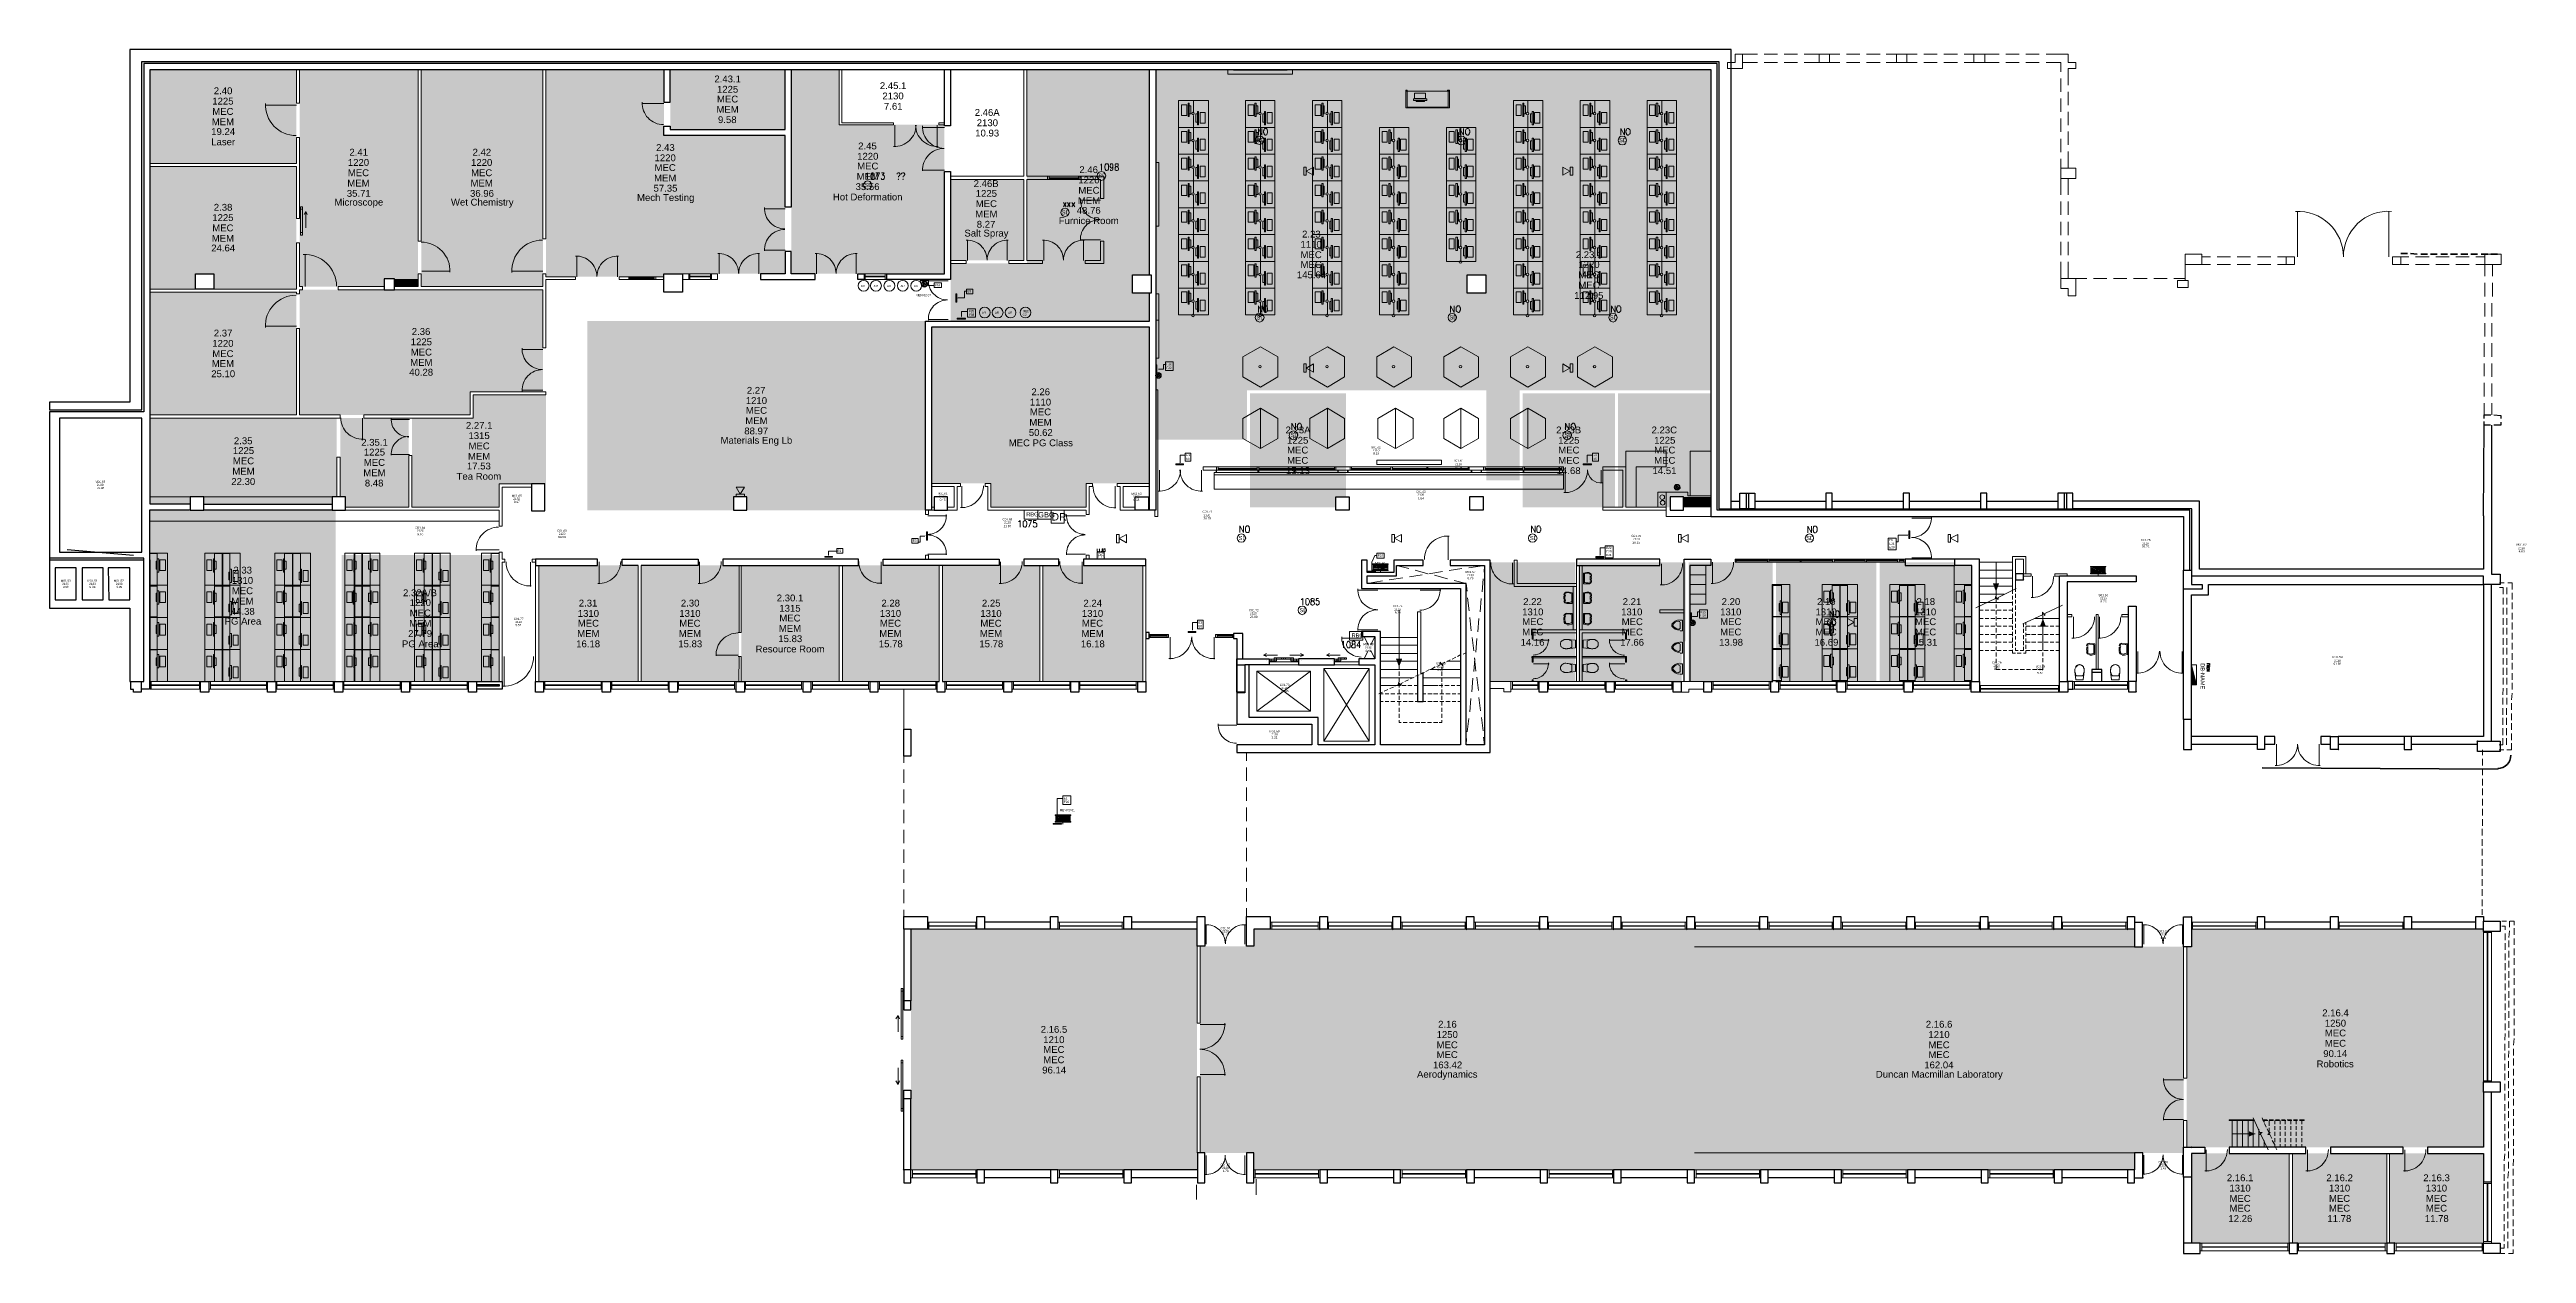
# Model space of a CAD drawing. Header units: millimetres. Extents: x -3 to 91, y 3.5 to 49.2.
import ezdxf

# ---------------------------------------------------------------- set-up
doc = ezdxf.new("R2010")
doc.units = ezdxf.units.MM
for name, color, linetype, true_color in [('PDF_014401$_ps_FIRE_ACCESS', 7, 'Continuous', 0x37dd00), ('PDF_014401$_ps_FIRE_ALARM', 7, 'Continuous', 0x37dd00), ('PDF_014401$HL-TMP', 7, 'Continuous', 0xbfebf9)]:
    doc.layers.add(name, color=color, linetype=linetype, true_color=true_color)
for name, color, linetype in [('PDF_014401$_ps_POWER', 4, 'Continuous'), ('PDF_014401$_ps_TEXTBOLD$FIRE', 2, 'Continuous'), ('PDF_014401$_ps_TEXTBOLD$POWER', 2, 'Continuous'), ('PDF_014401$BL', 7, 'Continuous'), ('PDF_014401$BL-ABOVE', 7, 'Continuous'), ('PDF_014401$BL-SAN', 7, 'Continuous'), ('PDF_014401$DR', 7, 'Continuous'), ('PDF_014401$EQ', 7, 'Continuous'), ('PDF_014401$EXISTING-WALL', 7, 'Continuous'), ('PDF_014401$FI', 7, 'Continuous'), ('PDF_014401$FI-DSG', 7, 'Continuous'), ('PDF_014401$FT-FIXFIT', 7, 'Continuous'), ('PDF_014401$PL-STAIR', 7, 'Continuous'), ('PDF_014401$PL-TOIL', 7, 'Continuous'), ('PDF_014401$PL_LAND', 7, 'Continuous'), ('PDF_014401$SERVICES-ELEC-LIGHTING', 7, 'Continuous'), ('PDF_014401$WA', 7, 'Continuous'), ('PDF_014401$WA-COL', 7, 'Continuous'), ('PDF_014401$WA-EXT', 7, 'Continuous'), ('PDF_014401$WA-PART', 7, 'Continuous'), ('PDF_014401$WALL-1', 7, 'Continuous'), ('PDF_014401$WALL-2', 7, 'Continuous'), ('PDF_014401$WALL-PARTITION', 7, 'Continuous'), ('PDF_014401$WN', 7, 'Continuous'), ('PDF_Text', 7, 'Continuous')]:
    doc.layers.add(name, color=color, linetype=linetype)
doc.styles.add('PDF ArialMT', font='arial.ttf')

msp = doc.modelspace()

# ---------------------------------------------------------------- texts
at = {"layer": 'PDF_Text', "lineweight": -3, "attachment_point": 4, "style": 'PDF ArialMT'}
for s, insert, char_height in [('2.43.1', (22.193, 48.074), 0.2595), ('2.45.1', (28.472, 47.819), 0.2595), ('1225', (3.142, 47.232), 0.2595), ('2.40', (3.2, 47.624), 0.2595), ('MEM', (22.271, 46.92), 0.2595), ('1225', (22.291, 47.682), 0.2595), ('MEC', (22.291, 47.311), 0.2595), ('2130', (28.57, 47.428), 0.2595), ('7.61', (28.628, 47.037), 0.2595), ('19.24', (3.103, 46.078), 0.2595), ('MEM', (3.122, 46.45), 0.2595), ('MEC', (3.142, 46.841), 0.2595), ('9.58', (22.33, 46.528), 0.2595), ('2.46A', (32.071, 46.802), 0.2595), ('10.93', (32.091, 46.02), 0.2595), ('2130', (32.149, 46.411), 0.2595), ('Laser', (3.103, 45.687), 0.2595), ('2.41', (8.345, 45.296), 0.2595), ('2.42', (13.019, 45.296), 0.2595), ('1220', (19.924, 45.081), 0.2595), ('2.43', (19.983, 45.472), 0.2595), ('1220', (27.611, 45.14), 0.2595), ('2.45', (27.65, 45.531), 0.2595), ('MEM', (8.266, 44.122), 0.2595), ('1220', (8.286, 44.905), 0.2595), ('MEC', (8.286, 44.514), 0.2595), ('MEM', (12.941, 44.122), 0.2595), ('1220', (12.961, 44.905), 0.2595), ('MEC', (12.961, 44.514), 0.2595), ('MEM', (19.905, 44.318), 0.2595), ('MEC', (19.924, 44.709), 0.2595), ('MEM', (27.592, 44.377), 0.2595), ('MEC', (27.611, 44.768), 0.2595), ('2.46B', (32.032, 44.103), 0.2595), ('1220', (36.003, 44.24), 0.2595), ('2.46', (36.042, 44.631), 0.2595), ('2.38', (3.2, 43.203), 0.2595), ('Microscope', (7.777, 43.36), 0.2595), ('35.71', (8.247, 43.731), 0.2595), ('Wet Chemistry', (12.198, 43.36), 0.2595), ('36.96', (12.922, 43.731), 0.2595), ('Mech Testing', (19.259, 43.536), 0.2595), ('57.35', (19.885, 43.927), 0.2595), ('Hot Deformation', (26.692, 43.594), 0.2595), ('35.56', (27.553, 43.986), 0.2595), ('1225', (32.11, 43.731), 0.2595), ('MEC', (32.11, 43.34), 0.2595), ('MEM', (35.983, 43.457), 0.2595), ('MEC', (36.003, 43.849), 0.2595), ('1225', (3.142, 42.812), 0.2595), ('MEC', (3.142, 42.421), 0.2595), ('Salt Spray', (31.68, 42.186), 0.2595), ('MEM', (32.091, 42.949), 0.2595), ('8.27', (32.149, 42.558), 0.2595), ('Furnice Room', (35.259, 42.695), 0.2595), ('48.76', (35.944, 43.086), 0.2595), ('2.23', (44.492, 42.186), 0.2595), ('24.64', (3.103, 41.658), 0.2595), ('MEM', (3.122, 42.029), 0.2595), ('1110', (44.433, 41.795), 0.2595), ('MEC', (44.433, 41.404), 0.2595), ('2.23.1', (54.878, 41.404), 0.2595), ('145.64', (44.296, 40.641), 0.2595), ('MEC', (44.433, 41.032), 0.2595), ('1220', (54.976, 41.032), 0.2595), ('MEC', (54.976, 40.641), 0.2595), ('AR', (27.748, 40.22), 0.0817), ('AR', (28.237, 40.22), 0.0817), ('AR', (28.746, 40.22), 0.0817), ('AR', (29.254, 40.22), 0.0817), ('AR', (29.763, 40.22), 0.0817), ('MEN 02 07', (29.841, 39.868), 0.0817), ('F16', (30.565, 40.24), 0.0817), ('E3', (31.797, 40.024), 0.0817), ('112.95', (54.819, 39.858), 0.2595), ('MEC', (54.976, 40.25), 0.2595), ('2.37', (3.2, 38.43), 0.2595), ('2.36', (10.711, 38.489), 0.2595), ('F25', (31.856, 39.262), 0.0817), ('F38', (31.856, 39.125), 0.0817), ('AR', (32.345, 39.203), 0.0817), ('AR', (32.834, 39.203), 0.0817), ('AR', (33.342, 39.203), 0.0817), ('O2', (33.89, 39.125), 0.0817), ('MED', (33.89, 39.262), 0.0817), ('1220', (3.142, 38.039), 0.2595), ('MEC', (3.142, 37.648), 0.2595), ('1225', (10.672, 38.098), 0.2595), ('MEC', (10.672, 37.707), 0.2595), ('25.10', (3.103, 36.885), 0.2595), ('MEM', (3.122, 37.276), 0.2595), ('40.28', (10.614, 36.944), 0.2595), ('MEM', (10.653, 37.316), 0.2595), ('F38', (39.347, 37.247), 0.0817), ('F28', (39.347, 37.11), 0.0817), ('1210', (23.386, 35.868), 0.2595), ('2.27', (23.425, 36.259), 0.2595), ('1110', (34.164, 35.809), 0.2595), ('2.26', (34.223, 36.201), 0.2595), ('2.27.1', (12.765, 34.929), 0.2595), ('88.97', (23.328, 34.714), 0.2595), ('MEM', (23.367, 35.105), 0.2595), ('MEC', (23.386, 35.496), 0.2595), ('50.62', (34.125, 34.655), 0.2595), ('MEM', (34.144, 35.047), 0.2595), ('MEC', (34.164, 35.438), 0.2595), ('2.23A', (43.866, 34.753), 0.2595), ('2.23B', (54.135, 34.753), 0.2595), ('2.23C', (57.753, 34.753), 0.2595), ('1225', (3.924, 33.971), 0.2595), ('2.35', (3.963, 34.342), 0.2595), ('2.35.1', (8.794, 34.284), 0.2595), ('1225', (8.892, 33.912), 0.2595), ('MEM', (12.843, 33.756), 0.2595), ('1315', (12.863, 34.538), 0.2595), ('MEC', (12.863, 34.147), 0.2595), ('Materials Eng Lb', (22.428, 34.323), 0.2595), ('MEC PG Class', (33.362, 34.264), 0.2595), ('E3', (40.091, 33.804), 0.0817), ('1225', (43.924, 34.362), 0.2595), ('MEC', (43.924, 33.99), 0.2595), ('S01.82', (47.113, 34.098), 0.0817), ('2110', (47.171, 33.98), 0.0817), ('8.16', (47.191, 33.863), 0.0817), ('1225', (54.213, 34.362), 0.2595), ('MEC', (54.213, 33.99), 0.2595), ('E3', (55.543, 33.804), 0.0817), ('1225', (57.851, 34.362), 0.2595), ('MEC', (57.851, 33.99), 0.2595), ('22.30', (3.865, 32.797), 0.2595), ('MEM', (3.904, 33.188), 0.2595), ('MEC', (3.924, 33.58), 0.2595), ('MEM', (8.873, 33.13), 0.2595), ('MEC', (8.892, 33.521), 0.2595), ('Tea Room', (12.413, 32.993), 0.2595), ('17.53', (12.804, 33.384), 0.2595), ('E6', (40.091, 33.667), 0.0817), ('15.13', (43.885, 33.208), 0.2595), ('MEC', (43.924, 33.599), 0.2595), ('S01.81', (50.242, 33.589), 0.0817), ('10.39', (50.281, 33.335), 0.0817), ('2110', (50.301, 33.452), 0.0817), ('14.68', (54.154, 33.208), 0.2595), ('MEC', (54.213, 33.599), 0.2595), ('E6', (55.543, 33.667), 0.0817), ('14.51', (57.792, 33.208), 0.2595), ('MEC', (57.851, 33.599), 0.2595), ('M01.53', (-1.298, 32.787), 0.0817), ('2130', (-1.24, 32.67), 0.0817), ('15.46', (-1.24, 32.552), 0.0817), ('8.48', (8.931, 32.738), 0.2595), ('M01.65', (14.506, 32.259), 0.0817), ('2130', (14.565, 32.142), 0.0817), ('0.97', (14.584, 32.024), 0.0817), ('M01.61', (30.663, 32.337), 0.0817), ('2130', (30.721, 32.22), 0.0817), ('0.45', (30.741, 32.103), 0.0817), ('M01.63', (38.017, 32.337), 0.0817), ('2130', (38.076, 32.22), 0.0817), ('0.58', (38.095, 32.103), 0.0817), ('C01.83', (48.814, 32.415), 0.0817), ('2120', (48.873, 32.298), 0.0817), ('1.04', (48.893, 32.161), 0.0817), ('C01.64', (10.848, 31.046), 0.0817), ('C01.68', (33.127, 31.359), 0.0817), ('11.80', (33.166, 31.105), 0.0817), ('2120', (33.186, 31.242), 0.0817), ('C01.71', (40.716, 31.653), 0.0817), ('36.25', (40.756, 31.398), 0.0817), ('2120', (40.756, 31.516), 0.0817), ('2120', (10.907, 30.929), 0.0817), ('9.10', (10.927, 30.792), 0.0817), ('C01.63', (16.227, 30.929), 0.0817), ('63.04', (16.266, 30.694), 0.0817), ('2120', (16.286, 30.812), 0.0817), ('E2', (26.868, 30.166), 0.0817), ('E3', (29.724, 30.557), 0.0817), ('E22', (56.032, 30.283), 0.0817), ('E29', (56.032, 30.147), 0.0817), ('C01.75', (56.99, 30.733), 0.0817), ('30.15', (57.03, 30.479), 0.0817), ('2120', (57.049, 30.616), 0.0817), ('E6', (66.77, 30.577), 0.0817), ('E21', (66.77, 30.44), 0.0817), ('E29', (66.77, 30.303), 0.0817), ('C01.76', (76.316, 30.577), 0.0817), ('25.76', (76.355, 30.323), 0.0817), ('2120', (76.374, 30.44), 0.0817), ('M01.62', (90.575, 30.401), 0.0817), ('2130', (90.634, 30.264), 0.0817), ('4.63', (90.653, 30.147), 0.0817), ('1310', (3.885, 29.042), 0.2595), ('2.33', (3.944, 29.433), 0.2595), ('M01.60', (47.269, 29.697), 0.0817), ('2130', (47.328, 29.579), 0.0817), ('0.48', (47.347, 29.462), 0.0817), ('F29', (47.367, 29.99), 0.0817), ('M01.57', (50.692, 29.364), 0.0817), ('2130', (50.751, 29.247), 0.0817), ('6.76', (50.77, 29.129), 0.0817), ('E21', (56.032, 30.01), 0.0817), ('M01.50', (-2.609, 29.032), 0.0817), ('2130', (-2.55, 28.914), 0.0817), ('0.96', (-2.531, 28.797), 0.0817), ('M01.51', (-1.592, 29.032), 0.0817), ('2130', (-1.533, 28.914), 0.0817), ('0.96', (-1.514, 28.797), 0.0817), ('M01.52', (-0.594, 29.032), 0.0817), ('2130', (-0.516, 28.914), 0.0817), ('0.95', (-0.497, 28.797), 0.0817), ('MEM', (3.865, 28.259), 0.2595), ('MEC', (3.885, 28.65), 0.2595), ('2.32A/B', (10.379, 28.572), 0.2595), ('1220', (10.633, 28.201), 0.2595), ('2.31', (17.049, 28.181), 0.2595), ('2.30', (20.922, 28.181), 0.2595), ('2.30.1', (24.56, 28.377), 0.2595), ('2.28', (28.531, 28.181), 0.2595), ('2.25', (32.345, 28.181), 0.2595), ('2.24', (36.198, 28.181), 0.2595), ('2.22', (52.883, 28.24), 0.2595), ('2.21', (56.658, 28.24), 0.2595), ('2.20', (60.413, 28.24), 0.2595), ('2.19', (64.032, 28.24), 0.2595), ('2.18', (67.807, 28.24), 0.2595), ('S01.80', (74.712, 28.484), 0.0817), ('2110', (74.771, 28.367), 0.0817), ('8.23', (74.79, 28.249), 0.0817), ('PG Area', (3.611, 27.496), 0.2595), ('44.38', (3.846, 27.868), 0.2595), ('MEM', (10.614, 27.418), 0.2595), ('MEC', (10.633, 27.809), 0.2595), ('C01.77', (14.584, 27.584), 0.0817), ('5.57', (14.643, 27.349), 0.0817), ('2120', (14.643, 27.467), 0.0817), ('1310', (17.01, 27.79), 0.2595), ('MEC', (17.01, 27.418), 0.2595), ('1310', (20.863, 27.79), 0.2595), ('MEC', (20.863, 27.418), 0.2595), ('MEM', (24.638, 27.223), 0.2595), ('1315', (24.658, 27.985), 0.2595), ('MEC', (24.658, 27.614), 0.2595), ('1310', (28.472, 27.79), 0.2595), ('MEC', (28.472, 27.418), 0.2595), ('1310', (32.286, 27.79), 0.2595), ('MEC', (32.286, 27.418), 0.2595), ('1310', (36.139, 27.79), 0.2595), ('MEC', (36.139, 27.418), 0.2595), ('E3', (40.56, 27.447), 0.0817), ('E6', (40.56, 27.31), 0.0817), ('C01.72', (42.477, 27.917), 0.0817), ('2120', (42.516, 27.799), 0.0817), ('26.00', (42.516, 27.662), 0.0817), ('C01.74', (47.934, 28.073), 0.0817), ('2120', (47.993, 27.936), 0.0817), ('9.29', (48.012, 27.819), 0.0817), ('1310', (52.844, 27.848), 0.2595), ('MEC', (52.844, 27.477), 0.2595), ('1310', (56.599, 27.848), 0.2595), ('MEC', (56.619, 27.477), 0.2595), ('F38', (59.611, 27.838), 0.0817), ('F28', (59.611, 27.721), 0.0817), ('1310', (60.355, 27.848), 0.2595), ('MEC', (60.355, 27.477), 0.2595), ('1310', (63.973, 27.848), 0.2595), ('MEC', (63.973, 27.477), 0.2595), ('1310', (67.748, 27.848), 0.2595), ('MEC', (67.748, 27.477), 0.2595), ('PG Area', (10.34, 26.636), 0.2595), ('27.79', (10.574, 27.027), 0.2595), ('16.18', (16.951, 26.636), 0.2595), ('MEM', (16.99, 27.027), 0.2595), ('15.83', (20.824, 26.636), 0.2595), ('MEM', (20.843, 27.027), 0.2595), ('Resource Room', (23.758, 26.44), 0.2595), ('15.83', (24.619, 26.831), 0.2595), ('15.78', (28.433, 26.636), 0.2595), ('MEM', (28.452, 27.027), 0.2595), ('15.78', (32.247, 26.636), 0.2595), ('MEM', (32.267, 27.027), 0.2595), ('16.18', (36.1, 26.636), 0.2595), ('MEM', (36.12, 27.027), 0.2595), ('M01.58', (46.819, 26.626), 0.0817), ('2130', (46.878, 26.489), 0.0817), ('0.41', (46.897, 26.371), 0.0817), ('14.16', (52.785, 26.694), 0.2595), ('MEC', (52.844, 27.086), 0.2595), ('17.66', (56.56, 26.694), 0.2595), ('MEC', (56.619, 27.086), 0.2595), ('13.98', (60.316, 26.694), 0.2595), ('MEC', (60.355, 27.086), 0.2595), ('16.69', (63.934, 26.694), 0.2595), ('MEC', (63.973, 27.086), 0.2595), ('15.31', (67.69, 26.694), 0.2595), ('MEC', (67.748, 27.086), 0.2595), ('S01.78', (49.577, 25.882), 0.0817), ('2110', (49.616, 25.765), 0.0817), ('8.67', (49.636, 25.648), 0.0817), ('C01.79', (70.663, 25.922), 0.0817), ('2120', (70.722, 25.804), 0.0817), ('6.75', (70.741, 25.687), 0.0817), ('S01.79', (72.326, 25.785), 0.0817), ('2110', (72.365, 25.667), 0.0817), ('5.52', (72.384, 25.53), 0.0817), ('M01.54', (83.592, 26.137), 0.0817), ('61.90', (83.631, 25.882), 0.0817), ('2130', (83.651, 26), 0.0817), ('C01.73', (43.65, 25.08), 0.0817), ('11.43', (43.69, 24.846), 0.0817), ('2120', (43.709, 24.963), 0.0817), ('M01.59', (43.259, 23.32), 0.0817), ('2130', (43.318, 23.203), 0.0817), ('2.21', (43.338, 23.085), 0.0817), ('E1', (35.455, 20.777), 0.0817), ('F29', (35.455, 20.64), 0.0817), ('MEN 03 01', (35.298, 20.327), 0.0817), ('C01.66', (41.401, 15.848), 0.0817), ('2120', (41.46, 15.731), 0.0817), ('1.73', (41.479, 15.613), 0.0817), ('C01.69', (76.981, 15.731), 0.0817), ('2120', (77.039, 15.613), 0.0817), ('1.42', (77.059, 15.476), 0.0817), ('2.16', (49.655, 12.2), 0.2595), ('2.16.6', (68.159, 12.2), 0.2595), ('2.16.4', (83.201, 12.631), 0.2595), ('1250', (83.299, 12.24), 0.2595), ('2.16.5', (34.575, 12.005), 0.2595), ('1210', (34.672, 11.614), 0.2595), ('MEC', (34.672, 11.242), 0.2595), ('1250', (49.597, 11.809), 0.2595), ('MEC', (49.597, 11.418), 0.2595), ('1210', (68.257, 11.809), 0.2595), ('MEC', (68.257, 11.418), 0.2595), ('MEC', (83.299, 11.868), 0.2595), ('MEC', (83.299, 11.477), 0.2595), ('96.14', (34.633, 10.46), 0.2595), ('MEC', (34.672, 10.851), 0.2595), ('Aerodynamics', (48.853, 10.264), 0.2595), ('163.42', (49.46, 10.655), 0.2595), ('MEC', (49.597, 11.046), 0.2595), ('Duncan Macmillan Laboratory', (66.262, 10.264), 0.2595), ('162.04', (68.101, 10.655), 0.2595), ('MEC', (68.257, 11.046), 0.2595), ('Robotics', (82.986, 10.694), 0.2595), ('90.14', (83.24, 11.086), 0.2595), ('C01.67', (41.401, 6.87), 0.0817), ('2120', (41.46, 6.753), 0.0817), ('1.73', (41.479, 6.635), 0.0817), ('C01.70', (76.981, 6.968), 0.0817), ('2120', (77.039, 6.851), 0.0817), ('1.43', (77.059, 6.733), 0.0817), ('2.16.1', (79.582, 6.372), 0.2595), ('1310', (79.68, 5.98), 0.2595), ('MEC', (79.68, 5.589), 0.2595), ('2.16.2', (83.357, 6.372), 0.2595), ('1310', (83.455, 5.98), 0.2595), ('MEC', (83.455, 5.589), 0.2595), ('2.16.3', (87.035, 6.372), 0.2595), ('1310', (87.132, 5.98), 0.2595), ('MEC', (87.132, 5.589), 0.2595), ('12.26', (79.641, 4.826), 0.2595), ('MEC', (79.68, 5.217), 0.2595), ('11.78', (83.396, 4.826), 0.2595), ('MEC', (83.455, 5.217), 0.2595), ('11.78', (87.093, 4.826), 0.2595), ('MEC', (87.132, 5.217), 0.2595)]:
    msp.add_mtext(s, dxfattribs=dict(at, insert=insert, char_height=char_height))
at = {"layer": 'PDF_Text', "color": 2, "lineweight": -3, "attachment_point": 4, "style": 'PDF ArialMT'}
for s, insert, char_height in [('SD', (42.77, 45.752), 0.1533), ('SD', (50.438, 45.752), 0.1533), ('SD', (56.521, 45.752), 0.1533), ('SD', (36.765, 44.402), 0.1533), ('SD', (27.885, 44.05), 0.1533), ('SD', (35.377, 43.013), 0.1533), ('SD', (42.77, 39.023), 0.1533), ('SD', (50.086, 39.023), 0.1533), ('SD', (56.169, 39.023), 0.1533), ('SD', (44.061, 34.563), 0.1533), ('SD', (54.448, 34.563), 0.1533), ('RBG', (34.027, 31.551), 0.1533), ('GBG', (34.477, 31.537), 0.2043), ('SD', (42.086, 30.651), 0.1533), ('SD', (53.137, 30.651), 0.1533), ('SD', (63.621, 30.651), 0.1533), ('PR', (36.726, 29.986), 0.1533), ('SD', (44.394, 27.913), 0.1533), ('SD', (64.462, 27.444), 0.1533), ('RBG', (46.369, 26.955), 0.1533)]:
    msp.add_mtext(s, dxfattribs=dict(at, insert=insert, char_height=char_height))
at = {"layer": 'PDF_Text', "color": 82, "lineweight": -3, "true_color": 0x37dd00, "insert": (34.985, 31.46), "char_height": 0.2838, "attachment_point": 4, "style": 'PDF ArialMT'}
msp.add_mtext('DR', dxfattribs=at)
at = {"layer": 'PDF_Text', "color": 2, "lineweight": -3, "insert": (78.661, 25.901), "char_height": 0.1533, "attachment_point": 4, "rotation": 270, "style": 'PDF ArialMT'}
msp.add_mtext('DB-NAME', dxfattribs=at)

# ---------------------------------------------------------------- hatches: boundary and pattern name
at = {"layer": 'PDF_014401$WA-COL', "lineweight": -3, "transparency": 33554559}
for points in [[(78.236, 29.476), (78.216, 29.457), (78.197, 29.437), (78.216, 29.418), (78.236, 29.398), (78.256, 29.418), (78.275, 29.437), (78.256, 29.457)], [(71.86, 29.105), (71.84, 29.085), (71.821, 29.066), (71.84, 29.046), (71.86, 29.027), (71.879, 29.046), (71.899, 29.066), (71.879, 29.085)], [(73.737, 24.958), (73.718, 24.939), (73.698, 24.919), (73.718, 24.9), (73.737, 24.88), (73.757, 24.9), (73.776, 24.919), (73.757, 24.939)], [(76.143, 24.861), (76.124, 24.841), (76.104, 24.821), (76.124, 24.802), (76.143, 24.782), (76.163, 24.802), (76.182, 24.821), (76.163, 24.841)], [(78.236, 22.67), (78.216, 22.65), (78.197, 22.631), (78.216, 22.611), (78.236, 22.592), (78.256, 22.611), (78.275, 22.631), (78.256, 22.65)], [(83.81, 22.67), (83.791, 22.65), (83.771, 22.631), (83.791, 22.611), (83.81, 22.592), (83.83, 22.611), (83.849, 22.631), (83.83, 22.65)], [(86.588, 22.67), (86.568, 22.65), (86.549, 22.631), (86.568, 22.611), (86.588, 22.592), (86.607, 22.611), (86.627, 22.631), (86.607, 22.65)], [(89.091, 22.983), (89.072, 22.963), (89.052, 22.944), (89.072, 22.924), (89.091, 22.905), (89.111, 22.924), (89.13, 22.944), (89.111, 22.963)], [(78.236, 16.313), (78.216, 16.294), (78.197, 16.274), (78.216, 16.254), (78.236, 16.235), (78.256, 16.254), (78.275, 16.274), (78.256, 16.294)], [(45.161, 15.844), (45.142, 15.824), (45.122, 15.805), (45.142, 15.785), (45.161, 15.765), (45.181, 15.785), (45.2, 15.805), (45.181, 15.824)], [(47.939, 15.844), (47.919, 15.824), (47.9, 15.805), (47.919, 15.785), (47.939, 15.765), (47.958, 15.785), (47.978, 15.805), (47.958, 15.824)], [(50.736, 15.844), (50.716, 15.824), (50.697, 15.805), (50.716, 15.785), (50.736, 15.765), (50.755, 15.785), (50.775, 15.805), (50.755, 15.824)], [(53.513, 15.844), (53.494, 15.824), (53.474, 15.805), (53.494, 15.785), (53.513, 15.765), (53.533, 15.785), (53.552, 15.805), (53.533, 15.824)], [(56.31, 15.844), (56.291, 15.824), (56.271, 15.805), (56.291, 15.785), (56.31, 15.765), (56.33, 15.785), (56.349, 15.805), (56.33, 15.824)], [(59.087, 15.844), (59.068, 15.824), (59.048, 15.805), (59.068, 15.785), (59.087, 15.765), (59.107, 15.785), (59.127, 15.805), (59.107, 15.824)], [(61.865, 15.844), (61.845, 15.824), (61.826, 15.805), (61.845, 15.785), (61.865, 15.765), (61.884, 15.785), (61.904, 15.805), (61.884, 15.824)], [(64.662, 15.844), (64.642, 15.824), (64.623, 15.805), (64.642, 15.785), (64.662, 15.765), (64.681, 15.785), (64.701, 15.805), (64.681, 15.824)], [(67.439, 15.844), (67.42, 15.824), (67.4, 15.805), (67.42, 15.785), (67.439, 15.765), (67.459, 15.785), (67.478, 15.805), (67.459, 15.824)], [(70.236, 15.844), (70.217, 15.824), (70.197, 15.805), (70.217, 15.785), (70.236, 15.765), (70.256, 15.785), (70.275, 15.805), (70.256, 15.824)], [(73.014, 15.844), (72.994, 15.824), (72.975, 15.805), (72.994, 15.785), (73.014, 15.765), (73.033, 15.785), (73.053, 15.805), (73.033, 15.824)], [(75.811, 15.844), (75.791, 15.824), (75.772, 15.805), (75.791, 15.785), (75.811, 15.765), (75.83, 15.785), (75.85, 15.805), (75.83, 15.824)], [(76.378, 15.179), (76.358, 15.159), (76.339, 15.14), (76.358, 15.12), (76.378, 15.1), (76.397, 15.12), (76.417, 15.14), (76.397, 15.159)], [(78.236, 7.57), (78.216, 7.551), (78.197, 7.531), (78.216, 7.511), (78.236, 7.492), (78.256, 7.511), (78.275, 7.531), (78.256, 7.551)], [(29.377, 6.71), (29.357, 6.69), (29.338, 6.67), (29.357, 6.651), (29.377, 6.631), (29.397, 6.651), (29.416, 6.67), (29.397, 6.69)], [(37.729, 6.71), (37.709, 6.69), (37.69, 6.67), (37.709, 6.651), (37.729, 6.631), (37.748, 6.651), (37.768, 6.67), (37.748, 6.69)], [(76.397, 6.416), (76.378, 6.397), (76.358, 6.377), (76.378, 6.357), (76.397, 6.338), (76.417, 6.357), (76.437, 6.377), (76.417, 6.397)], [(82.265, 3.932), (82.246, 3.913), (82.226, 3.893), (82.246, 3.873), (82.265, 3.854), (82.285, 3.873), (82.304, 3.893), (82.285, 3.913)], [(85.942, 3.932), (85.923, 3.913), (85.903, 3.893), (85.923, 3.873), (85.942, 3.854), (85.962, 3.873), (85.981, 3.893), (85.962, 3.913)]]:
    msp.add_hatch(color=256, dxfattribs=at).paths.add_polyline_path(points)

# ---------------------------------------------------------------- linework, layer by layer
for p, q in [((78.549, 32.058), (73.737, 32.058)), ((78.549, 29.476), (78.549, 32.058)), ((78.256, 31.765), (73.737, 31.765)), ((78.256, 29.203), (78.256, 31.765)), ((89.326, 31.491), (89.326, 29.476)), ((89.619, 31.55), (89.619, 29.281)), ((89.326, 29.203), (78.256, 29.203)), ((89.326, 29.476), (78.549, 29.476)), ((89.326, 28.89), (89.326, 29.203)), ((89.619, 29.281), (89.952, 29.281)), ((89.952, 29.281), (89.952, 28.89)), ((89.952, 28.89), (89.326, 28.89))]:
    msp.add_line(p, q)
at = {"layer": 'PDF_014401$_ps_FIRE_ACCESS', "lineweight": 0}
for points in [[(42.892, 45.593), (42.971, 45.613), (43.029, 45.672), (43.049, 45.75), (43.029, 45.828), (42.971, 45.887), (42.892, 45.906), (42.795, 45.887), (42.736, 45.828), (42.716, 45.75), (42.736, 45.672), (42.795, 45.613)], [(50.54, 45.574), (50.618, 45.593), (50.677, 45.652), (50.697, 45.75), (50.677, 45.828), (50.618, 45.887), (50.54, 45.906), (50.462, 45.887), (50.403, 45.828), (50.384, 45.75), (50.403, 45.652), (50.462, 45.593)], [(56.643, 45.574), (56.721, 45.593), (56.779, 45.652), (56.799, 45.75), (56.779, 45.828), (56.721, 45.887), (56.643, 45.906), (56.564, 45.887), (56.506, 45.828), (56.486, 45.75), (56.506, 45.652), (56.564, 45.593)], [(28.008, 43.892), (28.086, 43.911), (28.145, 43.97), (28.164, 44.048), (28.145, 44.126), (28.086, 44.185), (28.008, 44.205), (27.93, 44.185), (27.871, 44.126), (27.832, 44.048), (27.871, 43.97), (27.93, 43.911)], [(36.888, 44.224), (36.966, 44.263), (37.025, 44.322), (37.044, 44.4), (37.025, 44.478), (36.966, 44.537), (36.888, 44.557), (36.79, 44.537), (36.731, 44.478), (36.712, 44.4), (36.731, 44.322), (36.79, 44.263)], [(44.653, 44.733), (44.555, 44.733), (44.555, 44.42), (44.653, 44.42)], [(44.927, 44.42), (44.927, 44.733), (44.653, 44.576)], [(54.393, 44.42), (54.393, 44.733), (54.648, 44.576)], [(54.667, 44.733), (54.765, 44.733), (54.765, 44.42), (54.667, 44.42)], [(35.499, 42.855), (35.577, 42.875), (35.636, 42.933), (35.656, 43.011), (35.636, 43.09), (35.577, 43.148), (35.499, 43.168), (35.421, 43.148), (35.362, 43.09), (35.343, 43.011), (35.362, 42.933), (35.421, 42.875)], [(42.892, 38.845), (42.971, 38.884), (43.029, 38.943), (43.049, 39.021), (43.029, 39.1), (42.971, 39.158), (42.892, 39.178), (42.795, 39.158), (42.736, 39.1), (42.716, 39.021), (42.736, 38.943), (42.795, 38.884)], [(50.188, 38.845), (50.266, 38.884), (50.325, 38.943), (50.345, 39.021), (50.325, 39.1), (50.266, 39.158), (50.188, 39.178), (50.11, 39.158), (50.051, 39.1), (50.032, 39.021), (50.051, 38.943), (50.11, 38.884)], [(56.291, 38.845), (56.369, 38.884), (56.427, 38.943), (56.447, 39.021), (56.427, 39.1), (56.369, 39.158), (56.291, 39.178), (56.212, 39.158), (56.154, 39.1), (56.134, 39.021), (56.154, 38.943), (56.212, 38.884)], [(44.653, 37.261), (44.555, 37.261), (44.555, 36.948), (44.653, 36.948)], [(44.927, 36.948), (44.927, 37.261), (44.653, 37.105)], [(54.393, 36.948), (54.393, 37.261), (54.648, 37.105)], [(54.667, 37.261), (54.765, 37.261), (54.765, 36.948), (54.667, 36.948)], [(44.164, 34.386), (44.242, 34.405), (44.301, 34.464), (44.32, 34.542), (44.301, 34.64), (44.242, 34.699), (44.164, 34.718), (44.086, 34.699), (44.027, 34.64), (44.007, 34.542), (44.027, 34.464), (44.086, 34.405)], [(54.55, 34.386), (54.628, 34.405), (54.687, 34.464), (54.706, 34.542), (54.687, 34.64), (54.628, 34.699), (54.55, 34.718), (54.472, 34.699), (54.413, 34.64), (54.393, 34.542), (54.413, 34.464), (54.472, 34.405)], [(23.333, 32.586), (23.02, 32.586), (23.177, 32.313)], [(23.02, 32.313), (23.02, 32.215), (23.333, 32.215), (23.333, 32.313)], [(35.46, 31.217), (35.46, 31.706), (34.971, 31.706), (34.971, 31.217)], [(37.553, 30.787), (37.455, 30.787), (37.455, 30.474), (37.553, 30.474)], [(37.827, 30.474), (37.827, 30.787), (37.553, 30.63)], [(42.188, 30.494), (42.267, 30.513), (42.325, 30.572), (42.345, 30.65), (42.325, 30.728), (42.267, 30.787), (42.188, 30.807), (42.11, 30.787), (42.051, 30.728), (42.032, 30.65), (42.051, 30.572), (42.11, 30.513)], [(47.997, 30.787), (47.9, 30.787), (47.9, 30.494), (47.997, 30.494)], [(48.271, 30.494), (48.271, 30.787), (47.997, 30.65)], [(53.239, 30.494), (53.318, 30.513), (53.376, 30.572), (53.415, 30.65), (53.376, 30.728), (53.318, 30.787), (53.239, 30.807), (53.161, 30.787), (53.102, 30.728), (53.083, 30.65), (53.102, 30.572), (53.161, 30.513)], [(58.872, 30.787), (58.775, 30.787), (58.775, 30.494), (58.872, 30.494)], [(59.146, 30.494), (59.146, 30.787), (58.872, 30.65)], [(63.743, 30.494), (63.821, 30.513), (63.88, 30.572), (63.899, 30.65), (63.88, 30.728), (63.821, 30.787), (63.743, 30.807), (63.664, 30.787), (63.606, 30.728), (63.586, 30.65), (63.606, 30.572), (63.664, 30.513)], [(69.102, 30.787), (69.004, 30.787), (69.004, 30.494), (69.102, 30.494)], [(69.376, 30.494), (69.376, 30.787), (69.102, 30.65)], [(44.496, 27.736), (44.575, 27.775), (44.633, 27.834), (44.653, 27.912), (44.633, 27.99), (44.575, 28.049), (44.496, 28.068), (44.418, 28.049), (44.359, 27.99), (44.34, 27.912), (44.359, 27.834), (44.418, 27.775)], [(64.584, 27.286), (64.662, 27.305), (64.721, 27.364), (64.74, 27.442), (64.721, 27.521), (64.662, 27.579), (64.584, 27.599), (64.505, 27.579), (64.447, 27.521), (64.427, 27.442), (64.447, 27.364), (64.505, 27.305)], [(65.19, 27.305), (65.19, 27.599), (65.444, 27.462)], [(65.444, 27.599), (65.562, 27.599), (65.562, 27.305), (65.444, 27.305)]]:
    msp.add_lwpolyline(points, close=True, dxfattribs=at)
at = {"layer": 'PDF_014401$_ps_FIRE_ALARM', "lineweight": 0}
for points in [[(34.462, 31.374), (34.462, 31.706), (33.954, 31.706), (33.954, 31.374)], [(34.971, 31.374), (34.971, 31.706), (34.462, 31.706), (34.462, 31.374)], [(36.986, 29.848), (36.986, 30.122), (36.712, 30.122), (36.712, 29.848)], [(46.804, 26.777), (46.804, 27.11), (46.296, 27.11), (46.296, 26.777)]]:
    msp.add_lwpolyline(points, close=True, dxfattribs=at)
at = {"layer": 'PDF_014401$_ps_POWER', "lineweight": 0}
msp.add_lwpolyline([(78.236, 25.076), (78.432, 25.076), (78.432, 25.838), (78.236, 25.838)], close=True, dxfattribs=at)
msp.add_lwpolyline([(78.236, 25.838), (78.432, 25.076)], dxfattribs=at)
at = {"layer": 'PDF_014401$_ps_POWER', "lineweight": -3, "transparency": 33554559}
msp.add_solid([(78.432, 25.076), (78.236, 25.076), (78.236, 25.838)], dxfattribs=at)
at = {"layer": 'PDF_014401$_ps_TEXTBOLD$FIRE', "lineweight": 20}
for points in [[(42.834, 45.945), (42.834, 46.2), (42.971, 45.945), (42.971, 46.2)], [(50.481, 45.945), (50.481, 46.2), (50.618, 45.945), (50.618, 46.2)], [(56.584, 45.945), (56.584, 46.2), (56.721, 45.945), (56.721, 46.2)], [(27.969, 44.459), (27.988, 44.478), (28.008, 44.518), (28.008, 44.263)], [(28.36, 44.263), (28.458, 44.518), (28.321, 44.518)], [(28.536, 44.518), (28.634, 44.518), (28.575, 44.42), (28.614, 44.42), (28.634, 44.4), (28.653, 44.361), (28.653, 44.342), (28.634, 44.302), (28.614, 44.263), (28.595, 44.263), (28.556, 44.263), (28.536, 44.263), (28.536, 44.283), (28.516, 44.302)], [(29.123, 44.459), (29.123, 44.498), (29.142, 44.498), (29.162, 44.518), (29.201, 44.518), (29.221, 44.498), (29.24, 44.459), (29.24, 44.439), (29.221, 44.42), (29.221, 44.4), (29.181, 44.381), (29.181, 44.342)], [(29.299, 44.459), (29.299, 44.498), (29.318, 44.498), (29.338, 44.518), (29.377, 44.518), (29.397, 44.498), (29.416, 44.459), (29.416, 44.439), (29.397, 44.42), (29.397, 44.4), (29.357, 44.381), (29.357, 44.342)], [(36.849, 44.811), (36.868, 44.811), (36.888, 44.85), (36.888, 44.596)], [(37.318, 44.772), (37.318, 44.733), (37.298, 44.713), (37.259, 44.694), (37.22, 44.713), (37.22, 44.733), (37.201, 44.772), (37.22, 44.811), (37.22, 44.85), (37.259, 44.85), (37.298, 44.85), (37.318, 44.811), (37.318, 44.772), (37.318, 44.713), (37.318, 44.654), (37.298, 44.615), (37.259, 44.596), (37.24, 44.596), (37.22, 44.615), (37.22, 44.635)], [(35.44, 43.383), (35.538, 43.227)], [(35.538, 43.383), (35.44, 43.227)], [(35.597, 43.383), (35.695, 43.227)], [(35.695, 43.383), (35.597, 43.227)], [(35.753, 43.383), (35.871, 43.227)], [(35.871, 43.383), (35.753, 43.227)], [(42.834, 39.217), (42.834, 39.471), (42.971, 39.217), (42.971, 39.471)], [(50.129, 39.217), (50.129, 39.471), (50.266, 39.217), (50.266, 39.471)], [(56.232, 39.217), (56.232, 39.471), (56.369, 39.217), (56.369, 39.471)], [(44.105, 34.757), (44.105, 35.012), (44.242, 34.757), (44.242, 35.012)], [(54.491, 34.757), (54.491, 35.012), (54.628, 34.757), (54.628, 35.012)], [(33.739, 31.276), (33.758, 31.276), (33.797, 31.315), (33.797, 31.061)], [(34.13, 31.061), (34.228, 31.315), (34.11, 31.315)], [(34.404, 31.315), (34.306, 31.315), (34.306, 31.217), (34.345, 31.237), (34.365, 31.237), (34.404, 31.217), (34.423, 31.198), (34.423, 31.159), (34.423, 31.139), (34.423, 31.1), (34.404, 31.08), (34.365, 31.061), (34.345, 31.061), (34.306, 31.08), (34.286, 31.119)], [(42.13, 30.865), (42.13, 31.119), (42.267, 30.865), (42.267, 31.119)], [(53.2, 30.865), (53.2, 31.119), (53.337, 30.865), (53.337, 31.119)], [(63.684, 30.846), (63.684, 31.1), (63.821, 30.846), (63.821, 31.1)], [(36.712, 30.239), (36.712, 30.141), (36.77, 30.141)], [(36.79, 30.22), (36.81, 30.239), (36.81, 30.141)], [(36.868, 30.161), (36.868, 30.141), (36.868, 30.161)], [(36.986, 30.239), (37.025, 30.239), (37.005, 30.2), (37.025, 30.2), (37.025, 30.181), (37.025, 30.161), (37.025, 30.141), (37.005, 30.141), (36.986, 30.141), (36.986, 30.161)], [(44.457, 28.322), (44.477, 28.322), (44.516, 28.362), (44.516, 28.107)], [(45.122, 28.362), (45.044, 28.362), (45.024, 28.264), (45.044, 28.264), (45.064, 28.283), (45.083, 28.283), (45.122, 28.264), (45.142, 28.244), (45.142, 28.205), (45.142, 28.186), (45.142, 28.146), (45.122, 28.127), (45.083, 28.107), (45.064, 28.107), (45.044, 28.127), (45.024, 28.127), (45.024, 28.166)], [(64.525, 27.638), (64.525, 27.892), (64.662, 27.638), (64.662, 27.892)], [(46.022, 26.68), (46.041, 26.699), (46.061, 26.738), (46.061, 26.484)], [(46.667, 26.484), (46.667, 26.738), (46.57, 26.562), (46.706, 26.562)]]:
    msp.add_lwpolyline(points, dxfattribs=at)
for points in [[(43.088, 46.2), (43.068, 46.2), (43.049, 46.161), (43.049, 46.141), (43.029, 46.102), (43.029, 46.043), (43.049, 46.004), (43.049, 45.984), (43.068, 45.965), (43.088, 45.945), (43.127, 45.945), (43.147, 45.965), (43.166, 45.984), (43.166, 46.004), (43.186, 46.043), (43.186, 46.102), (43.166, 46.141), (43.166, 46.161), (43.147, 46.2), (43.127, 46.2)], [(50.755, 46.2), (50.736, 46.18), (50.716, 46.161), (50.697, 46.141), (50.697, 46.102), (50.697, 46.043), (50.697, 46.004), (50.716, 45.984), (50.736, 45.965), (50.755, 45.945), (50.794, 45.945), (50.814, 45.965), (50.833, 45.984), (50.833, 46.004), (50.853, 46.043), (50.853, 46.102), (50.833, 46.141), (50.833, 46.161), (50.814, 46.18), (50.794, 46.2)], [(56.838, 46.2), (56.819, 46.18), (56.799, 46.161), (56.799, 46.141), (56.779, 46.102), (56.779, 46.043), (56.799, 46.004), (56.799, 45.984), (56.819, 45.965), (56.838, 45.945), (56.877, 45.945), (56.897, 45.965), (56.916, 45.984), (56.936, 46.004), (56.936, 46.043), (56.936, 46.102), (56.936, 46.141), (56.916, 46.161), (56.897, 46.18), (56.877, 46.2)], [(28.184, 44.518), (28.164, 44.498), (28.145, 44.459), (28.125, 44.4), (28.125, 44.361), (28.145, 44.302), (28.164, 44.263), (28.184, 44.263), (28.203, 44.263), (28.243, 44.263), (28.262, 44.302), (28.262, 44.361), (28.262, 44.4), (28.262, 44.459), (28.243, 44.498), (28.203, 44.518)], [(29.181, 44.283), (29.162, 44.263), (29.181, 44.263)], [(29.357, 44.283), (29.338, 44.263), (29.357, 44.263)], [(37.064, 44.85), (37.044, 44.85), (37.025, 44.811), (37.005, 44.752), (37.005, 44.713), (37.025, 44.654), (37.044, 44.615), (37.064, 44.596), (37.083, 44.596), (37.122, 44.615), (37.142, 44.654), (37.142, 44.713), (37.142, 44.752), (37.142, 44.811), (37.122, 44.85), (37.083, 44.85)], [(37.435, 44.85), (37.416, 44.85), (37.396, 44.811), (37.396, 44.791), (37.416, 44.772), (37.435, 44.752), (37.475, 44.752), (37.494, 44.733), (37.514, 44.713), (37.533, 44.674), (37.533, 44.654), (37.514, 44.615), (37.475, 44.596), (37.435, 44.596), (37.416, 44.615), (37.396, 44.615), (37.396, 44.654), (37.396, 44.674), (37.396, 44.713), (37.416, 44.733), (37.455, 44.752), (37.494, 44.752), (37.514, 44.772), (37.514, 44.791), (37.514, 44.811), (37.514, 44.85), (37.475, 44.85)], [(43.088, 39.471), (43.068, 39.471), (43.049, 39.432), (43.049, 39.413), (43.029, 39.373), (43.029, 39.315), (43.049, 39.276), (43.049, 39.256), (43.068, 39.237), (43.088, 39.217), (43.127, 39.217), (43.147, 39.237), (43.166, 39.256), (43.166, 39.276), (43.186, 39.315), (43.186, 39.373), (43.166, 39.413), (43.166, 39.432), (43.147, 39.471), (43.127, 39.471)], [(50.403, 39.471), (50.384, 39.471), (50.364, 39.432), (50.345, 39.413), (50.345, 39.373), (50.345, 39.315), (50.345, 39.276), (50.364, 39.256), (50.384, 39.237), (50.403, 39.217), (50.442, 39.217), (50.462, 39.237), (50.481, 39.256), (50.481, 39.276), (50.501, 39.315), (50.501, 39.373), (50.481, 39.413), (50.481, 39.432), (50.462, 39.471), (50.442, 39.471)], [(56.486, 39.471), (56.467, 39.471), (56.447, 39.432), (56.447, 39.413), (56.427, 39.373), (56.427, 39.315), (56.447, 39.276), (56.447, 39.256), (56.467, 39.237), (56.486, 39.217), (56.525, 39.217), (56.545, 39.237), (56.564, 39.256), (56.584, 39.276), (56.584, 39.315), (56.584, 39.373), (56.584, 39.413), (56.564, 39.432), (56.545, 39.471), (56.525, 39.471)], [(44.379, 35.012), (44.359, 34.992), (44.34, 34.973), (44.32, 34.953), (44.32, 34.914), (44.32, 34.855), (44.32, 34.816), (44.34, 34.797), (44.359, 34.777), (44.379, 34.757), (44.418, 34.757), (44.438, 34.777), (44.457, 34.797), (44.457, 34.816), (44.477, 34.855), (44.477, 34.914), (44.457, 34.953), (44.457, 34.973), (44.438, 34.992), (44.418, 35.012)], [(54.765, 35.012), (54.745, 34.992), (54.726, 34.973), (54.706, 34.953), (54.706, 34.914), (54.706, 34.855), (54.706, 34.816), (54.726, 34.797), (54.745, 34.777), (54.765, 34.757), (54.804, 34.757), (54.824, 34.777), (54.843, 34.797), (54.843, 34.816), (54.863, 34.855), (54.863, 34.914), (54.843, 34.953), (54.843, 34.973), (54.824, 34.992), (54.804, 35.012)], [(33.973, 31.315), (33.934, 31.295), (33.915, 31.276), (33.915, 31.217), (33.915, 31.178), (33.915, 31.119), (33.934, 31.08), (33.973, 31.061), (33.993, 31.061), (34.013, 31.08), (34.032, 31.119), (34.052, 31.178), (34.052, 31.217), (34.032, 31.276), (34.013, 31.295), (33.993, 31.315)], [(42.403, 31.119), (42.384, 31.1), (42.364, 31.08), (42.345, 31.041), (42.345, 31.022), (42.345, 30.943), (42.345, 30.924), (42.364, 30.885), (42.384, 30.865), (42.403, 30.865), (42.443, 30.865), (42.462, 30.865), (42.482, 30.885), (42.482, 30.924), (42.501, 30.943), (42.501, 31.022), (42.482, 31.041), (42.482, 31.08), (42.462, 31.1), (42.443, 31.119)], [(53.454, 31.119), (53.435, 31.1), (53.415, 31.08), (53.396, 31.041), (53.396, 31.022), (53.396, 30.943), (53.396, 30.924), (53.415, 30.885), (53.435, 30.865), (53.454, 30.865), (53.494, 30.865), (53.513, 30.865), (53.533, 30.885), (53.533, 30.924), (53.552, 30.943), (53.552, 31.022), (53.533, 31.041), (53.533, 31.08), (53.513, 31.1), (53.494, 31.119)], [(63.938, 31.1), (63.919, 31.1), (63.899, 31.08), (63.899, 31.041), (63.88, 31.002), (63.88, 30.943), (63.899, 30.924), (63.899, 30.885), (63.919, 30.865), (63.938, 30.846), (63.977, 30.846), (63.997, 30.865), (64.016, 30.885), (64.036, 30.924), (64.036, 30.943), (64.036, 31.002), (64.036, 31.041), (64.016, 31.08), (63.997, 31.1), (63.977, 31.1)], [(36.927, 30.239), (36.907, 30.239), (36.907, 30.22), (36.907, 30.2), (36.907, 30.181), (36.907, 30.161), (36.907, 30.141), (36.927, 30.141), (36.946, 30.141), (36.946, 30.161), (36.946, 30.181), (36.946, 30.2), (36.946, 30.22), (36.946, 30.239)], [(44.692, 28.362), (44.653, 28.342), (44.633, 28.322), (44.633, 28.264), (44.633, 28.225), (44.633, 28.166), (44.653, 28.127), (44.692, 28.107), (44.711, 28.107), (44.731, 28.127), (44.751, 28.166), (44.77, 28.225), (44.77, 28.264), (44.751, 28.322), (44.731, 28.342), (44.711, 28.362)], [(44.868, 28.362), (44.848, 28.342), (44.829, 28.322), (44.829, 28.303), (44.848, 28.283), (44.868, 28.264), (44.907, 28.264), (44.927, 28.244), (44.946, 28.225), (44.966, 28.186), (44.966, 28.166), (44.946, 28.127), (44.907, 28.107), (44.868, 28.107), (44.848, 28.127), (44.829, 28.127), (44.829, 28.166), (44.829, 28.186), (44.829, 28.225), (44.848, 28.244), (44.887, 28.264), (44.927, 28.264), (44.946, 28.283), (44.946, 28.303), (44.946, 28.322), (44.946, 28.342), (44.907, 28.362)], [(64.779, 27.892), (64.76, 27.892), (64.76, 27.853), (64.74, 27.834), (64.74, 27.794), (64.74, 27.736), (64.74, 27.697), (64.76, 27.677), (64.76, 27.657), (64.779, 27.638), (64.818, 27.638), (64.838, 27.657), (64.857, 27.677), (64.877, 27.697), (64.877, 27.736), (64.877, 27.794), (64.877, 27.834), (64.857, 27.853), (64.838, 27.892), (64.818, 27.892)], [(46.237, 26.738), (46.218, 26.719), (46.198, 26.68), (46.178, 26.621), (46.178, 26.582), (46.198, 26.523), (46.218, 26.484), (46.237, 26.484), (46.257, 26.484), (46.296, 26.484), (46.315, 26.523), (46.315, 26.582), (46.315, 26.621), (46.315, 26.68), (46.296, 26.719), (46.257, 26.738)], [(46.433, 26.738), (46.394, 26.719), (46.394, 26.699), (46.394, 26.68), (46.394, 26.64), (46.413, 26.64), (46.452, 26.621), (46.491, 26.621), (46.511, 26.582), (46.511, 26.562), (46.511, 26.523), (46.511, 26.503), (46.491, 26.484), (46.472, 26.484), (46.433, 26.484), (46.394, 26.484), (46.394, 26.503), (46.374, 26.523), (46.374, 26.562), (46.394, 26.582), (46.413, 26.621), (46.433, 26.621), (46.472, 26.64), (46.491, 26.64), (46.511, 26.68), (46.511, 26.699), (46.491, 26.719), (46.472, 26.738)]]:
    msp.add_lwpolyline(points, close=True, dxfattribs=at)
at = {"layer": 'PDF_014401$_ps_TEXTBOLD$POWER', "lineweight": 25}
for points in [[(78.823, 25.897), (78.921, 25.897), (78.921, 25.838)], [(78.823, 25.819), (78.921, 25.819), (78.921, 25.78), (78.901, 25.78), (78.901, 25.76), (78.881, 25.76), (78.881, 25.78), (78.862, 25.78), (78.862, 25.819)], [(78.862, 25.799), (78.823, 25.76)], [(78.823, 25.662), (78.921, 25.662), (78.823, 25.623), (78.921, 25.604), (78.823, 25.604)], [(78.862, 25.897), (78.862, 25.858)]]:
    msp.add_lwpolyline(points, dxfattribs=at)
msp.add_lwpolyline([(78.921, 25.721), (78.921, 25.741), (78.901, 25.741), (78.881, 25.741), (78.862, 25.741), (78.842, 25.741), (78.823, 25.741), (78.823, 25.721), (78.823, 25.702), (78.842, 25.682), (78.862, 25.682), (78.881, 25.682), (78.901, 25.682), (78.901, 25.702), (78.921, 25.702)], close=True, dxfattribs=at)
at = {"layer": 'PDF_014401$BL', "lineweight": 9}
for points in [[(47.802, 29.066), (48.31, 29.144)], [(48.076, 29.613), (48.545, 29.496)], [(48.565, 29.183), (49.054, 29.261)], [(48.78, 29.437), (49.269, 29.3)], [(49.308, 29.3), (49.816, 29.379)], [(49.523, 29.242), (50.012, 29.105)], [(50.071, 29.418), (50.56, 29.496)], [(50.814, 29.516), (51.42, 29.613), (51.401, 29.359)], [(71.449, 28.538), (71.449, 28.675), (71.449, 29.946), (71.957, 29.946), (71.957, 29.3)], [(71.449, 29.946), (71.566, 29.946)], [(71.566, 28.616), (71.566, 28.714), (71.566, 29.848), (71.86, 29.848), (71.86, 29.3)], [(46.961, 28.929), (47.548, 29.027)], [(50.266, 29.046), (50.716, 28.929), (50.755, 28.635)], [(50.833, 27.892), (50.775, 28.381)], [(51.283, 28.362), (51.244, 27.853)], [(51.362, 29.105), (51.322, 28.616)], [(71.449, 28.459), (71.449, 28.322)], [(71.449, 28.244), (71.449, 28.088)], [(71.566, 28.538), (71.566, 28.381)], [(71.566, 28.303), (71.566, 28.166)], [(50.912, 27.129), (50.853, 27.638)], [(51.205, 27.599), (51.166, 27.09)], [(71.449, 28.01), (71.449, 27.853)], [(71.449, 27.775), (71.449, 27.618)], [(71.449, 27.56), (71.449, 27.403)], [(71.449, 27.325), (71.449, 27.168)], [(71.566, 28.088), (71.566, 27.931)], [(71.566, 27.853), (71.566, 27.697)], [(71.566, 27.618), (71.566, 27.481)], [(71.566, 27.403), (71.566, 27.247)], [(71.86, 27.403), (71.86, 27.266)], [(71.957, 27.462), (71.957, 27.364)], [(71.957, 27.286), (71.957, 27.129)], [(46.843, 26.914), (47, 26.601)], [(47, 26.386), (46.843, 26.073)], [(47.254, 26.914), (47.098, 26.601)], [(47.098, 26.386), (47.254, 26.073)], [(51.01, 26.367), (50.951, 26.875)], [(51.127, 26.836), (51.088, 26.327)], [(70.197, 26.992), (70.197, 26.992)], [(71.449, 27.09), (71.449, 26.934)], [(71.449, 26.875), (71.449, 26.719)], [(71.449, 26.64), (71.449, 26.484)], [(71.449, 26.406), (71.449, 26.288), (71.566, 26.288)], [(71.566, 27.168), (71.566, 27.012)], [(71.566, 26.934), (71.566, 26.797)], [(71.566, 26.719), (71.566, 26.562)], [(71.566, 26.484), (71.566, 26.386), (71.664, 26.386)], [(71.86, 26.523), (71.86, 26.386), (71.742, 26.386)], [(71.86, 27.208), (71.86, 27.051)], [(71.86, 26.973), (71.86, 26.816)], [(71.86, 26.738), (71.86, 26.582)], [(71.957, 26.367), (71.957, 26.288), (71.86, 26.288)], [(71.957, 27.051), (71.957, 26.914)], [(71.957, 26.836), (71.957, 26.68)], [(71.957, 26.601), (71.957, 26.445)], [(43.244, 25.956), (44.359, 25.956)], [(43.244, 25.838), (44.359, 25.838)], [(45.729, 25.956), (46.648, 25.956)], [(45.729, 25.838), (46.648, 25.838)], [(51.049, 26.073), (51.01, 25.584)], [(51.088, 25.604), (51.029, 26.112)], [(71.625, 26.288), (71.781, 26.288)], [(50.892, 24.567), (50.853, 24.059)], [(50.97, 25.33), (50.931, 24.821)], [(51.186, 24.861), (51.127, 25.369)], [(51.264, 24.098), (51.205, 24.606)], [(50.814, 23.804), (50.755, 23.296)], [(51.362, 23.335), (51.303, 23.843)], [(50.736, 23.041), (50.716, 22.807)], [(51.42, 22.807), (51.381, 23.1)], [(80.622, 8.568), (79.664, 8.568), (79.664, 8.548), (80.622, 8.548)], [(79.781, 7.531), (79.781, 8.548)], [(79.977, 7.531), (79.977, 8.548)], [(80.172, 7.531), (80.172, 8.548)], [(80.388, 7.531), (80.388, 8.548)], [(80.583, 8.646), (80.837, 8.098), (80.916, 8.098), (80.857, 8.059), (80.818, 8.02), (80.876, 8.02), (81.15, 7.433)], [(80.583, 7.531), (80.583, 8.548)], [(80.916, 8.646), (80.974, 8.509)], [(80.935, 8.568), (81.111, 8.568)], [(80.955, 8.548), (81.131, 8.548)], [(80.994, 8.47), (80.994, 8.548)], [(81.189, 8.568), (81.346, 8.568)], [(81.189, 8.352), (81.189, 8.548)], [(81.209, 8.548), (81.346, 8.548)], [(81.405, 8.411), (81.405, 8.548)], [(81.424, 8.568), (81.581, 8.568)], [(81.424, 8.548), (81.581, 8.548)], [(81.6, 8.411), (81.6, 8.548)], [(81.659, 8.568), (81.796, 8.568)], [(81.659, 8.548), (81.815, 8.548)], [(81.796, 8.411), (81.796, 8.548)], [(81.874, 8.568), (82.03, 8.568)], [(81.894, 8.548), (82.05, 8.548)], [(82.011, 8.411), (82.011, 8.548)], [(82.109, 8.568), (82.265, 8.568)], [(82.109, 8.548), (82.265, 8.548)], [(82.207, 8.411), (82.207, 8.548)], [(82.343, 8.548), (82.519, 8.548), (82.519, 8.568), (82.343, 8.568)], [(82.422, 8.411), (82.422, 8.548)], [(80.661, 8.04), (79.781, 8.04)], [(80.798, 7.531), (80.798, 8.216)], [(80.994, 7.531), (80.994, 7.785)], [(81.013, 8.431), (81.072, 8.294)], [(81.111, 8.235), (81.17, 8.098), (81.229, 8.098), (81.131, 8.02), (81.209, 8.02), (81.287, 7.864)], [(81.189, 8.098), (81.189, 8.274)], [(81.189, 8.02), (81.189, 8.059)], [(81.307, 7.785), (81.385, 7.648)], [(81.405, 8.196), (81.405, 8.333)], [(81.405, 7.961), (81.405, 8.118)], [(81.405, 7.727), (81.405, 7.883)], [(81.405, 7.531), (81.405, 7.648)], [(81.405, 7.59), (81.483, 7.433)], [(81.6, 8.196), (81.6, 8.333)], [(81.6, 7.961), (81.6, 8.118)], [(81.6, 7.727), (81.6, 7.883)], [(81.6, 7.531), (81.6, 7.648)], [(81.796, 8.196), (81.796, 8.333)], [(81.796, 7.961), (81.796, 8.118)], [(81.796, 7.727), (81.796, 7.883)], [(81.796, 7.531), (81.796, 7.648)], [(82.011, 8.196), (82.011, 8.333)], [(82.011, 7.961), (82.011, 8.118)], [(82.011, 7.727), (82.011, 7.883)], [(82.011, 7.531), (82.011, 7.648)], [(82.207, 8.196), (82.207, 8.333)], [(82.207, 7.961), (82.207, 8.118)], [(82.207, 7.727), (82.207, 7.883)], [(82.207, 7.531), (82.207, 7.648)], [(82.422, 8.196), (82.422, 8.333)], [(82.422, 7.961), (82.422, 8.118)], [(82.422, 7.727), (82.422, 7.883)], [(82.422, 7.531), (82.422, 7.648)]]:
    msp.add_lwpolyline(points, dxfattribs=at)
at = {"layer": 'PDF_014401$BL', "lineweight": -3, "transparency": 33554559}
msp.add_solid([(80.427, 7.942), (80.661, 8.04), (80.427, 8.137)], dxfattribs=at)
at = {"layer": 'PDF_014401$BL-ABOVE', "lineweight": 9}
for points in [[(60.926, 48.703), (60.633, 48.703), (60.633, 48.469), (61.2, 48.469), (61.2, 49.016), (61.767, 49.016), (61.2, 49.016), (60.926, 49.016), (60.926, 48.703), (60.633, 48.703), (60.633, 48.469), (60.926, 48.469)], [(70.94, 48.703), (70.393, 48.703), (69.982, 48.703), (69.982, 49.016), (70.393, 49.016), (70.393, 48.703), (70.393, 49.016), (69.982, 49.016), (69.982, 48.703), (69.61, 48.703)], [(70.393, 49.016), (70.94, 49.016)], [(71.195, 49.016), (71.703, 49.016)], [(71.957, 49.016), (72.466, 49.016)], [(73.561, 47.843), (73.561, 48.469), (73.855, 48.469), (73.855, 48.703), (73.561, 48.703), (73.561, 49.016), (73.288, 49.016), (72.72, 49.016)], [(61.767, 48.703), (61.2, 48.703)], [(62.53, 48.703), (62.021, 48.703)], [(63.293, 48.703), (62.784, 48.703)], [(64.114, 48.703), (63.547, 48.703)], [(64.505, 48.703), (64.897, 48.703)], [(65.151, 48.703), (65.659, 48.703)], [(65.914, 48.703), (66.422, 48.703)], [(66.657, 48.703), (67.048, 48.703)], [(67.439, 48.703), (67.83, 48.703)], [(68.085, 48.703), (68.593, 48.703)], [(68.848, 48.703), (69.356, 48.703)], [(71.195, 48.703), (71.703, 48.703)], [(71.957, 48.703), (72.466, 48.703)], [(72.72, 48.703), (73.288, 48.703), (73.288, 48.351)], [(73.288, 48.097), (73.288, 47.588)], [(73.288, 47.334), (73.288, 46.826)], [(73.561, 47.588), (73.561, 47.08)], [(73.288, 46.571), (73.288, 46.063)], [(73.561, 46.826), (73.561, 46.317)], [(73.561, 46.082), (73.561, 45.574)], [(73.288, 45.808), (73.288, 45.3)], [(73.561, 45.319), (73.561, 44.694)], [(73.288, 45.046), (73.288, 44.694)], [(73.288, 44.302), (73.288, 43.676)], [(73.561, 44.302), (73.561, 43.676)], [(73.288, 43.422), (73.288, 42.914)], [(73.561, 43.422), (73.561, 42.914)], [(73.288, 42.659), (73.288, 42.151)], [(73.561, 42.659), (73.561, 42.151)], [(82.265, 43.051), (82.265, 41.329), (82.265, 43.051)], [(85.727, 43.051), (85.727, 41.329), (85.727, 43.051)], [(73.288, 41.897), (73.288, 41.388)], [(73.561, 41.897), (73.561, 41.388)], [(89.033, 41.036), (89.365, 41.036), (89.365, 41.427), (89.991, 41.427), (89.991, 41.036), (89.365, 41.036), (89.365, 40.586)], [(73.288, 41.134), (73.288, 40.508)], [(73.855, 39.843), (73.855, 40.508), (73.288, 40.508), (73.288, 40.117), (73.561, 40.117), (73.561, 39.843)], [(73.561, 41.134), (73.561, 40.508)], [(73.855, 40.117), (73.855, 40.508), (74.265, 40.508)], [(74.52, 40.508), (75.028, 40.508)], [(75.283, 40.508), (75.791, 40.508)], [(76.045, 40.508), (76.554, 40.508)], [(76.808, 40.508), (77.317, 40.508)], [(77.571, 40.508), (78.001, 40.508)], [(78.627, 41.329), (78.96, 41.329)], [(78.627, 41.036), (78.96, 41.036)], [(79.214, 41.329), (79.722, 41.329)], [(79.214, 41.036), (79.722, 41.036)], [(79.977, 41.329), (80.485, 41.329)], [(79.977, 41.036), (80.485, 41.036)], [(80.74, 41.329), (81.248, 41.329)], [(80.74, 41.036), (81.248, 41.036)], [(81.502, 41.329), (81.835, 41.329)], [(81.502, 41.036), (81.835, 41.036)], [(86.177, 41.329), (86.49, 41.329)], [(86.49, 41.036), (86.177, 41.036)], [(86.744, 41.329), (87.253, 41.329)], [(87.253, 41.036), (86.744, 41.036)], [(87.507, 41.329), (88.016, 41.329)], [(88.016, 41.036), (87.507, 41.036)], [(88.27, 41.329), (88.778, 41.329)], [(88.778, 41.036), (88.27, 41.036)], [(89.033, 41.329), (89.365, 41.329)], [(89.659, 41.036), (89.659, 40.586)], [(89.365, 39.823), (89.365, 40.332)], [(89.365, 39.061), (89.365, 39.569)], [(89.639, 39.569), (89.639, 39.061)], [(89.659, 40.332), (89.659, 39.823)], [(89.365, 38.298), (89.365, 38.806)], [(89.639, 38.806), (89.639, 38.298)], [(89.346, 37.535), (89.346, 38.043)], [(89.639, 38.043), (89.639, 37.535)], [(89.346, 36.792), (89.346, 37.281)], [(89.639, 37.281), (89.639, 36.772)], [(89.346, 36.029), (89.346, 36.537)], [(89.346, 35.325), (89.346, 35.775)], [(89.639, 36.518), (89.639, 36.029)], [(89.639, 35.775), (89.639, 35.325)], [(89.932, 28.948), (90.108, 28.948)], [(89.932, 28.772), (90.069, 28.772), (90.069, 28.518)], [(90.069, 28.127), (90.069, 28.381)], [(90.206, 28.518), (90.206, 28.772)], [(90.206, 28.127), (90.206, 28.381)], [(90.245, 28.948), (90.402, 28.948), (90.402, 28.694)], [(90.402, 28.322), (90.402, 28.577)], [(90.402, 27.951), (90.402, 28.205)], [(90.069, 27.755), (90.069, 28.01)], [(90.069, 27.364), (90.069, 27.618)], [(90.206, 27.755), (90.206, 28.01)], [(90.206, 27.364), (90.206, 27.618)], [(90.402, 27.56), (90.402, 27.814)], [(90.402, 27.188), (90.402, 27.442)], [(90.069, 26.992), (90.069, 27.247)], [(90.069, 26.601), (90.069, 26.856)], [(90.069, 26.23), (90.069, 26.484)], [(90.206, 26.992), (90.206, 27.247)], [(90.206, 26.601), (90.206, 26.856)], [(90.206, 26.23), (90.206, 26.484)], [(90.402, 26.797), (90.402, 27.051)], [(90.402, 26.425), (90.402, 26.68)], [(90.069, 25.858), (90.069, 26.093)], [(90.069, 25.467), (90.069, 25.721)], [(90.206, 25.838), (90.206, 26.093)], [(90.206, 25.467), (90.206, 25.721)], [(90.402, 26.034), (90.402, 26.288)], [(90.402, 25.662), (90.402, 25.917)], [(90.402, 25.271), (90.402, 25.526)], [(29.377, 24.665), (29.377, 24.919)], [(90.05, 24.704), (90.069, 24.958)], [(90.05, 24.332), (90.05, 24.587)], [(90.069, 25.095), (90.069, 25.349)], [(90.206, 25.095), (90.206, 25.349)], [(90.206, 24.704), (90.206, 24.958)], [(90.206, 24.332), (90.206, 24.587)], [(90.382, 24.508), (90.402, 24.763)], [(90.402, 24.9), (90.402, 25.154)], [(29.377, 23.902), (29.377, 24.411)], [(29.377, 23.394), (29.377, 23.648)], [(90.05, 23.941), (90.05, 24.195)], [(90.05, 23.57), (90.05, 23.824)], [(90.187, 23.941), (90.187, 24.195)], [(90.187, 23.57), (90.187, 23.824)], [(90.382, 24.137), (90.382, 24.391)], [(90.382, 23.746), (90.382, 24)], [(90.382, 23.374), (90.382, 23.628)], [(89.287, 22.416), (89.287, 22.611)], [(89.913, 22.807), (90.05, 22.807), (90.05, 23.061)], [(89.913, 22.611), (90.089, 22.611)], [(90.05, 23.178), (90.05, 23.433)], [(90.187, 23.178), (90.187, 23.433)], [(90.187, 22.807), (90.187, 23.061)], [(90.206, 22.611), (90.382, 22.611), (90.382, 22.865)], [(90.382, 22.983), (90.382, 23.237)], [(29.377, 22.376), (29.377, 22.122)], [(29.377, 21.868), (29.377, 21.359)], [(42.384, 22.513), (42.384, 22.2)], [(42.384, 21.946), (42.384, 21.438)], [(89.287, 22.024), (89.287, 22.279)], [(89.287, 21.653), (89.287, 21.907)], [(29.377, 21.105), (29.377, 20.597)], [(42.384, 21.183), (42.384, 20.675)], [(89.287, 21.262), (89.287, 21.516)], [(89.287, 20.89), (89.287, 21.144)], [(89.287, 20.499), (89.287, 20.753)], [(29.377, 20.342), (29.377, 19.834)], [(42.384, 20.421), (42.384, 19.912)], [(89.287, 20.127), (89.287, 20.381)], [(89.287, 19.736), (89.287, 19.99)], [(29.377, 19.58), (29.377, 19.071)], [(29.377, 18.836), (29.377, 18.328)], [(42.384, 19.658), (42.384, 19.149)], [(42.384, 18.895), (42.384, 18.386)], [(89.267, 19.364), (89.267, 19.619)], [(89.267, 18.973), (89.267, 19.227)], [(89.267, 18.602), (89.267, 18.856)], [(29.377, 18.073), (29.377, 17.565)], [(42.384, 18.132), (42.384, 17.624)], [(89.267, 18.21), (89.267, 18.465)], [(89.267, 17.839), (89.267, 18.093)], [(29.377, 17.311), (29.377, 16.802)], [(42.384, 17.369), (42.384, 16.861)], [(89.267, 17.448), (89.267, 17.702)], [(89.267, 17.076), (89.267, 17.33)], [(89.267, 16.685), (89.267, 16.939)], [(29.377, 16.548), (29.377, 16.294)], [(42.384, 16.606), (42.384, 16.294)], [(89.267, 16.352), (89.267, 16.567)], [(90.011, 16.118), (90.187, 16.118)], [(90.304, 15.883), (90.304, 16.118)], [(90.48, 15.961), (90.48, 16.118), (90.324, 16.118)], [(90.148, 15.785), (90.148, 15.922), (90.011, 15.922)], [(90.148, 15.394), (90.148, 15.648)], [(90.148, 15.022), (90.148, 15.276)], [(90.284, 15.492), (90.304, 15.746)], [(90.284, 15.12), (90.284, 15.374)], [(90.48, 15.589), (90.48, 15.844)], [(90.48, 15.218), (90.48, 15.453)], [(90.48, 14.827), (90.48, 15.081)], [(90.148, 14.631), (90.148, 14.885)], [(90.148, 14.259), (90.148, 14.514)], [(90.148, 13.868), (90.148, 14.122)], [(90.284, 14.729), (90.284, 14.983)], [(90.284, 14.357), (90.284, 14.611)], [(90.284, 13.966), (90.284, 14.22)], [(90.48, 14.455), (90.48, 14.709)], [(90.48, 14.064), (90.48, 14.318)], [(90.148, 13.497), (90.148, 13.751)], [(90.148, 13.105), (90.148, 13.36)], [(90.284, 13.594), (90.284, 13.849)], [(90.284, 13.203), (90.284, 13.457)], [(90.48, 13.692), (90.48, 13.946)], [(90.48, 13.301), (90.48, 13.555)], [(90.48, 12.929), (90.48, 13.184)], [(90.148, 12.734), (90.148, 12.988)], [(90.148, 12.362), (90.148, 12.616)], [(90.148, 11.971), (90.148, 12.225)], [(90.284, 12.832), (90.284, 13.086)], [(90.284, 12.44), (90.284, 12.695)], [(90.284, 12.069), (90.284, 12.323)], [(90.48, 12.538), (90.48, 12.792)], [(90.48, 12.167), (90.48, 12.421)], [(90.128, 11.599), (90.148, 11.854)], [(90.128, 11.208), (90.128, 11.462)], [(90.284, 11.697), (90.284, 11.951)], [(90.284, 11.306), (90.284, 11.56)], [(90.461, 11.404), (90.48, 11.658)], [(90.48, 11.775), (90.48, 12.03)], [(90.128, 10.837), (90.128, 11.091)], [(90.128, 10.445), (90.128, 10.7)], [(90.265, 10.934), (90.284, 11.189)], [(90.265, 10.543), (90.265, 10.797)], [(90.265, 10.172), (90.265, 10.426)], [(90.461, 11.013), (90.461, 11.267)], [(90.461, 10.641), (90.461, 10.895)], [(90.461, 10.25), (90.461, 10.504)], [(90.128, 10.074), (90.128, 10.328)], [(90.128, 9.683), (90.128, 9.937)], [(90.128, 9.311), (90.128, 9.565)], [(90.265, 9.78), (90.265, 10.035)], [(90.265, 9.409), (90.265, 9.663)], [(90.461, 9.878), (90.461, 10.132)], [(90.461, 9.487), (90.461, 9.741)], [(90.128, 8.92), (90.128, 9.174)], [(90.128, 8.548), (90.128, 8.802)], [(90.265, 9.018), (90.265, 9.272)], [(90.265, 8.646), (90.265, 8.9)], [(90.265, 8.255), (90.265, 8.509)], [(90.461, 9.115), (90.461, 9.37)], [(90.461, 8.724), (90.461, 8.978)], [(90.461, 8.352), (90.461, 8.607)], [(90.128, 8.157), (90.128, 8.411)], [(90.128, 7.785), (90.128, 8.04)], [(90.128, 7.394), (90.128, 7.648)], [(90.265, 7.883), (90.265, 8.137)], [(90.265, 7.492), (90.265, 7.746)], [(90.461, 7.981), (90.461, 8.235)], [(90.461, 7.59), (90.461, 7.844)], [(90.108, 7.022), (90.128, 7.277)], [(90.108, 6.631), (90.108, 6.886)], [(90.245, 6.357), (90.265, 6.612)], [(90.265, 7.12), (90.265, 7.375)], [(90.265, 6.729), (90.265, 6.983)], [(90.441, 6.827), (90.461, 7.081)], [(90.441, 6.455), (90.441, 6.71)], [(90.461, 7.218), (90.461, 7.472)], [(40.487, 6.103), (40.487, 5.556)], [(42.756, 5.732), (42.756, 6.318)], [(90.108, 6.26), (90.108, 6.514)], [(90.108, 5.888), (90.108, 6.142)], [(90.108, 5.497), (90.108, 5.751)], [(90.245, 5.966), (90.245, 6.221)], [(90.245, 5.595), (90.245, 5.849)], [(90.441, 6.064), (90.441, 6.318)], [(90.441, 5.692), (90.441, 5.947)], [(90.108, 5.125), (90.108, 5.379)], [(90.108, 4.734), (90.108, 4.988)], [(90.245, 5.223), (90.245, 5.458)], [(90.245, 4.832), (90.245, 5.086)], [(90.245, 4.46), (90.245, 4.714)], [(90.441, 5.301), (90.441, 5.556)], [(90.441, 4.93), (90.441, 5.184)], [(90.441, 4.538), (90.441, 4.793)], [(89.972, 3.697), (90.108, 3.697), (90.108, 3.854)], [(90.108, 4.362), (90.108, 4.617)], [(90.108, 3.971), (90.108, 4.225)], [(90.245, 4.069), (90.245, 4.323)], [(90.245, 3.697), (90.245, 3.952)], [(90.441, 4.167), (90.441, 4.421)], [(90.441, 3.776), (90.441, 4.03)], [(89.972, 3.502), (90.128, 3.502)], [(90.265, 3.502), (90.441, 3.502), (90.441, 3.658)]]:
    msp.add_lwpolyline(points, dxfattribs=at)
for points in [[(62.021, 49.016), (62.53, 49.016)], [(62.784, 49.016), (63.293, 49.016)], [(63.547, 49.016), (64.114, 49.016)], [(64.505, 49.016), (64.114, 49.016), (64.114, 48.703), (64.505, 48.703)], [(64.505, 49.016), (64.114, 49.016), (64.114, 48.703), (64.505, 48.703)], [(64.897, 49.016), (64.505, 49.016)], [(65.659, 49.016), (65.151, 49.016)], [(66.422, 49.016), (65.914, 49.016)], [(67.048, 49.016), (66.657, 49.016), (67.048, 49.016), (67.439, 49.016), (67.83, 49.016), (67.439, 49.016), (67.439, 48.703), (67.048, 48.703)], [(67.439, 49.016), (67.439, 48.703), (67.048, 48.703), (67.048, 49.016)], [(68.593, 49.016), (68.085, 49.016)], [(69.356, 49.016), (68.848, 49.016)], [(69.982, 49.016), (69.61, 49.016)], [(73.855, 44.694), (73.288, 44.694), (73.288, 44.302), (73.855, 44.302)], [(78.627, 41.036), (78.627, 41.427), (78.001, 41.427), (78.001, 41.036)], [(78.627, 41.036), (78.627, 41.427), (78.001, 41.427), (78.001, 41.036)], [(77.708, 40.156), (78.119, 40.156), (78.119, 40.43), (77.708, 40.43)], [(77.708, 40.156), (78.119, 40.156), (78.119, 40.43), (77.708, 40.43)], [(78.001, 40.43), (78.001, 41.036)], [(82.148, 41.036), (82.148, 41.329), (81.835, 41.329), (81.835, 41.036)], [(82.148, 41.036), (82.148, 41.329), (81.835, 41.329), (81.835, 41.036)], [(86.177, 41.036), (86.177, 41.329), (85.864, 41.329), (85.864, 41.036)], [(86.177, 41.036), (86.177, 41.329), (85.864, 41.329), (85.864, 41.036)], [(73.855, 39.843), (73.561, 39.843)]]:
    msp.add_lwpolyline(points, close=True, dxfattribs=at)
msp.add_lwpolyline([(85.825, 43.051, 0.433451), (84.006, 41.329, 0.427795), (82.187, 43.051)], format="xyb", dxfattribs=at)
at = {"layer": 'PDF_014401$BL-SAN', "lineweight": 9}
for points in [[(74.285, 26.543), (74.285, 26.503)], [(74.285, 26.347), (74.285, 26.308)], [(74.383, 26.21), (74.461, 26.21), (74.578, 26.23), (74.578, 26.64), (74.461, 26.64), (74.383, 26.64)], [(74.539, 26.582), (74.539, 26.269)], [(75.517, 26.543), (75.517, 26.503)], [(75.517, 26.347), (75.517, 26.308)], [(75.615, 26.21), (75.693, 26.21), (75.811, 26.23), (75.811, 26.64), (75.693, 26.64), (75.615, 26.64)], [(75.791, 26.582), (75.791, 26.269)], [(73.855, 25.76), (73.855, 25.78), (73.874, 25.799), (73.894, 25.819), (73.913, 25.819), (73.933, 25.838), (73.953, 25.838), (73.972, 25.838), (73.992, 25.858), (74.011, 25.838), (74.031, 25.838), (74.05, 25.838), (74.07, 25.819), (74.089, 25.819), (74.109, 25.799), (74.129, 25.78), (74.148, 25.76), (74.148, 25.741), (74.148, 25.721), (74.168, 25.702), (74.168, 25.682), (74.168, 25.662), (74.168, 25.643), (74.168, 25.604), (74.168, 25.584), (74.129, 25.271), (73.855, 25.271), (73.816, 25.584), (73.816, 25.565), (73.816, 25.545), (73.835, 25.526), (73.835, 25.506), (73.835, 25.486), (73.855, 25.467), (73.855, 25.447), (73.874, 25.428), (74.109, 25.428), (74.129, 25.447), (74.129, 25.467), (74.148, 25.486), (74.148, 25.506), (74.148, 25.526), (74.168, 25.545), (74.168, 25.565), (74.168, 25.584)], [(75.204, 25.76), (75.204, 25.78), (75.224, 25.799), (75.243, 25.819), (75.263, 25.819), (75.283, 25.838), (75.302, 25.838), (75.322, 25.838), (75.341, 25.858), (75.38, 25.838), (75.4, 25.838), (75.419, 25.838), (75.439, 25.819), (75.459, 25.819), (75.478, 25.799), (75.478, 25.78), (75.498, 25.76), (75.498, 25.741), (75.517, 25.721), (75.517, 25.702), (75.517, 25.682), (75.517, 25.662), (75.517, 25.643), (75.517, 25.604), (75.517, 25.584), (75.498, 25.271), (75.204, 25.271), (75.165, 25.584), (75.185, 25.565), (75.185, 25.545), (75.185, 25.526), (75.185, 25.506), (75.204, 25.486), (75.204, 25.467), (75.224, 25.447), (75.224, 25.428), (75.478, 25.428), (75.478, 25.447), (75.498, 25.467), (75.498, 25.486), (75.498, 25.506), (75.517, 25.526), (75.517, 25.545), (75.517, 25.565), (75.517, 25.584)], [(75.341, 25.858), (75.322, 25.838), (75.302, 25.838), (75.283, 25.838), (75.263, 25.819), (75.243, 25.819), (75.224, 25.799), (75.204, 25.78), (75.204, 25.76), (75.185, 25.741), (75.185, 25.721), (75.185, 25.702), (75.185, 25.682), (75.165, 25.662), (75.165, 25.643), (75.165, 25.604), (75.165, 25.584)]]:
    msp.add_lwpolyline(points, dxfattribs=at)
for points in [[(74.305, 26.513, 0.046656), (74.305, 26.364, -0.046656)], [(75.537, 26.513, 0.046656), (75.537, 26.364, -0.046656)]]:
    msp.add_lwpolyline(points, format="xyb", close=True, dxfattribs=at)
for points in [[(74.305, 26.503), (74.305, 26.543)], [(74.305, 26.308), (74.305, 26.347)], [(75.537, 26.503), (75.556, 26.543)], [(75.556, 26.308), (75.537, 26.347)]]:
    msp.add_lwpolyline(points, close=True, dxfattribs=at)
for centre, radius, start, end in [((75.056, 26.438), 0.794, 174.49482, 185.50518), ((74.37, 26.556), 0.108, 90.02201, 174.19372), ((74.37, 26.341), 0.108, 185.80622, 270.00003), ((74.409, 26.309), 0.316, 66.2158, 96.25733), ((76.288, 26.438), 0.794, 174.49482, 185.50518), ((75.602, 26.556), 0.108, 90.02201, 174.19372), ((75.602, 26.341), 0.108, 185.80622, 270.00003), ((75.641, 26.309), 0.316, 66.2158, 96.25733), ((74.056, 25.623), 0.244, 105.33126, 189.19829), ((74.409, 26.568), 0.316, 263.85009, 293.67678), ((75.641, 26.568), 0.316, 263.85009, 293.67678)]:
    msp.add_arc(centre, radius, start, end, dxfattribs=at)
for points in [[(74.37, 26.644), (74.334, 26.644), (74.305, 26.61), (74.301, 26.565)], [(74.37, 26.644), (74.334, 26.644), (74.305, 26.61), (74.301, 26.565)], [(74.301, 26.332), (74.305, 26.287), (74.334, 26.253), (74.37, 26.253)], [(74.301, 26.332), (74.305, 26.287), (74.334, 26.253), (74.37, 26.253)], [(75.602, 26.644), (75.567, 26.644), (75.537, 26.61), (75.534, 26.565)], [(75.602, 26.644), (75.567, 26.644), (75.537, 26.61), (75.534, 26.565)], [(75.534, 26.332), (75.537, 26.287), (75.567, 26.253), (75.602, 26.253)], [(75.534, 26.332), (75.537, 26.287), (75.567, 26.253), (75.602, 26.253)]]:
    msp.add_open_spline(points, degree=3, dxfattribs=at)
at = {"layer": 'PDF_014401$DR', "lineweight": 0}
for points in [[(6.336, 47.08), (5.182, 47.08), (6.336, 47.08)], [(20.282, 47.138), (19.48, 47.138), (20.282, 47.138)], [(29.044, 46.317), (29.044, 45.515), (29.044, 46.317)], [(30.922, 46.239), (30.12, 46.239), (30.922, 46.239)], [(30.648, 46.317), (30.648, 45.515), (30.648, 46.317)], [(30.922, 44.615), (30.12, 44.615), (30.922, 44.615)], [(36.849, 43.481), (36.086, 43.481), (36.849, 43.481)], [(6.493, 42.249), (6.493, 43.129)], [(6.571, 43.129), (6.571, 42.249)], [(6.63, 42.933), (6.688, 43.051), (6.688, 42.425)], [(6.688, 43.051), (6.747, 42.933)], [(24.878, 43.148), (24.096, 43.148), (24.878, 43.148)], [(6.669, 40.195), (6.669, 41.388), (6.669, 40.195)], [(22.375, 40.684), (22.375, 41.447), (22.375, 40.684)], [(23.881, 40.684), (23.881, 41.447), (23.881, 40.684)], [(24.878, 41.584), (24.096, 41.584), (24.878, 41.584)], [(26.071, 40.684), (26.071, 41.447), (26.071, 40.684)], [(27.578, 40.684), (27.578, 41.447), (27.578, 40.684)], [(31.802, 41.192), (31.802, 41.955), (31.802, 41.192)], [(33.308, 41.192), (33.308, 41.955), (33.308, 41.192)], [(34.697, 41.192), (34.697, 41.955), (34.697, 41.192)], [(36.849, 41.975), (36.086, 41.975), (36.849, 41.975)], [(36.203, 41.192), (36.203, 41.955), (36.203, 41.192)], [(11.089, 40.782), (12.165, 40.782), (11.089, 40.782)], [(15.686, 40.782), (14.532, 40.782), (15.686, 40.782)], [(16.976, 40.567), (16.976, 41.349), (16.976, 40.567)], [(18.522, 40.567), (18.522, 41.349), (18.522, 40.567)], [(31.059, 40.41), (30.335, 40.41), (31.059, 40.41)], [(6.336, 38.689), (5.182, 38.689), (6.336, 38.689)], [(31.059, 38.943), (30.335, 38.943), (31.059, 38.943)], [(15.686, 37.809), (14.923, 37.809), (15.686, 37.809)], [(15.686, 36.264), (14.923, 36.264), (15.686, 36.264)], [(8.84, 35.207), (8.84, 34.405), (8.84, 35.207)], [(10.62, 35.149), (9.955, 35.149), (10.62, 35.149)], [(10.62, 33.819), (9.955, 33.819), (10.62, 33.819)], [(39.078, 33.232), (39.078, 32.43), (39.078, 33.232)], [(40.682, 33.232), (40.682, 32.43), (40.682, 33.232)], [(31.587, 32.626), (31.587, 31.804), (31.587, 32.626)], [(37.396, 32.626), (37.396, 31.804), (37.396, 32.626)], [(30.296, 31.491), (31.02, 31.491), (30.296, 31.491)], [(36.281, 31.491), (35.558, 31.491), (36.281, 31.491)], [(67.635, 31.413), (68.378, 31.413), (67.635, 31.413)], [(14.023, 30.2), (13.182, 30.2), (14.023, 30.2)], [(50.032, 29.829), (50.032, 30.709), (50.032, 29.829)], [(15.216, 29.731), (15.216, 28.811), (15.216, 29.731)], [(17.817, 29.75), (17.817, 28.909), (17.817, 29.75)], [(21.632, 29.75), (21.632, 28.909), (21.632, 29.75)], [(28.516, 29.75), (28.516, 28.909), (28.516, 29.75)], [(30.296, 30.044), (31.02, 30.044), (30.296, 30.044)], [(33.054, 29.75), (33.054, 28.909), (33.054, 29.75)], [(36.281, 30.044), (35.558, 30.044), (36.281, 30.044)], [(36.144, 29.75), (36.144, 28.909), (36.144, 29.75)], [(52.476, 29.711), (52.476, 28.909), (52.476, 29.711)], [(58.129, 29.672), (58.129, 28.87), (58.129, 29.672)], [(60.065, 29.731), (60.065, 28.929), (60.065, 29.731)], [(67.635, 29.907), (68.378, 29.907), (67.635, 29.907)], [(72.212, 29.203), (72.212, 28.401), (72.212, 29.203)], [(47.371, 28.675), (46.609, 28.675), (47.371, 28.675)], [(48.975, 28.675), (49.758, 28.675), (48.975, 28.675)], [(73.757, 27.657), (73.757, 26.856), (73.757, 27.657)], [(74.754, 27.657), (74.754, 26.856), (74.754, 27.657)], [(39.489, 26.895), (39.489, 26.054), (39.489, 26.895)], [(41.152, 26.895), (41.152, 26.054), (41.152, 26.895)], [(46.746, 26.856), (46.022, 26.856), (46.746, 26.856)], [(47.371, 27.168), (46.609, 27.168), (47.371, 27.168)], [(53.278, 26.777), (53.865, 26.777), (53.278, 26.777)], [(56.74, 26.777), (56.154, 26.777), (56.74, 26.777)], [(76.202, 26.347), (76.202, 25.526), (76.202, 26.347)], [(77.884, 26.347), (77.884, 25.526), (77.884, 26.347)], [(14.219, 26.151), (14.219, 25.017), (14.219, 26.151)], [(23.098, 26.21), (22.277, 26.21), (23.098, 26.21)], [(43.147, 26.151), (43.029, 26.21), (43.147, 26.269)], [(43.049, 26.21), (43.557, 26.21)], [(43.147, 26.014), (43.147, 26.014)], [(43.44, 26.054), (43.323, 26.054)], [(43.323, 25.995), (43.44, 25.995)], [(43.518, 26.112), (43.714, 26.112)], [(43.714, 26.054), (43.518, 26.054)], [(44.066, 26.112), (43.87, 26.112)], [(43.87, 26.054), (44.066, 26.054)], [(44.438, 26.151), (44.555, 26.21), (44.027, 26.21)], [(44.164, 26.054), (44.281, 26.054)], [(44.281, 25.995), (44.164, 25.995)], [(44.555, 26.21), (44.438, 26.269)], [(44.457, 26.014), (44.457, 26.014)], [(45.533, 26.151), (45.416, 26.21), (45.533, 26.269)], [(45.435, 26.21), (45.944, 26.21)], [(45.631, 26.014), (45.631, 26.014)], [(45.865, 26.054), (45.807, 26.054)], [(45.807, 25.995), (45.865, 25.995)], [(45.963, 26.112), (46.1, 26.112)], [(46.1, 26.054), (45.963, 26.054)], [(53.278, 25.878), (53.865, 25.878), (53.278, 25.878)], [(56.74, 25.878), (56.154, 25.878), (56.74, 25.878)], [(29.377, 23.394), (29.377, 24.919)], [(42.012, 23.55), (41.308, 23.55), (42.012, 23.55)], [(81.463, 22.826), (81.463, 22.024), (81.463, 22.826)], [(83.087, 22.826), (83.087, 22.024), (83.087, 22.826)], [(40.858, 15.237), (40.858, 15.981), (40.858, 15.237)], [(42.325, 15.237), (42.325, 15.981), (42.325, 15.237)], [(76.437, 15.237), (76.437, 15.981), (76.437, 15.237)], [(77.903, 15.237), (77.903, 15.981), (77.903, 15.237)], [(29.279, 13.457), (29.279, 11.736)], [(29.338, 11.736), (29.338, 13.457)], [(29.162, 12.538), (29.084, 12.401)], [(29.221, 12.401), (29.162, 12.538), (29.162, 11.912)], [(40.624, 12.186), (41.582, 12.186), (40.624, 12.186)], [(29.162, 9.937), (29.162, 10.543)], [(29.279, 8.998), (29.279, 10.739)], [(29.338, 10.739), (29.338, 8.998)], [(29.221, 10.054), (29.162, 9.917), (29.084, 10.054)], [(40.624, 10.289), (41.582, 10.289), (40.624, 10.289)], [(77.943, 10.093), (77.199, 10.093), (77.943, 10.093)], [(77.943, 8.587), (77.199, 8.587), (77.943, 8.587)], [(40.858, 7.218), (40.858, 6.494), (40.858, 7.218)], [(42.325, 7.218), (42.325, 6.494), (42.325, 7.218)], [(76.437, 7.238), (76.437, 6.514), (76.437, 7.238)], [(77.903, 7.238), (77.903, 6.514), (77.903, 7.238)], [(78.803, 7.433), (78.803, 6.612), (78.803, 7.433)], [(82.637, 7.433), (82.637, 6.612), (82.637, 7.433)], [(86.334, 7.433), (86.334, 6.612), (86.334, 7.433)]]:
    msp.add_lwpolyline(points, dxfattribs=at)
for points in [[(30.096, 46.295, 0.429403), (30.907, 45.441, 0.429403), (30.096, 44.587)], [(36.082, 43.534, 0.429403), (36.834, 42.742, 0.429403), (36.082, 41.95)], [(35.435, 41.206, 0.429403), (34.643, 41.958)], [(30.312, 40.462, 0.429403), (31.044, 39.69, 0.429403), (30.312, 38.919)], [(68.373, 29.881, 0.429403), (67.621, 30.673, 0.429403), (68.373, 31.465)], [(46.61, 28.723, 0.42941), (47.362, 27.931, 0.42941), (46.61, 27.139)], [(39.432, 26.078, 0.429403), (40.306, 26.908, 0.429403), (41.18, 26.078)], [(81.412, 22.025, 0.429404), (82.265, 22.836, 0.429404), (83.119, 22.026)], [(42.353, 15.98, 0.429405), (41.582, 15.247, 0.429405), (40.811, 15.98)], [(77.932, 15.98, 0.429405), (77.16, 15.247, 0.429405), (76.389, 15.98)], [(41.556, 10.253, 0.429403), (40.609, 11.25, 0.429403), (41.556, 12.248)], [(77.181, 10.142, 0.42941), (77.933, 9.35, 0.42941), (77.181, 8.558)], [(40.806, 6.498, 0.429403), (41.577, 7.23, 0.429403), (42.348, 6.498)], [(76.389, 6.515, 0.429405), (77.16, 7.247, 0.429405), (77.932, 6.515)]]:
    msp.add_lwpolyline(points, format="xyb", dxfattribs=at)
for points in [[(6.493, 43.227), (6.493, 43.129), (6.571, 43.129), (6.571, 43.227)], [(6.493, 42.249), (6.493, 42.151), (6.571, 42.151), (6.571, 42.249)], [(43.244, 25.995), (43.323, 25.995), (43.323, 26.054), (43.244, 26.054)], [(43.44, 26.054), (43.518, 26.054), (43.518, 26.112), (43.44, 26.112)], [(43.44, 25.995), (43.518, 25.995), (43.518, 26.054), (43.44, 26.054)], [(43.714, 26.054), (43.792, 26.054), (43.792, 26.112), (43.714, 26.112)], [(43.87, 26.054), (43.792, 26.054), (43.792, 26.112), (43.87, 26.112)], [(44.164, 26.054), (44.066, 26.054), (44.066, 26.112), (44.164, 26.112)], [(44.164, 25.995), (44.066, 25.995), (44.066, 26.054), (44.164, 26.054)], [(44.359, 25.995), (44.281, 25.995), (44.281, 26.054), (44.359, 26.054)], [(45.729, 25.995), (45.807, 25.995), (45.807, 26.054), (45.729, 26.054)], [(45.865, 26.054), (45.963, 26.054), (45.963, 26.112), (45.865, 26.112)], [(45.865, 25.995), (45.963, 25.995), (45.963, 26.054), (45.865, 26.054)], [(46.1, 26.054), (46.178, 26.054), (46.178, 26.112), (46.1, 26.112)], [(29.338, 13.555), (29.338, 13.457), (29.279, 13.457), (29.279, 13.555)], [(29.338, 11.736), (29.338, 11.638), (29.279, 11.638), (29.279, 11.736)], [(29.338, 10.739), (29.338, 10.837), (29.279, 10.837), (29.279, 10.739)], [(29.338, 8.9), (29.338, 8.998), (29.279, 8.998), (29.279, 8.9)]]:
    msp.add_lwpolyline(points, close=True, dxfattribs=at)
for centre, radius, start, end in [((6.326, 47.09), 1.164, 177.04496, 269.99957), ((20.266, 47.153), 0.812, 177.04468, 269.99999), ((29.035, 46.327), 0.812, 267.045, 0.0003), ((30.639, 46.327), 0.812, 179.9997, 272.955), ((24.869, 43.158), 0.773, 177.04374, 270.00015), ((24.869, 41.593), 0.773, 89.99985, 182.95626), ((6.653, 40.209), 1.203, 0, 92.95532), ((11.073, 40.796), 1.086, 357.04468, 89.99999), ((15.67, 40.796), 1.164, 89.99999, 182.9553), ((16.961, 40.58), 0.773, 0, 92.9553), ((22.359, 40.698), 0.753, 0, 92.95531), ((23.871, 40.694), 0.753, 87.04385, 180.00056), ((26.056, 40.698), 0.753, 0, 92.95531), ((27.568, 40.694), 0.753, 87.04385, 180.00056), ((31.787, 41.206), 0.753, 0, 92.95531), ((33.299, 41.202), 0.753, 87.04385, 180.00056), ((36.193, 41.202), 0.753, 87.04385, 180.00056), ((18.512, 40.576), 0.773, 87.04374, 180.00015), ((6.32, 38.703), 1.164, 89.99999, 182.9553), ((15.67, 37.822), 0.773, 177.0447, 270), ((15.676, 36.273), 0.773, 89.99985, 182.95626), ((8.83, 35.217), 0.812, 179.9997, 272.955), ((10.604, 35.162), 0.675, 177.04471, 270), ((10.604, 33.832), 0.675, 90, 182.95529), ((39.069, 33.242), 0.812, 267.045, 0.0003), ((40.672, 33.242), 0.812, 179.9997, 272.955), ((31.572, 32.639), 0.831, 267.0447, 360), ((37.387, 32.635), 0.831, 180.00055, 272.95626), ((14.007, 30.214), 0.851, 90.00002, 182.95533), ((30.281, 31.504), 0.714, 270, 2.95528), ((36.267, 31.504), 0.714, 177.04472, 270), ((30.281, 30.057), 0.714, 357.04472, 90), ((36.267, 30.057), 0.714, 90, 182.95528), ((50.022, 29.838), 0.89, 87.04556, 180.00033), ((15.2, 29.744), 0.91, 180, 272.9553), ((17.808, 29.76), 0.831, 267.04375, 359.99945), ((21.622, 29.76), 0.831, 267.04375, 359.99945), ((28.501, 29.764), 0.831, 180, 272.9553), ((33.044, 29.76), 0.831, 267.04375, 359.99945), ((36.13, 29.764), 0.831, 180, 272.9553), ((52.467, 29.721), 0.812, 179.9997, 272.955), ((58.119, 29.682), 0.812, 267.045, 0.0003), ((60.056, 29.741), 0.812, 267.045, 0.0003), ((72.202, 29.212), 0.812, 267.045, 0.0003), ((48.961, 28.688), 0.773, 270.01457, 2.96987), ((73.747, 27.667), 0.812, 267.045, 0.0003), ((74.745, 27.667), 0.812, 267.045, 0.0003), ((23.089, 26.22), 0.831, 90.00055, 182.95626), ((46.731, 26.869), 0.733, 177.04471, 270.00001), ((53.264, 26.791), 0.577, 270.00002, 2.95528), ((56.731, 26.787), 0.577, 177.04459, 269.99912), ((76.189, 26.36), 0.831, 267.0447, 360), ((77.874, 26.357), 0.831, 180.00055, 272.95626), ((14.209, 26.161), 1.125, 267.044, 359.99977), ((53.264, 25.891), 0.577, 270.00002, 2.95528), ((56.731, 25.887), 0.577, 177.04459, 269.99912), ((42.002, 23.56), 0.694, 177.04386, 270.0001), ((78.79, 7.446), 0.812, 267.04468, 359.99999), ((82.624, 7.446), 0.812, 267.04468, 359.99999), ((86.321, 7.446), 0.812, 267.04468, 359.99999)]:
    msp.add_arc(centre, radius, start, end, dxfattribs=at)
at = {"layer": 'PDF_014401$EQ', "lineweight": 9}
msp.add_lwpolyline([(42.775, 25.604), (44.809, 25.604), (44.809, 24.078), (42.775, 24.078)], close=True, dxfattribs=at)
for points in [[(44.809, 25.604), (42.775, 24.078)], [(42.775, 25.604), (44.809, 24.078)], [(47.039, 22.944), (45.318, 25.702), (45.318, 22.944), (47.039, 22.944), (47.039, 25.702)], [(45.318, 25.702), (47.039, 25.702), (45.318, 22.944)]]:
    msp.add_lwpolyline(points, dxfattribs=at)
for centre in [(27.856, 40.228), (28.325, 40.228), (28.834, 40.228), (29.342, 40.228), (29.851, 40.228), (32.452, 39.211), (32.941, 39.211), (33.43, 39.211), (33.998, 39.211)]:
    msp.add_circle(centre, 0.205, dxfattribs=at)
at = {"layer": 'PDF_014401$EXISTING-WALL', "lineweight": 20}
for points in [[(54.902, 25.213), (54.902, 29.594)], [(55.019, 25.213), (55.019, 29.594)], [(62.354, 25.232), (62.471, 25.232)], [(64.818, 25.232), (65.151, 25.232)]]:
    msp.add_lwpolyline(points, dxfattribs=at)
msp.add_lwpolyline([(67.713, 25.232), (67.381, 25.232)], close=True, dxfattribs=at)
at = {"layer": 'PDF_014401$FI', "lineweight": 9}
for points in [[(30.257, 40.254), (30.179, 40.273), (30.257, 40.312)], [(39.137, 36.772), (39.059, 36.811), (39.137, 36.85)], [(58.833, 32.528), (58.735, 32.567), (58.833, 32.586)], [(47.763, 29.672), (47.763, 29.653), (47.156, 29.653), (47.156, 29.672)], [(47.763, 29.418), (47.156, 29.418), (47.156, 29.437), (47.195, 29.437), (47.743, 29.437), (47.763, 29.437)], [(74.989, 29.574), (74.989, 29.555), (74.402, 29.555), (74.402, 29.574)], [(74.989, 29.3), (74.402, 29.3), (74.402, 29.32), (74.422, 29.32), (74.97, 29.32), (74.989, 29.32)], [(59.4, 27.384), (59.322, 27.423), (59.4, 27.462)], [(35.714, 20.147), (35.714, 20.127), (35.127, 20.127), (35.127, 20.147)], [(35.714, 19.873), (35.127, 19.873), (35.127, 19.892), (35.147, 19.892), (35.695, 19.892), (35.714, 19.892)]]:
    msp.add_lwpolyline(points, close=True, dxfattribs=at)
for points in [[(47.195, 29.437), (47.195, 29.653), (47.743, 29.653), (47.743, 29.437), (47.195, 29.653)], [(47.665, 29.437), (47.195, 29.633)], [(47.195, 29.594), (47.254, 29.594)], [(47.313, 29.574), (47.195, 29.574)], [(47.195, 29.535), (47.391, 29.535)], [(47.45, 29.516), (47.195, 29.516)], [(47.195, 29.476), (47.528, 29.476)], [(47.587, 29.457), (47.195, 29.457)], [(47.743, 29.633), (47.254, 29.633)], [(47.332, 29.594), (47.743, 29.594)], [(47.743, 29.574), (47.391, 29.574)], [(47.469, 29.535), (47.743, 29.535)], [(47.469, 29.418), (47.469, 29.34)], [(47.743, 29.516), (47.528, 29.516)], [(47.606, 29.476), (47.743, 29.476)], [(47.743, 29.457), (47.665, 29.457)], [(74.422, 29.32), (74.422, 29.555), (74.97, 29.555), (74.97, 29.32), (74.422, 29.555)], [(74.891, 29.32), (74.422, 29.516)], [(74.422, 29.496), (74.481, 29.496)], [(74.539, 29.457), (74.422, 29.457)], [(74.422, 29.437), (74.618, 29.437)], [(74.676, 29.418), (74.422, 29.418)], [(74.422, 29.379), (74.754, 29.379)], [(74.813, 29.359), (74.422, 29.359)], [(74.97, 29.516), (74.481, 29.516)], [(74.559, 29.496), (74.97, 29.496)], [(74.97, 29.457), (74.618, 29.457)], [(74.696, 29.437), (74.97, 29.437)], [(74.696, 29.3), (74.696, 29.222)], [(74.97, 29.418), (74.754, 29.418)], [(74.833, 29.379), (74.97, 29.379)], [(74.97, 29.359), (74.891, 29.359)], [(35.147, 19.892), (35.147, 20.127), (35.695, 20.127), (35.695, 19.892), (35.147, 20.127)], [(35.636, 19.892), (35.147, 20.088)], [(35.147, 20.068), (35.225, 20.068)], [(35.284, 20.029), (35.147, 20.029)], [(35.147, 20.01), (35.362, 20.01)], [(35.421, 19.99), (35.147, 19.99)], [(35.147, 19.951), (35.499, 19.951)], [(35.558, 19.932), (35.147, 19.932)], [(35.695, 20.088), (35.225, 20.088)], [(35.284, 20.068), (35.695, 20.068)], [(35.695, 20.029), (35.362, 20.029)], [(35.421, 20.01), (35.695, 20.01)], [(35.421, 19.873), (35.421, 19.795)], [(35.695, 19.99), (35.499, 19.99)], [(35.558, 19.951), (35.695, 19.951)], [(35.695, 19.932), (35.636, 19.932)]]:
    msp.add_lwpolyline(points, dxfattribs=at)
for centre, radius in [((30.164, 40.287), 0.108), ((30.164, 40.287), 0.088), ((39.044, 36.825), 0.108), ((39.044, 36.825), 0.088), ((58.722, 32.58), 0.108), ((58.722, 32.58), 0.088), ((59.308, 27.436), 0.108), ((59.308, 27.436), 0.088)]:
    msp.add_circle(centre, radius, dxfattribs=at)
for centre, radius, start, end in [((30.164, 40.287), 0.0489, 22.7694, 337.2306), ((30.164, 40.287), 0.0293, 22.76971, 337.23029), ((39.044, 36.825), 0.0489, 22.7694, 337.2306), ((39.044, 36.825), 0.0293, 22.76971, 337.23029), ((58.722, 32.58), 0.0489, 22.7694, 337.2306), ((58.722, 32.58), 0.0293, 22.76971, 337.23029), ((59.308, 27.436), 0.0489, 22.7694, 337.2306), ((59.308, 27.436), 0.0293, 22.76971, 337.23029)]:
    msp.add_arc(centre, radius, start, end, dxfattribs=at)
at = {"layer": 'PDF_014401$FI-DSG', "lineweight": 9}
for points in [[(30.003, 40.41), (30.296, 40.41), (30.296, 40.449), (30.003, 40.449)], [(30.531, 40.332), (30.805, 40.332), (30.805, 40.156), (30.531, 40.156)], [(31.392, 39.608), (31.392, 39.921), (31.352, 39.921), (31.352, 39.608)], [(31.763, 40.097), (31.998, 40.097), (31.998, 39.921), (31.763, 39.921)], [(31.411, 38.963), (31.724, 38.963), (31.724, 39.002), (31.411, 39.002)], [(31.802, 39.354), (32.096, 39.354), (32.096, 39.041), (31.802, 39.041)], [(38.961, 37.222), (38.961, 36.909), (38.981, 36.909), (38.981, 37.222)], [(39.313, 37.339), (39.606, 37.339), (39.606, 37.007), (39.313, 37.007)], [(40.056, 33.877), (40.271, 33.877), (40.271, 33.564), (40.056, 33.564)], [(55.508, 33.877), (55.743, 33.877), (55.743, 33.564), (55.508, 33.564)], [(39.998, 33.467), (39.704, 33.467), (39.704, 33.427), (39.998, 33.427)], [(55.469, 33.467), (55.156, 33.467), (55.156, 33.427), (55.469, 33.427)], [(26.834, 30.259), (27.069, 30.259), (27.069, 30.083), (26.834, 30.083)], [(29.69, 30.63), (29.925, 30.63), (29.925, 30.454), (29.69, 30.454)], [(30.238, 30.885), (30.238, 30.572), (30.277, 30.572), (30.277, 30.885)], [(47.332, 30.083), (47.606, 30.083), (47.606, 29.887), (47.332, 29.887)], [(55.997, 30.357), (56.291, 30.357), (56.291, 29.907), (55.997, 29.907)], [(66.735, 30.65), (67.029, 30.65), (67.029, 30.2), (66.735, 30.2)], [(67.518, 30.924), (67.518, 30.63), (67.557, 30.63), (67.557, 30.924)], [(26.384, 29.926), (26.678, 29.926), (26.678, 29.946), (26.384, 29.946)], [(47.274, 29.398), (46.98, 29.398), (46.98, 29.359), (47.274, 29.359)], [(55.938, 29.946), (55.645, 29.946), (55.645, 29.907), (55.938, 29.907)], [(40.526, 27.54), (40.741, 27.54), (40.741, 27.208), (40.526, 27.208)], [(59.224, 27.814), (59.224, 27.521), (59.264, 27.521), (59.264, 27.814)], [(59.576, 27.931), (59.87, 27.931), (59.87, 27.618), (59.576, 27.618)], [(40.467, 27.11), (40.174, 27.11), (40.174, 27.071), (40.467, 27.071)], [(35.421, 20.87), (35.714, 20.87), (35.714, 20.538), (35.421, 20.538)], [(35.362, 19.814), (35.049, 19.814), (35.049, 19.795), (35.362, 19.795)]]:
    msp.add_lwpolyline(points, close=True, dxfattribs=at)
for points in [[(30.296, 40.351), (30.296, 40.234), (30.433, 40.234), (30.531, 40.234)], [(31.431, 39.765), (31.685, 39.765), (31.685, 40.019), (31.763, 40.019)], [(31.568, 39.061), (31.568, 39.256), (31.724, 39.256), (31.802, 39.256)], [(39.039, 37.065), (39.235, 37.065), (39.235, 37.242), (39.313, 37.242)], [(39.861, 33.506), (39.861, 33.799), (39.978, 33.799), (40.056, 33.799)], [(55.313, 33.525), (55.313, 33.799), (55.43, 33.799), (55.508, 33.799)], [(26.521, 30.005), (26.521, 30.161), (26.756, 30.161), (26.834, 30.161)], [(30.179, 30.728), (30.003, 30.728), (30.003, 30.494), (29.925, 30.494)], [(55.802, 30.005), (55.802, 30.278), (55.919, 30.278), (55.997, 30.278)], [(67.478, 30.767), (67.107, 30.767), (67.107, 30.513), (67.029, 30.513)], [(47.137, 29.437), (47.137, 29.731), (47.254, 29.985), (47.332, 29.985)], [(40.33, 27.168), (40.33, 27.442), (40.448, 27.442), (40.526, 27.442)], [(59.303, 27.677), (59.498, 27.677), (59.498, 27.853), (59.576, 27.853)], [(35.206, 19.873), (35.206, 20.773), (35.343, 20.773), (35.421, 20.773)]]:
    msp.add_lwpolyline(points, dxfattribs=at)
at = {"layer": 'PDF_014401$FI-DSG', "lineweight": -3, "transparency": 33554559}
for points in [[(30.296, 40.449), (30.003, 40.449), (30.296, 40.41)], [(30.003, 40.449), (30.296, 40.41), (30.003, 40.41)], [(30.296, 40.351), (30.296, 40.41), (30.316, 40.351)], [(31.392, 39.921), (31.352, 39.921), (31.392, 39.608)], [(31.352, 39.921), (31.392, 39.608), (31.352, 39.608)], [(31.431, 39.745), (31.392, 39.765), (31.431, 39.765)], [(31.724, 39.002), (31.411, 39.002), (31.724, 38.963)], [(31.411, 39.002), (31.724, 38.963), (31.411, 38.963)], [(31.568, 39.061), (31.568, 39.002), (31.548, 39.061)], [(38.981, 37.222), (38.961, 37.222), (38.981, 36.909)], [(38.961, 37.222), (38.981, 36.909), (38.961, 36.909)], [(39.039, 37.065), (38.981, 37.065), (38.981, 37.065)], [(39.998, 33.467), (39.704, 33.467), (39.998, 33.427)], [(39.704, 33.467), (39.998, 33.427), (39.704, 33.427)], [(39.861, 33.506), (39.861, 33.467), (39.841, 33.506)], [(55.469, 33.467), (55.156, 33.467), (55.469, 33.427)], [(55.156, 33.467), (55.469, 33.427), (55.156, 33.427)], [(55.313, 33.525), (55.313, 33.467), (55.313, 33.467)], [(30.179, 30.748), (30.238, 30.728), (30.179, 30.728)], [(30.277, 30.885), (30.238, 30.885), (30.277, 30.572)], [(30.238, 30.885), (30.277, 30.572), (30.238, 30.572)], [(67.478, 30.787), (67.518, 30.767), (67.478, 30.767)], [(67.557, 30.924), (67.518, 30.924), (67.557, 30.63)], [(67.518, 30.924), (67.557, 30.63), (67.518, 30.63)], [(26.678, 29.946), (26.384, 29.946), (26.678, 29.926)], [(26.384, 29.946), (26.678, 29.926), (26.384, 29.926)], [(26.541, 30.005), (26.521, 29.946), (26.521, 30.005)], [(47.274, 29.398), (46.98, 29.398), (47.274, 29.359)], [(46.98, 29.398), (47.274, 29.359), (46.98, 29.359)], [(47.137, 29.437), (47.137, 29.398), (47.117, 29.437)], [(55.938, 29.946), (55.645, 29.946), (55.938, 29.907)], [(55.645, 29.946), (55.938, 29.907), (55.645, 29.907)], [(55.802, 30.005), (55.802, 29.946), (55.782, 30.005)], [(59.264, 27.814), (59.224, 27.814), (59.264, 27.521)], [(59.224, 27.814), (59.264, 27.521), (59.224, 27.521)], [(59.303, 27.657), (59.264, 27.677), (59.303, 27.677)], [(40.467, 27.11), (40.174, 27.11), (40.467, 27.071)], [(40.174, 27.11), (40.467, 27.071), (40.174, 27.071)], [(40.33, 27.168), (40.33, 27.11), (40.311, 27.168)], [(35.362, 19.814), (35.049, 19.814), (35.362, 19.795)], [(35.049, 19.814), (35.362, 19.795), (35.049, 19.795)], [(35.206, 19.873), (35.206, 19.814), (35.206, 19.814)]]:
    msp.add_solid(points, dxfattribs=at)
at = {"layer": 'PDF_014401$FT-FIXFIT', "lineweight": 0}
for points in [[(41.68, 48.41), (41.68, 48.253), (44.125, 48.253), (44.125, 48.41)], [(41.895, 48.41), (43.929, 48.41)], [(50.09, 47.647), (50.09, 46.982), (48.428, 46.982), (48.428, 47.647)], [(50.012, 47.608), (49.562, 47.608), (48.486, 47.608)], [(38.941, 42.483), (39.059, 42.483), (39.059, 44.909), (38.941, 44.909)], [(38.941, 37.476), (39.059, 37.476), (39.059, 39.921), (38.941, 39.921)], [(39.059, 38.924), (38.941, 38.924)], [(42.912, 35.579), (42.912, 34.053)], [(45.455, 35.579), (45.455, 34.053)], [(48.037, 35.579), (48.037, 34.053)], [(50.521, 35.579), (50.521, 34.053)], [(53.063, 35.579), (53.063, 34.053)], [(57.171, 31.824), (57.171, 33.349), (58.305, 33.349), (58.305, 33.956), (56.779, 33.956), (56.779, 33.349)], [(59.224, 32.254), (59.224, 33.956), (60.007, 33.956)], [(54.413, 33.056), (41.152, 33.056)], [(41.23, 33.232), (41.23, 33.134)], [(41.249, 33.232), (41.249, 33.134)], [(45.846, 33.232), (45.846, 33.134)], [(45.865, 33.232), (45.865, 33.134)], [(46.218, 33.232), (46.218, 33.134)], [(46.237, 33.232), (46.237, 33.134)], [(50.912, 33.232), (50.912, 33.134)], [(50.931, 33.232), (50.931, 33.134)], [(51.283, 33.232), (51.283, 33.134)], [(51.303, 33.232), (51.303, 33.134)], [(52.887, 33.232), (52.887, 33.134)], [(52.907, 33.232), (52.907, 33.134)], [(54.374, 33.232), (54.374, 33.134)], [(54.393, 33.232), (54.393, 33.134)], [(55.899, 31.824), (55.899, 33.232)], [(58.305, 32.391), (57.992, 32.391), (57.992, 31.824)], [(14.023, 31.295), (0.781, 31.295)], [(0.781, 30.063), (1.055, 30.063), (1.055, 30.083), (1.446, 30.083), (1.446, 28.87), (1.055, 28.87), (1.055, 28.831), (0.781, 28.831)], [(0.781, 30.083), (1.055, 30.083), (1.055, 25.213)], [(3.226, 30.063), (3.226, 30.083), (2.855, 30.083), (2.855, 28.87), (3.226, 28.87), (3.226, 28.831), (3.52, 28.831)], [(3.813, 30.063), (3.813, 30.083), (4.204, 30.083), (4.204, 28.87), (3.813, 28.87), (3.539, 28.87)], [(5.886, 30.063), (5.886, 30.083), (5.515, 30.083), (5.515, 28.87), (5.886, 28.87), (5.886, 28.831), (6.18, 28.831)], [(6.493, 30.063), (6.493, 30.083), (6.864, 30.083), (6.864, 28.87), (6.493, 28.87), (6.199, 28.87)], [(8.84, 30.083), (8.546, 30.083), (8.546, 25.213)], [(8.566, 30.083), (8.84, 30.083), (9.133, 30.083), (9.133, 25.213)], [(11.187, 30.063), (11.187, 30.083), (10.815, 30.083), (10.815, 28.87), (11.187, 28.87), (11.187, 28.831), (11.48, 28.831)], [(11.793, 30.063), (11.793, 30.083), (12.165, 30.083), (12.165, 28.87), (11.793, 28.87), (11.5, 28.87)], [(14.023, 30.063), (13.73, 30.063), (13.73, 30.083), (13.358, 30.083), (13.358, 28.87), (13.73, 28.87), (13.73, 28.831), (14.023, 28.831)], [(14.023, 30.083), (13.73, 30.083), (13.73, 25.213)], [(0.781, 29.594), (0.781, 25.213), (0.781, 29.594), (0.781, 29.829)], [(3.226, 25.213), (3.226, 30.063), (3.52, 30.063), (3.52, 25.213)], [(3.813, 25.213), (3.813, 30.063), (3.539, 30.063), (3.539, 25.213)], [(5.886, 25.213), (5.886, 30.063), (6.18, 30.063), (6.18, 25.213)], [(6.493, 25.213), (6.493, 30.063), (6.199, 30.063), (6.199, 25.213)], [(8.527, 30.063), (8.527, 25.213)], [(8.82, 30.063), (8.82, 25.213)], [(8.84, 30.063), (8.84, 25.213)], [(11.187, 25.213), (11.187, 30.063), (11.48, 30.063), (11.48, 25.213)], [(11.793, 25.213), (11.793, 30.063), (11.5, 30.063), (11.5, 25.213)], [(59.811, 29.613), (59.811, 28.89), (59.205, 28.89)], [(59.811, 29.261), (59.205, 29.261)], [(69.239, 28.89), (69.239, 29.613)], [(1.446, 27.638), (1.446, 28.87), (1.055, 28.87), (0.781, 28.87), (1.055, 28.87), (1.055, 28.851), (0.781, 28.851)], [(2.855, 27.638), (2.855, 28.87), (3.226, 28.87), (3.52, 28.87)], [(3.226, 28.87), (3.226, 28.851), (3.52, 28.851)], [(4.204, 27.638), (4.204, 28.87), (3.813, 28.87), (3.813, 28.831), (3.539, 28.831)], [(3.813, 28.87), (3.813, 28.851), (3.539, 28.851)], [(5.515, 27.638), (5.515, 28.87), (5.886, 28.87), (6.18, 28.87)], [(5.886, 28.87), (5.886, 28.851), (6.18, 28.851)], [(6.864, 27.638), (6.864, 28.87), (6.493, 28.87), (6.493, 28.831), (6.199, 28.831)], [(6.493, 28.87), (6.493, 28.851), (6.199, 28.851)], [(8.175, 27.638), (8.175, 28.87), (8.546, 28.87), (8.84, 28.87), (8.546, 28.87), (8.546, 28.851), (8.84, 28.851), (9.133, 28.851), (9.133, 28.87), (8.84, 28.87), (9.133, 28.87), (9.505, 28.87), (9.505, 27.638)], [(10.815, 27.638), (10.815, 28.87), (11.187, 28.87), (11.48, 28.87)], [(11.187, 28.87), (11.187, 28.851), (11.48, 28.851)], [(12.165, 27.638), (12.165, 28.87), (11.793, 28.87), (11.793, 28.831), (11.5, 28.831)], [(11.793, 28.87), (11.793, 28.851), (11.5, 28.851)], [(13.358, 27.638), (13.358, 28.87), (13.73, 28.87), (14.023, 28.87), (13.73, 28.87), (13.73, 28.851), (14.023, 28.851)], [(59.811, 28.89), (59.811, 28.146), (59.205, 28.146)], [(59.811, 28.518), (59.205, 28.518)], [(62.334, 25.232), (62.334, 28.89), (62.686, 28.89), (62.686, 28.851), (62.354, 28.851)], [(62.999, 27.657), (62.999, 28.89), (62.686, 28.89), (62.354, 28.89), (62.354, 25.232), (62.686, 25.232), (62.686, 25.252), (62.354, 25.252)], [(62.686, 28.89), (62.686, 25.232)], [(64.232, 27.657), (64.232, 28.89), (64.603, 28.89)], [(64.897, 28.851), (64.603, 28.851), (64.603, 28.89), (64.897, 28.89), (64.897, 25.232), (64.603, 25.232), (64.603, 28.89), (64.916, 28.89), (64.916, 25.232), (65.19, 25.232), (65.19, 28.89), (65.19, 28.851), (64.916, 28.851)], [(64.897, 28.89), (65.19, 28.89), (64.916, 28.89)], [(65.562, 27.657), (65.562, 28.89), (65.19, 28.89)], [(66.794, 27.657), (66.794, 28.89), (67.165, 28.89)], [(67.459, 28.851), (67.165, 28.851), (67.165, 28.89), (67.459, 28.89), (67.459, 25.232), (67.165, 25.232), (67.165, 28.89), (67.478, 28.89), (67.478, 25.232), (67.752, 25.232), (67.752, 28.89), (67.752, 28.851), (67.478, 28.851)], [(67.459, 28.89), (67.752, 28.89), (67.478, 28.89)], [(68.124, 27.657), (68.124, 28.89), (67.752, 28.89)], [(69.239, 27.657), (69.239, 28.89), (69.63, 28.89), (69.904, 28.89)], [(69.63, 25.232), (69.63, 28.89), (69.63, 28.851), (69.904, 28.851)], [(1.055, 27.638), (1.055, 27.657), (0.781, 27.657)], [(1.446, 26.425), (1.446, 27.638), (1.055, 27.638), (0.781, 27.638)], [(2.855, 26.425), (2.855, 27.638), (3.226, 27.638), (3.52, 27.638)], [(3.226, 27.638), (3.226, 27.657), (3.52, 27.657)], [(3.813, 27.638), (3.813, 27.657), (3.539, 27.657)], [(4.204, 26.425), (4.204, 27.638), (3.813, 27.638), (3.539, 27.638)], [(5.515, 26.425), (5.515, 27.638), (5.886, 27.638), (6.18, 27.638)], [(5.886, 27.638), (5.886, 27.657), (6.18, 27.657)], [(6.493, 27.638), (6.493, 27.657), (6.199, 27.657)], [(6.864, 26.425), (6.864, 27.638), (6.493, 27.638), (6.199, 27.638)], [(8.175, 26.425), (8.175, 27.638), (8.546, 27.638)], [(9.505, 26.425), (9.505, 27.638), (9.133, 27.638), (8.84, 27.638), (8.546, 27.638), (8.546, 27.657), (8.84, 27.657), (9.133, 27.657), (9.133, 27.638)], [(10.815, 26.425), (10.815, 27.638), (11.187, 27.638), (11.48, 27.638)], [(11.187, 27.638), (11.187, 27.657), (11.48, 27.657)], [(11.793, 27.638), (11.793, 27.657), (11.5, 27.657)], [(12.165, 26.425), (12.165, 27.638), (11.793, 27.638), (11.5, 27.638)], [(13.358, 26.425), (13.358, 27.638), (13.73, 27.638), (14.023, 27.638)], [(13.73, 27.638), (13.73, 27.657), (14.023, 27.657)], [(62.686, 27.657), (62.686, 27.677), (62.354, 27.677)], [(62.999, 26.445), (62.999, 27.657), (62.686, 27.657), (62.354, 27.657)], [(64.232, 26.445), (64.232, 27.657), (64.603, 27.657), (64.897, 27.657)], [(64.603, 27.657), (64.603, 27.677), (64.897, 27.677)], [(65.19, 27.657), (65.19, 27.677), (64.916, 27.677)], [(65.562, 26.445), (65.562, 27.657), (65.19, 27.657), (64.916, 27.657)], [(66.794, 26.445), (66.794, 27.657), (67.165, 27.657), (67.459, 27.657)], [(67.165, 27.657), (67.165, 27.677), (67.459, 27.677)], [(67.752, 27.657), (67.752, 27.677), (67.478, 27.677)], [(68.124, 26.445), (68.124, 27.657), (67.752, 27.657), (67.478, 27.657)], [(69.239, 26.445), (69.239, 27.657), (69.63, 27.657), (69.904, 27.657)], [(69.63, 27.657), (69.63, 27.677), (69.904, 27.677)], [(1.446, 25.213), (1.446, 26.425), (1.055, 26.425), (0.781, 26.425)], [(1.055, 26.425), (1.055, 26.406), (0.781, 26.406)], [(2.855, 25.213), (2.855, 26.425), (3.226, 26.425), (3.52, 26.425)], [(3.226, 26.425), (3.226, 26.406), (3.52, 26.406)], [(4.204, 25.213), (4.204, 26.425), (3.813, 26.425), (3.539, 26.425)], [(3.813, 26.425), (3.813, 26.406), (3.539, 26.406)], [(5.515, 25.213), (5.515, 26.425), (5.886, 26.425), (6.18, 26.425)], [(5.886, 26.425), (5.886, 26.406), (6.18, 26.406)], [(6.864, 25.213), (6.864, 26.425), (6.493, 26.425), (6.199, 26.425)], [(6.493, 26.425), (6.493, 26.406), (6.199, 26.406)], [(8.175, 25.213), (8.175, 26.425), (8.546, 26.425)], [(9.505, 25.213), (9.505, 26.425), (9.133, 26.425), (8.84, 26.425), (8.546, 26.425), (8.546, 26.406), (8.84, 26.406), (9.133, 26.406), (9.133, 26.425)], [(10.815, 25.213), (10.815, 26.425), (11.187, 26.425), (11.48, 26.425)], [(11.187, 26.425), (11.187, 26.406), (11.48, 26.406)], [(12.165, 25.213), (12.165, 26.425), (11.793, 26.425), (11.5, 26.425)], [(11.793, 26.425), (11.793, 26.406), (11.5, 26.406)], [(13.358, 25.213), (13.358, 26.425), (13.73, 26.425), (14.023, 26.425)], [(13.73, 26.425), (13.73, 26.406), (14.023, 26.406)], [(62.354, 26.425), (62.686, 26.425), (62.686, 26.464), (62.354, 26.464)], [(62.999, 25.232), (62.999, 26.445), (62.686, 26.445)], [(64.232, 25.232), (64.232, 26.445), (64.603, 26.445)], [(64.897, 26.425), (64.603, 26.425), (64.603, 26.464), (64.897, 26.464)], [(64.916, 26.425), (65.19, 26.425), (65.19, 26.464), (64.916, 26.464)], [(65.562, 25.232), (65.562, 26.445), (65.19, 26.445)], [(66.794, 25.232), (66.794, 26.445), (67.165, 26.445)], [(67.459, 26.425), (67.165, 26.425), (67.165, 26.464), (67.459, 26.464)], [(67.478, 26.425), (67.752, 26.425), (67.752, 26.464), (67.478, 26.464)], [(68.124, 25.232), (68.124, 26.445), (67.752, 26.445)], [(69.239, 25.232), (69.239, 26.445), (69.63, 26.445)], [(69.904, 26.425), (69.63, 26.425), (69.63, 26.464), (69.904, 26.464)], [(64.603, 25.232), (64.603, 25.252), (64.897, 25.252)], [(65.19, 25.232), (65.19, 25.252), (64.916, 25.252)], [(67.165, 25.232), (67.165, 25.252), (67.459, 25.252)], [(67.752, 25.232), (67.752, 25.252), (67.478, 25.252)], [(69.904, 25.232), (69.63, 25.232), (69.63, 25.252), (69.904, 25.252)]]:
    msp.add_lwpolyline(points, dxfattribs=at)
for points in [[(40.369, 46.806), (40.369, 47.256), (39.802, 47.256), (39.802, 46.239), (40.369, 46.239), (40.369, 46.689), (40.369, 46.239), (40.937, 46.239), (40.937, 47.256), (40.369, 47.256)], [(39.919, 46.689), (40.115, 46.689), (40.115, 47.099), (39.919, 47.099)], [(40.213, 46.65), (40.213, 47.158), (40.174, 47.158), (40.174, 46.65)], [(40.213, 46.65), (40.213, 47.158), (40.174, 47.158), (40.174, 46.65)], [(40.271, 46.747), (40.271, 47.06), (40.213, 47.06), (40.213, 46.747)], [(42.912, 46.806), (42.912, 47.256), (42.345, 47.256), (42.345, 46.239), (42.912, 46.239), (42.912, 46.689), (42.912, 46.239), (43.46, 46.239), (43.46, 47.256), (42.912, 47.256)], [(42.443, 46.689), (42.658, 46.689), (42.658, 47.099), (42.443, 47.099)], [(42.756, 46.65), (42.756, 47.158), (42.697, 47.158), (42.697, 46.65)], [(42.756, 46.65), (42.756, 47.158), (42.697, 47.158), (42.697, 46.65)], [(42.814, 46.747), (42.814, 47.06), (42.756, 47.06), (42.756, 46.747)], [(45.455, 46.806), (45.455, 47.256), (44.887, 47.256), (44.887, 46.239), (45.455, 46.239), (45.455, 46.689), (45.455, 46.239), (46.002, 46.239), (46.002, 47.256), (45.455, 47.256)], [(44.985, 46.689), (45.2, 46.689), (45.2, 47.099), (44.985, 47.099)], [(45.298, 46.65), (45.298, 47.158), (45.24, 47.158), (45.24, 46.65)], [(45.298, 46.65), (45.298, 47.158), (45.24, 47.158), (45.24, 46.65)], [(45.337, 46.747), (45.337, 47.06), (45.298, 47.06), (45.298, 46.747)], [(48.486, 47.608), (48.428, 47.608), (48.428, 47.647), (48.486, 47.647)], [(48.486, 47.002), (50.032, 47.002), (50.032, 47.608), (48.486, 47.608)], [(48.721, 47.256), (49.23, 47.256), (49.23, 47.315), (48.721, 47.315)], [(48.721, 47.256), (49.23, 47.256), (49.23, 47.315), (48.721, 47.315)], [(48.76, 47.53), (48.76, 47.334), (49.171, 47.334), (49.171, 47.53)], [(48.819, 47.217), (49.132, 47.217), (49.132, 47.256), (48.819, 47.256)], [(50.012, 47.608), (50.09, 47.608), (50.09, 47.647), (50.012, 47.647)], [(53.063, 46.806), (53.063, 47.256), (52.516, 47.256), (52.516, 46.239), (53.063, 46.239), (53.063, 46.689), (53.063, 46.239), (53.63, 46.239), (53.63, 47.256), (53.063, 47.256)], [(52.613, 46.689), (52.809, 46.689), (52.809, 47.099), (52.613, 47.099)], [(52.907, 46.65), (52.907, 47.158), (52.868, 47.158), (52.868, 46.65)], [(52.907, 46.65), (52.907, 47.158), (52.868, 47.158), (52.868, 46.65)], [(52.965, 46.747), (52.965, 47.06), (52.907, 47.06), (52.907, 46.747)], [(55.606, 46.806), (55.606, 47.256), (55.039, 47.256), (55.039, 46.239), (55.606, 46.239), (55.606, 46.689), (55.606, 46.239), (56.173, 46.239), (56.173, 47.256), (55.606, 47.256)], [(55.156, 46.689), (55.352, 46.689), (55.352, 47.099), (55.156, 47.099)], [(55.449, 46.65), (55.449, 47.158), (55.41, 47.158), (55.41, 46.65)], [(55.449, 46.65), (55.449, 47.158), (55.41, 47.158), (55.41, 46.65)], [(55.508, 46.747), (55.508, 47.06), (55.449, 47.06), (55.449, 46.747)], [(58.149, 46.806), (58.149, 47.256), (57.581, 47.256), (57.581, 46.239), (58.149, 46.239), (58.149, 46.689), (58.149, 46.239), (58.696, 46.239), (58.696, 47.256), (58.149, 47.256)], [(57.679, 46.689), (57.894, 46.689), (57.894, 47.099), (57.679, 47.099)], [(57.992, 46.65), (57.992, 47.158), (57.933, 47.158), (57.933, 46.65)], [(57.992, 46.65), (57.992, 47.158), (57.933, 47.158), (57.933, 46.65)], [(58.051, 46.747), (58.051, 47.06), (57.992, 47.06), (57.992, 46.747)], [(40.369, 45.789), (40.369, 46.239), (39.802, 46.239), (39.802, 45.222), (40.369, 45.222), (40.369, 45.672), (40.369, 45.222), (40.937, 45.222), (40.937, 46.239), (40.369, 46.239)], [(39.919, 45.672), (40.115, 45.672), (40.115, 46.082), (39.919, 46.082)], [(40.213, 45.632), (40.213, 46.141), (40.174, 46.141), (40.174, 45.632)], [(40.213, 45.632), (40.213, 46.141), (40.174, 46.141), (40.174, 45.632)], [(40.467, 46.434), (40.467, 46.747), (40.526, 46.747), (40.526, 46.434)], [(40.526, 46.337), (40.526, 46.845), (40.565, 46.845), (40.565, 46.337)], [(40.526, 46.337), (40.526, 46.845), (40.565, 46.845), (40.565, 46.337)], [(40.819, 46.395), (40.624, 46.395), (40.624, 46.806), (40.819, 46.806)], [(42.912, 45.672), (42.912, 45.222), (43.46, 45.222), (43.46, 46.239), (42.912, 46.239), (42.912, 45.789), (42.912, 46.239), (42.345, 46.239), (42.345, 45.222), (42.912, 45.222)], [(42.443, 45.672), (42.658, 45.672), (42.658, 46.082), (42.443, 46.082)], [(42.756, 45.632), (42.756, 46.141), (42.697, 46.141), (42.697, 45.632)], [(42.756, 45.632), (42.756, 46.141), (42.697, 46.141), (42.697, 45.632)], [(43.01, 46.434), (43.01, 46.747), (43.068, 46.747), (43.068, 46.434)], [(43.068, 46.337), (43.068, 46.845), (43.108, 46.845), (43.108, 46.337)], [(43.068, 46.337), (43.068, 46.845), (43.108, 46.845), (43.108, 46.337)], [(43.362, 46.395), (43.166, 46.395), (43.166, 46.806), (43.362, 46.806)], [(45.455, 45.789), (45.455, 46.239), (44.887, 46.239), (44.887, 45.222), (45.455, 45.222), (45.455, 45.672), (45.455, 45.222), (46.002, 45.222), (46.002, 46.239), (45.455, 46.239)], [(44.985, 45.672), (45.2, 45.672), (45.2, 46.082), (44.985, 46.082)], [(45.298, 45.632), (45.298, 46.141), (45.24, 46.141), (45.24, 45.632)], [(45.298, 45.632), (45.298, 46.141), (45.24, 46.141), (45.24, 45.632)], [(45.552, 46.434), (45.552, 46.747), (45.592, 46.747), (45.592, 46.434)], [(45.592, 46.337), (45.592, 46.845), (45.65, 46.845), (45.65, 46.337)], [(45.592, 46.337), (45.592, 46.845), (45.65, 46.845), (45.65, 46.337)], [(45.905, 46.395), (45.709, 46.395), (45.709, 46.806), (45.905, 46.806)], [(47.978, 45.789), (47.978, 46.239), (47.43, 46.239), (47.43, 45.222), (47.978, 45.222), (47.978, 45.672), (47.978, 45.222), (48.545, 45.222), (48.545, 46.239), (47.978, 46.239)], [(47.528, 45.672), (47.724, 45.672), (47.724, 46.082), (47.528, 46.082)], [(47.841, 45.632), (47.841, 46.141), (47.782, 46.141), (47.782, 45.632)], [(47.841, 45.632), (47.841, 46.141), (47.782, 46.141), (47.782, 45.632)], [(50.521, 45.789), (50.521, 46.239), (49.973, 46.239), (49.973, 45.222), (50.521, 45.222), (50.521, 45.672), (50.521, 45.222), (51.088, 45.222), (51.088, 46.239), (50.521, 46.239)], [(50.071, 45.672), (50.266, 45.672), (50.266, 46.082), (50.071, 46.082)], [(50.384, 45.632), (50.384, 46.141), (50.325, 46.141), (50.325, 45.632)], [(50.384, 45.632), (50.384, 46.141), (50.325, 46.141), (50.325, 45.632)], [(53.063, 45.789), (53.063, 46.239), (52.516, 46.239), (52.516, 45.222), (53.063, 45.222), (53.063, 45.672), (53.063, 45.222), (53.63, 45.222), (53.63, 46.239), (53.063, 46.239)], [(52.613, 45.672), (52.809, 45.672), (52.809, 46.082), (52.613, 46.082)], [(52.907, 45.632), (52.907, 46.141), (52.868, 46.141), (52.868, 45.632)], [(52.907, 45.632), (52.907, 46.141), (52.868, 46.141), (52.868, 45.632)], [(53.161, 46.434), (53.161, 46.747), (53.22, 46.747), (53.22, 46.434)], [(53.22, 46.337), (53.22, 46.845), (53.278, 46.845), (53.278, 46.337)], [(53.22, 46.337), (53.22, 46.845), (53.278, 46.845), (53.278, 46.337)], [(53.513, 46.395), (53.318, 46.395), (53.318, 46.806), (53.513, 46.806)], [(55.606, 45.789), (55.606, 46.239), (55.039, 46.239), (55.039, 45.222), (55.606, 45.222), (55.606, 45.672), (55.606, 45.222), (56.173, 45.222), (56.173, 46.239), (55.606, 46.239)], [(55.156, 45.672), (55.352, 45.672), (55.352, 46.082), (55.156, 46.082)], [(55.449, 45.632), (55.449, 46.141), (55.41, 46.141), (55.41, 45.632)], [(55.449, 45.632), (55.449, 46.141), (55.41, 46.141), (55.41, 45.632)], [(55.704, 46.434), (55.704, 46.747), (55.762, 46.747), (55.762, 46.434)], [(55.762, 46.337), (55.762, 46.845), (55.802, 46.845), (55.802, 46.337)], [(55.762, 46.337), (55.762, 46.845), (55.802, 46.845), (55.802, 46.337)], [(56.056, 46.395), (55.86, 46.395), (55.86, 46.806), (56.056, 46.806)], [(58.149, 45.789), (58.149, 46.239), (57.581, 46.239), (57.581, 45.222), (58.149, 45.222), (58.149, 45.672), (58.149, 45.222), (58.696, 45.222), (58.696, 46.239), (58.149, 46.239)], [(57.679, 45.672), (57.894, 45.672), (57.894, 46.082), (57.679, 46.082)], [(57.992, 45.632), (57.992, 46.141), (57.933, 46.141), (57.933, 45.632)], [(57.992, 45.632), (57.992, 46.141), (57.933, 46.141), (57.933, 45.632)], [(58.246, 46.434), (58.246, 46.747), (58.305, 46.747), (58.305, 46.434)], [(58.305, 46.337), (58.305, 46.845), (58.344, 46.845), (58.344, 46.337)], [(58.305, 46.337), (58.305, 46.845), (58.344, 46.845), (58.344, 46.337)], [(58.599, 46.395), (58.403, 46.395), (58.403, 46.806), (58.599, 46.806)], [(40.369, 44.772), (40.369, 45.222), (39.802, 45.222), (39.802, 44.205), (40.369, 44.205), (40.369, 44.654), (40.369, 44.205), (40.937, 44.205), (40.937, 45.222), (40.369, 45.222)], [(40.213, 44.615), (40.213, 45.124), (40.174, 45.124), (40.174, 44.615)], [(40.213, 44.615), (40.213, 45.124), (40.174, 45.124), (40.174, 44.615)], [(40.271, 45.73), (40.271, 46.043), (40.213, 46.043), (40.213, 45.73)], [(40.467, 45.417), (40.467, 45.73), (40.526, 45.73), (40.526, 45.417)], [(40.526, 45.319), (40.526, 45.828), (40.565, 45.828), (40.565, 45.319)], [(40.526, 45.319), (40.526, 45.828), (40.565, 45.828), (40.565, 45.319)], [(40.819, 45.378), (40.624, 45.378), (40.624, 45.789), (40.819, 45.789)], [(42.912, 44.772), (42.912, 45.222), (42.345, 45.222), (42.345, 44.205), (42.912, 44.205), (42.912, 44.654), (42.912, 44.205), (43.46, 44.205), (43.46, 45.222), (42.912, 45.222)], [(42.756, 44.615), (42.756, 45.124), (42.697, 45.124), (42.697, 44.615)], [(42.756, 44.615), (42.756, 45.124), (42.697, 45.124), (42.697, 44.615)], [(42.814, 45.73), (42.814, 46.043), (42.756, 46.043), (42.756, 45.73)], [(43.01, 45.417), (43.01, 45.73), (43.068, 45.73), (43.068, 45.417)], [(43.068, 45.319), (43.068, 45.828), (43.108, 45.828), (43.108, 45.319)], [(43.068, 45.319), (43.068, 45.828), (43.108, 45.828), (43.108, 45.319)], [(43.362, 45.378), (43.166, 45.378), (43.166, 45.789), (43.362, 45.789)], [(45.455, 44.772), (45.455, 45.222), (44.887, 45.222), (44.887, 44.205), (45.455, 44.205), (45.455, 44.654), (45.455, 44.205), (46.002, 44.205), (46.002, 45.222), (45.455, 45.222)], [(45.298, 44.615), (45.298, 45.124), (45.24, 45.124), (45.24, 44.615)], [(45.298, 44.615), (45.298, 45.124), (45.24, 45.124), (45.24, 44.615)], [(45.337, 45.73), (45.337, 46.043), (45.298, 46.043), (45.298, 45.73)], [(45.552, 45.417), (45.552, 45.73), (45.592, 45.73), (45.592, 45.417)], [(45.592, 45.319), (45.592, 45.828), (45.65, 45.828), (45.65, 45.319)], [(45.592, 45.319), (45.592, 45.828), (45.65, 45.828), (45.65, 45.319)], [(45.905, 45.378), (45.709, 45.378), (45.709, 45.789), (45.905, 45.789)], [(47.978, 44.772), (47.978, 45.222), (47.43, 45.222), (47.43, 44.205), (47.978, 44.205), (47.978, 44.654), (47.978, 44.205), (48.545, 44.205), (48.545, 45.222), (47.978, 45.222)], [(47.841, 44.615), (47.841, 45.124), (47.782, 45.124), (47.782, 44.615)], [(47.841, 44.615), (47.841, 45.124), (47.782, 45.124), (47.782, 44.615)], [(47.88, 45.73), (47.88, 46.043), (47.841, 46.043), (47.841, 45.73)], [(48.095, 45.417), (48.095, 45.73), (48.134, 45.73), (48.134, 45.417)], [(48.134, 45.319), (48.134, 45.828), (48.193, 45.828), (48.193, 45.319)], [(48.134, 45.319), (48.134, 45.828), (48.193, 45.828), (48.193, 45.319)], [(48.447, 45.378), (48.232, 45.378), (48.232, 45.789), (48.447, 45.789)], [(50.521, 44.772), (50.521, 45.222), (49.973, 45.222), (49.973, 44.205), (50.521, 44.205), (50.521, 44.654), (50.521, 44.205), (51.088, 44.205), (51.088, 45.222), (50.521, 45.222)], [(50.384, 44.615), (50.384, 45.124), (50.325, 45.124), (50.325, 44.615)], [(50.384, 44.615), (50.384, 45.124), (50.325, 45.124), (50.325, 44.615)], [(50.423, 45.73), (50.423, 46.043), (50.384, 46.043), (50.384, 45.73)], [(50.618, 45.417), (50.618, 45.73), (50.677, 45.73), (50.677, 45.417)], [(50.677, 45.319), (50.677, 45.828), (50.736, 45.828), (50.736, 45.319)], [(50.677, 45.319), (50.677, 45.828), (50.736, 45.828), (50.736, 45.319)], [(50.99, 45.378), (50.775, 45.378), (50.775, 45.789), (50.99, 45.789)], [(53.063, 44.772), (53.063, 45.222), (52.516, 45.222), (52.516, 44.205), (53.063, 44.205), (53.063, 44.654), (53.063, 44.205), (53.63, 44.205), (53.63, 45.222), (53.063, 45.222)], [(52.907, 44.615), (52.907, 45.124), (52.868, 45.124), (52.868, 44.615)], [(52.907, 44.615), (52.907, 45.124), (52.868, 45.124), (52.868, 44.615)], [(52.965, 45.73), (52.965, 46.043), (52.907, 46.043), (52.907, 45.73)], [(53.161, 45.417), (53.161, 45.73), (53.22, 45.73), (53.22, 45.417)], [(53.22, 45.319), (53.22, 45.828), (53.278, 45.828), (53.278, 45.319)], [(53.22, 45.319), (53.22, 45.828), (53.278, 45.828), (53.278, 45.319)], [(53.513, 45.378), (53.318, 45.378), (53.318, 45.789), (53.513, 45.789)], [(55.606, 44.772), (55.606, 45.222), (55.039, 45.222), (55.039, 44.205), (55.606, 44.205), (55.606, 44.654), (55.606, 44.205), (56.173, 44.205), (56.173, 45.222), (55.606, 45.222)], [(55.449, 44.615), (55.449, 45.124), (55.41, 45.124), (55.41, 44.615)], [(55.449, 44.615), (55.449, 45.124), (55.41, 45.124), (55.41, 44.615)], [(55.508, 45.73), (55.508, 46.043), (55.449, 46.043), (55.449, 45.73)], [(55.704, 45.417), (55.704, 45.73), (55.762, 45.73), (55.762, 45.417)], [(55.762, 45.319), (55.762, 45.828), (55.802, 45.828), (55.802, 45.319)], [(55.762, 45.319), (55.762, 45.828), (55.802, 45.828), (55.802, 45.319)], [(56.056, 45.378), (55.86, 45.378), (55.86, 45.789), (56.056, 45.789)], [(58.149, 44.772), (58.149, 45.222), (57.581, 45.222), (57.581, 44.205), (58.149, 44.205), (58.149, 44.654), (58.149, 44.205), (58.696, 44.205), (58.696, 45.222), (58.149, 45.222)], [(57.992, 44.615), (57.992, 45.124), (57.933, 45.124), (57.933, 44.615)], [(57.992, 44.615), (57.992, 45.124), (57.933, 45.124), (57.933, 44.615)], [(58.051, 45.73), (58.051, 46.043), (57.992, 46.043), (57.992, 45.73)], [(58.246, 45.417), (58.246, 45.73), (58.305, 45.73), (58.305, 45.417)], [(58.305, 45.319), (58.305, 45.828), (58.344, 45.828), (58.344, 45.319)], [(58.305, 45.319), (58.305, 45.828), (58.344, 45.828), (58.344, 45.319)], [(58.599, 45.378), (58.403, 45.378), (58.403, 45.789), (58.599, 45.789)], [(40.369, 43.755), (40.369, 44.205), (39.802, 44.205), (39.802, 43.188), (40.369, 43.188), (40.369, 43.657), (40.369, 43.188), (40.937, 43.188), (40.937, 44.205), (40.369, 44.205)], [(39.919, 44.654), (40.115, 44.654), (40.115, 45.065), (39.919, 45.065)], [(40.271, 44.713), (40.271, 45.026), (40.213, 45.026), (40.213, 44.713)], [(40.467, 44.4), (40.467, 44.713), (40.526, 44.713), (40.526, 44.4)], [(40.526, 44.302), (40.526, 44.811), (40.565, 44.811), (40.565, 44.302)], [(40.526, 44.302), (40.526, 44.811), (40.565, 44.811), (40.565, 44.302)], [(40.819, 44.361), (40.624, 44.361), (40.624, 44.772), (40.819, 44.772)], [(42.912, 43.755), (42.912, 44.205), (42.345, 44.205), (42.345, 43.188), (42.912, 43.188), (42.912, 43.657), (42.912, 43.188), (43.46, 43.188), (43.46, 44.205), (42.912, 44.205)], [(42.443, 44.654), (42.658, 44.654), (42.658, 45.065), (42.443, 45.065)], [(42.814, 44.713), (42.814, 45.026), (42.756, 45.026), (42.756, 44.713)], [(43.01, 44.4), (43.01, 44.713), (43.068, 44.713), (43.068, 44.4)], [(43.068, 44.302), (43.068, 44.811), (43.108, 44.811), (43.108, 44.302)], [(43.068, 44.302), (43.068, 44.811), (43.108, 44.811), (43.108, 44.302)], [(43.362, 44.361), (43.166, 44.361), (43.166, 44.772), (43.362, 44.772)], [(45.455, 43.755), (45.455, 44.205), (44.887, 44.205), (44.887, 43.188), (45.455, 43.188), (45.455, 43.657), (45.455, 43.188), (46.002, 43.188), (46.002, 44.205), (45.455, 44.205)], [(44.985, 44.654), (45.2, 44.654), (45.2, 45.065), (44.985, 45.065)], [(45.337, 44.713), (45.337, 45.026), (45.298, 45.026), (45.298, 44.713)], [(45.552, 44.4), (45.552, 44.713), (45.592, 44.713), (45.592, 44.4)], [(45.592, 44.302), (45.592, 44.811), (45.65, 44.811), (45.65, 44.302)], [(45.592, 44.302), (45.592, 44.811), (45.65, 44.811), (45.65, 44.302)], [(45.905, 44.361), (45.709, 44.361), (45.709, 44.772), (45.905, 44.772)], [(47.978, 43.755), (47.978, 44.205), (47.43, 44.205), (47.43, 43.188), (47.978, 43.188), (47.978, 43.657), (47.978, 43.188), (48.545, 43.188), (48.545, 44.205), (47.978, 44.205)], [(47.528, 44.654), (47.724, 44.654), (47.724, 45.065), (47.528, 45.065)], [(47.88, 44.713), (47.88, 45.026), (47.841, 45.026), (47.841, 44.713)], [(48.095, 44.4), (48.095, 44.713), (48.134, 44.713), (48.134, 44.4)], [(48.134, 44.302), (48.134, 44.811), (48.193, 44.811), (48.193, 44.302)], [(48.134, 44.302), (48.134, 44.811), (48.193, 44.811), (48.193, 44.302)], [(48.447, 44.361), (48.232, 44.361), (48.232, 44.772), (48.447, 44.772)], [(50.521, 43.755), (50.521, 44.205), (49.973, 44.205), (49.973, 43.188), (50.521, 43.188), (50.521, 43.657), (50.521, 43.188), (51.088, 43.188), (51.088, 44.205), (50.521, 44.205)], [(50.071, 44.654), (50.266, 44.654), (50.266, 45.065), (50.071, 45.065)], [(50.423, 44.713), (50.423, 45.026), (50.384, 45.026), (50.384, 44.713)], [(50.618, 44.4), (50.618, 44.713), (50.677, 44.713), (50.677, 44.4)], [(50.677, 44.302), (50.677, 44.811), (50.736, 44.811), (50.736, 44.302)], [(50.677, 44.302), (50.677, 44.811), (50.736, 44.811), (50.736, 44.302)], [(50.99, 44.361), (50.775, 44.361), (50.775, 44.772), (50.99, 44.772)], [(53.063, 43.755), (53.063, 44.205), (52.516, 44.205), (52.516, 43.188), (53.063, 43.188), (53.063, 43.657), (53.063, 43.188), (53.63, 43.188), (53.63, 44.205), (53.063, 44.205)], [(52.613, 44.654), (52.809, 44.654), (52.809, 45.065), (52.613, 45.065)], [(52.965, 44.713), (52.965, 45.026), (52.907, 45.026), (52.907, 44.713)], [(53.161, 44.4), (53.161, 44.713), (53.22, 44.713), (53.22, 44.4)], [(53.22, 44.302), (53.22, 44.811), (53.278, 44.811), (53.278, 44.302)], [(53.22, 44.302), (53.22, 44.811), (53.278, 44.811), (53.278, 44.302)], [(53.513, 44.361), (53.318, 44.361), (53.318, 44.772), (53.513, 44.772)], [(55.606, 43.755), (55.606, 44.205), (55.039, 44.205), (55.039, 43.188), (55.606, 43.188), (55.606, 43.657), (55.606, 43.188), (56.173, 43.188), (56.173, 44.205), (55.606, 44.205)], [(55.156, 44.654), (55.352, 44.654), (55.352, 45.065), (55.156, 45.065)], [(55.508, 44.713), (55.508, 45.026), (55.449, 45.026), (55.449, 44.713)], [(55.704, 44.4), (55.704, 44.713), (55.762, 44.713), (55.762, 44.4)], [(55.762, 44.302), (55.762, 44.811), (55.802, 44.811), (55.802, 44.302)], [(55.762, 44.302), (55.762, 44.811), (55.802, 44.811), (55.802, 44.302)], [(56.056, 44.361), (55.86, 44.361), (55.86, 44.772), (56.056, 44.772)], [(58.149, 43.755), (58.149, 44.205), (57.581, 44.205), (57.581, 43.188), (58.149, 43.188), (58.149, 43.657), (58.149, 43.188), (58.696, 43.188), (58.696, 44.205), (58.149, 44.205)], [(57.679, 44.654), (57.894, 44.654), (57.894, 45.065), (57.679, 45.065)], [(58.051, 44.713), (58.051, 45.026), (57.992, 45.026), (57.992, 44.713)], [(58.246, 44.4), (58.246, 44.713), (58.305, 44.713), (58.305, 44.4)], [(58.305, 44.302), (58.305, 44.811), (58.344, 44.811), (58.344, 44.302)], [(58.305, 44.302), (58.305, 44.811), (58.344, 44.811), (58.344, 44.302)], [(58.599, 44.361), (58.403, 44.361), (58.403, 44.772), (58.599, 44.772)], [(39.919, 43.657), (40.115, 43.657), (40.115, 44.048), (39.919, 44.048)], [(40.213, 43.598), (40.213, 44.107), (40.174, 44.107), (40.174, 43.598)], [(40.213, 43.598), (40.213, 44.107), (40.174, 44.107), (40.174, 43.598)], [(40.271, 43.696), (40.271, 44.009), (40.213, 44.009), (40.213, 43.696)], [(40.467, 43.403), (40.467, 43.696), (40.526, 43.696), (40.526, 43.403)], [(40.526, 43.285), (40.526, 43.794), (40.565, 43.794), (40.565, 43.285)], [(40.526, 43.285), (40.526, 43.794), (40.565, 43.794), (40.565, 43.285)], [(40.819, 43.344), (40.624, 43.344), (40.624, 43.755), (40.819, 43.755)], [(42.443, 43.657), (42.658, 43.657), (42.658, 44.048), (42.443, 44.048)], [(42.756, 43.598), (42.756, 44.107), (42.697, 44.107), (42.697, 43.598)], [(42.756, 43.598), (42.756, 44.107), (42.697, 44.107), (42.697, 43.598)], [(42.814, 43.696), (42.814, 44.009), (42.756, 44.009), (42.756, 43.696)], [(43.01, 43.403), (43.01, 43.696), (43.068, 43.696), (43.068, 43.403)], [(43.068, 43.285), (43.068, 43.794), (43.108, 43.794), (43.108, 43.285)], [(43.068, 43.285), (43.068, 43.794), (43.108, 43.794), (43.108, 43.285)], [(43.362, 43.344), (43.166, 43.344), (43.166, 43.755), (43.362, 43.755)], [(44.985, 43.657), (45.2, 43.657), (45.2, 44.048), (44.985, 44.048)], [(45.298, 43.598), (45.298, 44.107), (45.24, 44.107), (45.24, 43.598)], [(45.298, 43.598), (45.298, 44.107), (45.24, 44.107), (45.24, 43.598)], [(45.337, 43.696), (45.337, 44.009), (45.298, 44.009), (45.298, 43.696)], [(45.552, 43.403), (45.552, 43.696), (45.592, 43.696), (45.592, 43.403)], [(45.592, 43.285), (45.592, 43.794), (45.65, 43.794), (45.65, 43.285)], [(45.592, 43.285), (45.592, 43.794), (45.65, 43.794), (45.65, 43.285)], [(45.905, 43.344), (45.709, 43.344), (45.709, 43.755), (45.905, 43.755)], [(47.528, 43.657), (47.724, 43.657), (47.724, 44.048), (47.528, 44.048)], [(47.841, 43.598), (47.841, 44.107), (47.782, 44.107), (47.782, 43.598)], [(47.841, 43.598), (47.841, 44.107), (47.782, 44.107), (47.782, 43.598)], [(47.88, 43.696), (47.88, 44.009), (47.841, 44.009), (47.841, 43.696)], [(48.095, 43.403), (48.095, 43.696), (48.134, 43.696), (48.134, 43.403)], [(48.134, 43.285), (48.134, 43.794), (48.193, 43.794), (48.193, 43.285)], [(48.134, 43.285), (48.134, 43.794), (48.193, 43.794), (48.193, 43.285)], [(48.447, 43.344), (48.232, 43.344), (48.232, 43.755), (48.447, 43.755)], [(50.071, 43.657), (50.266, 43.657), (50.266, 44.048), (50.071, 44.048)], [(50.384, 43.598), (50.384, 44.107), (50.325, 44.107), (50.325, 43.598)], [(50.384, 43.598), (50.384, 44.107), (50.325, 44.107), (50.325, 43.598)], [(50.423, 43.696), (50.423, 44.009), (50.384, 44.009), (50.384, 43.696)], [(50.618, 43.403), (50.618, 43.696), (50.677, 43.696), (50.677, 43.403)], [(50.677, 43.285), (50.677, 43.794), (50.736, 43.794), (50.736, 43.285)], [(50.677, 43.285), (50.677, 43.794), (50.736, 43.794), (50.736, 43.285)], [(50.99, 43.344), (50.775, 43.344), (50.775, 43.755), (50.99, 43.755)], [(52.613, 43.657), (52.809, 43.657), (52.809, 44.048), (52.613, 44.048)], [(52.907, 43.598), (52.907, 44.107), (52.868, 44.107), (52.868, 43.598)], [(52.907, 43.598), (52.907, 44.107), (52.868, 44.107), (52.868, 43.598)], [(52.965, 43.696), (52.965, 44.009), (52.907, 44.009), (52.907, 43.696)], [(53.161, 43.403), (53.161, 43.696), (53.22, 43.696), (53.22, 43.403)], [(53.22, 43.285), (53.22, 43.794), (53.278, 43.794), (53.278, 43.285)], [(53.22, 43.285), (53.22, 43.794), (53.278, 43.794), (53.278, 43.285)], [(53.513, 43.344), (53.318, 43.344), (53.318, 43.755), (53.513, 43.755)], [(55.156, 43.657), (55.352, 43.657), (55.352, 44.048), (55.156, 44.048)], [(55.449, 43.598), (55.449, 44.107), (55.41, 44.107), (55.41, 43.598)], [(55.449, 43.598), (55.449, 44.107), (55.41, 44.107), (55.41, 43.598)], [(55.508, 43.696), (55.508, 44.009), (55.449, 44.009), (55.449, 43.696)], [(55.704, 43.403), (55.704, 43.696), (55.762, 43.696), (55.762, 43.403)], [(55.762, 43.285), (55.762, 43.794), (55.802, 43.794), (55.802, 43.285)], [(55.762, 43.285), (55.762, 43.794), (55.802, 43.794), (55.802, 43.285)], [(56.056, 43.344), (55.86, 43.344), (55.86, 43.755), (56.056, 43.755)], [(57.679, 43.657), (57.894, 43.657), (57.894, 44.048), (57.679, 44.048)], [(57.992, 43.598), (57.992, 44.107), (57.933, 44.107), (57.933, 43.598)], [(57.992, 43.598), (57.992, 44.107), (57.933, 44.107), (57.933, 43.598)], [(58.051, 43.696), (58.051, 44.009), (57.992, 44.009), (57.992, 43.696)], [(58.246, 43.403), (58.246, 43.696), (58.305, 43.696), (58.305, 43.403)], [(58.305, 43.285), (58.305, 43.794), (58.344, 43.794), (58.344, 43.285)], [(58.305, 43.285), (58.305, 43.794), (58.344, 43.794), (58.344, 43.285)], [(58.599, 43.344), (58.403, 43.344), (58.403, 43.755), (58.599, 43.755)], [(40.369, 42.738), (40.369, 43.188), (39.802, 43.188), (39.802, 42.17), (40.369, 42.17), (40.369, 42.64), (40.369, 42.17), (40.937, 42.17), (40.937, 43.188), (40.369, 43.188)], [(39.919, 42.64), (40.115, 42.64), (40.115, 43.031), (39.919, 43.031)], [(40.213, 42.581), (40.213, 43.09), (40.174, 43.09), (40.174, 42.581)], [(40.213, 42.581), (40.213, 43.09), (40.174, 43.09), (40.174, 42.581)], [(40.271, 42.679), (40.271, 42.992), (40.213, 42.992), (40.213, 42.679)], [(40.467, 42.386), (40.467, 42.679), (40.526, 42.679), (40.526, 42.386)], [(40.526, 42.268), (40.526, 42.777), (40.565, 42.777), (40.565, 42.268)], [(40.526, 42.268), (40.526, 42.777), (40.565, 42.777), (40.565, 42.268)], [(40.819, 42.327), (40.624, 42.327), (40.624, 42.738), (40.819, 42.738)], [(42.912, 42.738), (42.912, 43.188), (42.345, 43.188), (42.345, 42.17), (42.912, 42.17), (42.912, 42.64), (42.912, 42.17), (43.46, 42.17), (43.46, 43.188), (42.912, 43.188)], [(42.443, 42.64), (42.658, 42.64), (42.658, 43.031), (42.443, 43.031)], [(42.756, 42.581), (42.756, 43.09), (42.697, 43.09), (42.697, 42.581)], [(42.756, 42.581), (42.756, 43.09), (42.697, 43.09), (42.697, 42.581)], [(42.814, 42.679), (42.814, 42.992), (42.756, 42.992), (42.756, 42.679)], [(43.01, 42.386), (43.01, 42.679), (43.068, 42.679), (43.068, 42.386)], [(43.068, 42.268), (43.068, 42.777), (43.108, 42.777), (43.108, 42.268)], [(43.068, 42.268), (43.068, 42.777), (43.108, 42.777), (43.108, 42.268)], [(43.362, 42.327), (43.166, 42.327), (43.166, 42.738), (43.362, 42.738)], [(45.455, 42.738), (45.455, 43.188), (44.887, 43.188), (44.887, 42.17), (45.455, 42.17), (45.455, 42.64), (45.455, 42.17), (46.002, 42.17), (46.002, 43.188), (45.455, 43.188)], [(44.985, 42.64), (45.2, 42.64), (45.2, 43.031), (44.985, 43.031)], [(45.298, 42.581), (45.298, 43.09), (45.24, 43.09), (45.24, 42.581)], [(45.298, 42.581), (45.298, 43.09), (45.24, 43.09), (45.24, 42.581)], [(45.337, 42.679), (45.337, 42.992), (45.298, 42.992), (45.298, 42.679)], [(45.552, 42.386), (45.552, 42.679), (45.592, 42.679), (45.592, 42.386)], [(45.592, 42.268), (45.592, 42.777), (45.65, 42.777), (45.65, 42.268)], [(45.592, 42.268), (45.592, 42.777), (45.65, 42.777), (45.65, 42.268)], [(45.905, 42.327), (45.709, 42.327), (45.709, 42.738), (45.905, 42.738)], [(47.978, 42.738), (47.978, 43.188), (47.43, 43.188), (47.43, 42.17), (47.978, 42.17), (47.978, 42.64), (47.978, 42.17), (48.545, 42.17), (48.545, 43.188), (47.978, 43.188)], [(47.528, 42.64), (47.724, 42.64), (47.724, 43.031), (47.528, 43.031)], [(47.841, 42.581), (47.841, 43.09), (47.782, 43.09), (47.782, 42.581)], [(47.841, 42.581), (47.841, 43.09), (47.782, 43.09), (47.782, 42.581)], [(47.88, 42.679), (47.88, 42.992), (47.841, 42.992), (47.841, 42.679)], [(48.095, 42.386), (48.095, 42.679), (48.134, 42.679), (48.134, 42.386)], [(48.134, 42.268), (48.134, 42.777), (48.193, 42.777), (48.193, 42.268)], [(48.134, 42.268), (48.134, 42.777), (48.193, 42.777), (48.193, 42.268)], [(48.447, 42.327), (48.232, 42.327), (48.232, 42.738), (48.447, 42.738)], [(50.521, 42.738), (50.521, 43.188), (49.973, 43.188), (49.973, 42.17), (50.521, 42.17), (50.521, 42.64), (50.521, 42.17), (51.088, 42.17), (51.088, 43.188), (50.521, 43.188)], [(50.071, 42.64), (50.266, 42.64), (50.266, 43.031), (50.071, 43.031)], [(50.384, 42.581), (50.384, 43.09), (50.325, 43.09), (50.325, 42.581)], [(50.384, 42.581), (50.384, 43.09), (50.325, 43.09), (50.325, 42.581)], [(50.423, 42.679), (50.423, 42.992), (50.384, 42.992), (50.384, 42.679)], [(50.618, 42.386), (50.618, 42.679), (50.677, 42.679), (50.677, 42.386)], [(50.677, 42.268), (50.677, 42.777), (50.736, 42.777), (50.736, 42.268)], [(50.677, 42.268), (50.677, 42.777), (50.736, 42.777), (50.736, 42.268)], [(50.99, 42.327), (50.775, 42.327), (50.775, 42.738), (50.99, 42.738)], [(53.063, 42.738), (53.063, 43.188), (52.516, 43.188), (52.516, 42.17), (53.063, 42.17), (53.063, 42.64), (53.063, 42.17), (53.63, 42.17), (53.63, 43.188), (53.063, 43.188)], [(52.613, 42.64), (52.809, 42.64), (52.809, 43.031), (52.613, 43.031)], [(52.907, 42.581), (52.907, 43.09), (52.868, 43.09), (52.868, 42.581)], [(52.907, 42.581), (52.907, 43.09), (52.868, 43.09), (52.868, 42.581)], [(52.965, 42.679), (52.965, 42.992), (52.907, 42.992), (52.907, 42.679)], [(53.161, 42.386), (53.161, 42.679), (53.22, 42.679), (53.22, 42.386)], [(53.22, 42.268), (53.22, 42.777), (53.278, 42.777), (53.278, 42.268)], [(53.22, 42.268), (53.22, 42.777), (53.278, 42.777), (53.278, 42.268)], [(53.513, 42.327), (53.318, 42.327), (53.318, 42.738), (53.513, 42.738)], [(55.606, 42.738), (55.606, 43.188), (55.039, 43.188), (55.039, 42.17), (55.606, 42.17), (55.606, 42.64), (55.606, 42.17), (56.173, 42.17), (56.173, 43.188), (55.606, 43.188)], [(55.156, 42.64), (55.352, 42.64), (55.352, 43.031), (55.156, 43.031)], [(55.449, 42.581), (55.449, 43.09), (55.41, 43.09), (55.41, 42.581)], [(55.449, 42.581), (55.449, 43.09), (55.41, 43.09), (55.41, 42.581)], [(55.508, 42.679), (55.508, 42.992), (55.449, 42.992), (55.449, 42.679)], [(55.704, 42.386), (55.704, 42.679), (55.762, 42.679), (55.762, 42.386)], [(55.762, 42.268), (55.762, 42.777), (55.802, 42.777), (55.802, 42.268)], [(55.762, 42.268), (55.762, 42.777), (55.802, 42.777), (55.802, 42.268)], [(56.056, 42.327), (55.86, 42.327), (55.86, 42.738), (56.056, 42.738)], [(58.149, 42.738), (58.149, 43.188), (57.581, 43.188), (57.581, 42.17), (58.149, 42.17), (58.149, 42.64), (58.149, 42.17), (58.696, 42.17), (58.696, 43.188), (58.149, 43.188)], [(57.679, 42.64), (57.894, 42.64), (57.894, 43.031), (57.679, 43.031)], [(57.992, 42.581), (57.992, 43.09), (57.933, 43.09), (57.933, 42.581)], [(57.992, 42.581), (57.992, 43.09), (57.933, 43.09), (57.933, 42.581)], [(58.051, 42.679), (58.051, 42.992), (57.992, 42.992), (57.992, 42.679)], [(58.246, 42.386), (58.246, 42.679), (58.305, 42.679), (58.305, 42.386)], [(58.305, 42.268), (58.305, 42.777), (58.344, 42.777), (58.344, 42.268)], [(58.305, 42.268), (58.305, 42.777), (58.344, 42.777), (58.344, 42.268)], [(58.599, 42.327), (58.403, 42.327), (58.403, 42.738), (58.599, 42.738)], [(40.369, 41.721), (40.369, 42.17), (39.802, 42.17), (39.802, 41.153), (40.369, 41.153), (40.369, 41.623), (40.369, 41.153), (40.937, 41.153), (40.937, 42.17), (40.369, 42.17)], [(39.919, 41.623), (40.115, 41.623), (40.115, 42.014), (39.919, 42.014)], [(40.213, 41.564), (40.213, 42.073), (40.174, 42.073), (40.174, 41.564)], [(40.213, 41.564), (40.213, 42.073), (40.174, 42.073), (40.174, 41.564)], [(40.271, 41.662), (40.271, 41.975), (40.213, 41.975), (40.213, 41.662)], [(40.467, 41.369), (40.467, 41.662), (40.526, 41.662), (40.526, 41.369)], [(40.526, 41.271), (40.526, 41.76), (40.565, 41.76), (40.565, 41.271)], [(40.526, 41.271), (40.526, 41.76), (40.565, 41.76), (40.565, 41.271)], [(40.819, 41.31), (40.624, 41.31), (40.624, 41.721), (40.819, 41.721)], [(42.912, 41.721), (42.912, 42.17), (42.345, 42.17), (42.345, 41.153), (42.912, 41.153), (42.912, 41.623), (42.912, 41.153), (43.46, 41.153), (43.46, 42.17), (42.912, 42.17)], [(42.443, 41.623), (42.658, 41.623), (42.658, 42.014), (42.443, 42.014)], [(42.756, 41.564), (42.756, 42.073), (42.697, 42.073), (42.697, 41.564)], [(42.756, 41.564), (42.756, 42.073), (42.697, 42.073), (42.697, 41.564)], [(42.814, 41.662), (42.814, 41.975), (42.756, 41.975), (42.756, 41.662)], [(43.01, 41.369), (43.01, 41.662), (43.068, 41.662), (43.068, 41.369)], [(43.068, 41.271), (43.068, 41.76), (43.108, 41.76), (43.108, 41.271)], [(43.068, 41.271), (43.068, 41.76), (43.108, 41.76), (43.108, 41.271)], [(43.362, 41.31), (43.166, 41.31), (43.166, 41.721), (43.362, 41.721)], [(45.455, 41.721), (45.455, 42.17), (44.887, 42.17), (44.887, 41.153), (45.455, 41.153), (45.455, 41.623), (45.455, 41.153), (46.002, 41.153), (46.002, 42.17), (45.455, 42.17)], [(44.985, 41.623), (45.2, 41.623), (45.2, 42.014), (44.985, 42.014)], [(45.298, 41.564), (45.298, 42.073), (45.24, 42.073), (45.24, 41.564)], [(45.298, 41.564), (45.298, 42.073), (45.24, 42.073), (45.24, 41.564)], [(45.337, 41.662), (45.337, 41.975), (45.298, 41.975), (45.298, 41.662)], [(45.552, 41.369), (45.552, 41.662), (45.592, 41.662), (45.592, 41.369)], [(45.592, 41.271), (45.592, 41.76), (45.65, 41.76), (45.65, 41.271)], [(45.592, 41.271), (45.592, 41.76), (45.65, 41.76), (45.65, 41.271)], [(45.905, 41.31), (45.709, 41.31), (45.709, 41.721), (45.905, 41.721)], [(47.978, 41.721), (47.978, 42.17), (47.43, 42.17), (47.43, 41.153), (47.978, 41.153), (47.978, 41.623), (47.978, 41.153), (48.545, 41.153), (48.545, 42.17), (47.978, 42.17)], [(47.528, 41.623), (47.724, 41.623), (47.724, 42.014), (47.528, 42.014)], [(47.841, 41.564), (47.841, 42.073), (47.782, 42.073), (47.782, 41.564)], [(47.841, 41.564), (47.841, 42.073), (47.782, 42.073), (47.782, 41.564)], [(47.88, 41.662), (47.88, 41.975), (47.841, 41.975), (47.841, 41.662)], [(48.095, 41.369), (48.095, 41.662), (48.134, 41.662), (48.134, 41.369)], [(48.134, 41.271), (48.134, 41.76), (48.193, 41.76), (48.193, 41.271)], [(48.134, 41.271), (48.134, 41.76), (48.193, 41.76), (48.193, 41.271)], [(48.447, 41.31), (48.232, 41.31), (48.232, 41.721), (48.447, 41.721)], [(50.521, 41.721), (50.521, 42.17), (49.973, 42.17), (49.973, 41.153), (50.521, 41.153), (50.521, 41.623), (50.521, 41.153), (51.088, 41.153), (51.088, 42.17), (50.521, 42.17)], [(50.071, 41.623), (50.266, 41.623), (50.266, 42.014), (50.071, 42.014)], [(50.384, 41.564), (50.384, 42.073), (50.325, 42.073), (50.325, 41.564)], [(50.384, 41.564), (50.384, 42.073), (50.325, 42.073), (50.325, 41.564)], [(50.423, 41.662), (50.423, 41.975), (50.384, 41.975), (50.384, 41.662)], [(50.618, 41.369), (50.618, 41.662), (50.677, 41.662), (50.677, 41.369)], [(50.677, 41.271), (50.677, 41.76), (50.736, 41.76), (50.736, 41.271)], [(50.677, 41.271), (50.677, 41.76), (50.736, 41.76), (50.736, 41.271)], [(50.99, 41.31), (50.775, 41.31), (50.775, 41.721), (50.99, 41.721)], [(53.063, 41.721), (53.063, 42.17), (52.516, 42.17), (52.516, 41.153), (53.063, 41.153), (53.063, 41.623), (53.063, 41.153), (53.63, 41.153), (53.63, 42.17), (53.063, 42.17)], [(52.613, 41.623), (52.809, 41.623), (52.809, 42.014), (52.613, 42.014)], [(52.907, 41.564), (52.907, 42.073), (52.868, 42.073), (52.868, 41.564)], [(52.907, 41.564), (52.907, 42.073), (52.868, 42.073), (52.868, 41.564)], [(52.965, 41.662), (52.965, 41.975), (52.907, 41.975), (52.907, 41.662)], [(53.161, 41.369), (53.161, 41.662), (53.22, 41.662), (53.22, 41.369)], [(53.22, 41.271), (53.22, 41.76), (53.278, 41.76), (53.278, 41.271)], [(53.22, 41.271), (53.22, 41.76), (53.278, 41.76), (53.278, 41.271)], [(53.513, 41.31), (53.318, 41.31), (53.318, 41.721), (53.513, 41.721)], [(55.606, 41.721), (55.606, 42.17), (55.039, 42.17), (55.039, 41.153), (55.606, 41.153), (55.606, 41.623), (55.606, 41.153), (56.173, 41.153), (56.173, 42.17), (55.606, 42.17)], [(55.156, 41.623), (55.352, 41.623), (55.352, 42.014), (55.156, 42.014)], [(55.449, 41.564), (55.449, 42.073), (55.41, 42.073), (55.41, 41.564)], [(55.449, 41.564), (55.449, 42.073), (55.41, 42.073), (55.41, 41.564)], [(55.508, 41.662), (55.508, 41.975), (55.449, 41.975), (55.449, 41.662)], [(55.704, 41.369), (55.704, 41.662), (55.762, 41.662), (55.762, 41.369)], [(55.762, 41.271), (55.762, 41.76), (55.802, 41.76), (55.802, 41.271)], [(55.762, 41.271), (55.762, 41.76), (55.802, 41.76), (55.802, 41.271)], [(56.056, 41.31), (55.86, 41.31), (55.86, 41.721), (56.056, 41.721)], [(58.149, 41.721), (58.149, 42.17), (57.581, 42.17), (57.581, 41.153), (58.149, 41.153), (58.149, 41.623), (58.149, 41.153), (58.696, 41.153), (58.696, 42.17), (58.149, 42.17)], [(57.679, 41.623), (57.894, 41.623), (57.894, 42.014), (57.679, 42.014)], [(57.992, 41.564), (57.992, 42.073), (57.933, 42.073), (57.933, 41.564)], [(57.992, 41.564), (57.992, 42.073), (57.933, 42.073), (57.933, 41.564)], [(58.051, 41.662), (58.051, 41.975), (57.992, 41.975), (57.992, 41.662)], [(58.246, 41.369), (58.246, 41.662), (58.305, 41.662), (58.305, 41.369)], [(58.305, 41.271), (58.305, 41.76), (58.344, 41.76), (58.344, 41.271)], [(58.305, 41.271), (58.305, 41.76), (58.344, 41.76), (58.344, 41.271)], [(58.599, 41.31), (58.403, 41.31), (58.403, 41.721), (58.599, 41.721)], [(40.369, 40.703), (40.369, 41.153), (39.802, 41.153), (39.802, 40.136), (40.369, 40.136), (40.369, 40.606), (40.369, 40.136), (40.937, 40.136), (40.937, 41.153), (40.369, 41.153)], [(39.919, 40.606), (40.115, 40.606), (40.115, 41.016), (39.919, 41.016)], [(40.213, 40.547), (40.213, 41.056), (40.174, 41.056), (40.174, 40.547)], [(40.213, 40.547), (40.213, 41.056), (40.174, 41.056), (40.174, 40.547)], [(40.271, 40.645), (40.271, 40.958), (40.213, 40.958), (40.213, 40.645)], [(40.467, 40.351), (40.467, 40.645), (40.526, 40.645), (40.526, 40.351)], [(40.526, 40.254), (40.526, 40.762), (40.565, 40.762), (40.565, 40.254)], [(40.526, 40.254), (40.526, 40.762), (40.565, 40.762), (40.565, 40.254)], [(40.819, 40.293), (40.624, 40.293), (40.624, 40.703), (40.819, 40.703)], [(42.912, 40.703), (42.912, 41.153), (42.345, 41.153), (42.345, 40.136), (42.912, 40.136), (42.912, 40.606), (42.912, 40.136), (43.46, 40.136), (43.46, 41.153), (42.912, 41.153)], [(42.443, 40.606), (42.658, 40.606), (42.658, 41.016), (42.443, 41.016)], [(42.756, 40.547), (42.756, 41.056), (42.697, 41.056), (42.697, 40.547)], [(42.756, 40.547), (42.756, 41.056), (42.697, 41.056), (42.697, 40.547)], [(42.814, 40.645), (42.814, 40.958), (42.756, 40.958), (42.756, 40.645)], [(43.01, 40.351), (43.01, 40.645), (43.068, 40.645), (43.068, 40.351)], [(43.068, 40.254), (43.068, 40.762), (43.108, 40.762), (43.108, 40.254)], [(43.068, 40.254), (43.068, 40.762), (43.108, 40.762), (43.108, 40.254)], [(43.362, 40.293), (43.166, 40.293), (43.166, 40.703), (43.362, 40.703)], [(45.455, 40.703), (45.455, 41.153), (44.887, 41.153), (44.887, 40.136), (45.455, 40.136), (45.455, 40.606), (45.455, 40.136), (46.002, 40.136), (46.002, 41.153), (45.455, 41.153)], [(44.985, 40.606), (45.2, 40.606), (45.2, 41.016), (44.985, 41.016)], [(45.298, 40.547), (45.298, 41.056), (45.24, 41.056), (45.24, 40.547)], [(45.298, 40.547), (45.298, 41.056), (45.24, 41.056), (45.24, 40.547)], [(45.337, 40.645), (45.337, 40.958), (45.298, 40.958), (45.298, 40.645)], [(45.552, 40.351), (45.552, 40.645), (45.592, 40.645), (45.592, 40.351)], [(45.592, 40.254), (45.592, 40.762), (45.65, 40.762), (45.65, 40.254)], [(45.592, 40.254), (45.592, 40.762), (45.65, 40.762), (45.65, 40.254)], [(45.905, 40.293), (45.709, 40.293), (45.709, 40.703), (45.905, 40.703)], [(47.978, 40.703), (47.978, 41.153), (47.43, 41.153), (47.43, 40.136), (47.978, 40.136), (47.978, 40.606), (47.978, 40.136), (48.545, 40.136), (48.545, 41.153), (47.978, 41.153)], [(47.528, 40.606), (47.724, 40.606), (47.724, 41.016), (47.528, 41.016)], [(47.841, 40.547), (47.841, 41.056), (47.782, 41.056), (47.782, 40.547)], [(47.841, 40.547), (47.841, 41.056), (47.782, 41.056), (47.782, 40.547)], [(47.88, 40.645), (47.88, 40.958), (47.841, 40.958), (47.841, 40.645)], [(48.095, 40.351), (48.095, 40.645), (48.134, 40.645), (48.134, 40.351)], [(48.134, 40.254), (48.134, 40.762), (48.193, 40.762), (48.193, 40.254)], [(48.134, 40.254), (48.134, 40.762), (48.193, 40.762), (48.193, 40.254)], [(48.447, 40.293), (48.232, 40.293), (48.232, 40.703), (48.447, 40.703)], [(53.063, 40.703), (53.063, 41.153), (52.516, 41.153), (52.516, 40.136), (53.063, 40.136), (53.063, 40.606), (53.063, 40.136), (53.63, 40.136), (53.63, 41.153), (53.063, 41.153)], [(52.613, 40.606), (52.809, 40.606), (52.809, 41.016), (52.613, 41.016)], [(52.907, 40.547), (52.907, 41.056), (52.868, 41.056), (52.868, 40.547)], [(52.907, 40.547), (52.907, 41.056), (52.868, 41.056), (52.868, 40.547)], [(52.965, 40.645), (52.965, 40.958), (52.907, 40.958), (52.907, 40.645)], [(53.161, 40.351), (53.161, 40.645), (53.22, 40.645), (53.22, 40.351)], [(53.22, 40.254), (53.22, 40.762), (53.278, 40.762), (53.278, 40.254)], [(53.22, 40.254), (53.22, 40.762), (53.278, 40.762), (53.278, 40.254)], [(53.513, 40.293), (53.318, 40.293), (53.318, 40.703), (53.513, 40.703)], [(55.606, 40.703), (55.606, 41.153), (55.039, 41.153), (55.039, 40.136), (55.606, 40.136), (55.606, 40.606), (55.606, 40.136), (56.173, 40.136), (56.173, 41.153), (55.606, 41.153)], [(55.156, 40.606), (55.352, 40.606), (55.352, 41.016), (55.156, 41.016)], [(55.449, 40.547), (55.449, 41.056), (55.41, 41.056), (55.41, 40.547)], [(55.449, 40.547), (55.449, 41.056), (55.41, 41.056), (55.41, 40.547)], [(55.508, 40.645), (55.508, 40.958), (55.449, 40.958), (55.449, 40.645)], [(55.704, 40.351), (55.704, 40.645), (55.762, 40.645), (55.762, 40.351)], [(55.762, 40.254), (55.762, 40.762), (55.802, 40.762), (55.802, 40.254)], [(55.762, 40.254), (55.762, 40.762), (55.802, 40.762), (55.802, 40.254)], [(56.056, 40.293), (55.86, 40.293), (55.86, 40.703), (56.056, 40.703)], [(58.149, 40.703), (58.149, 41.153), (57.581, 41.153), (57.581, 40.136), (58.149, 40.136), (58.149, 40.606), (58.149, 40.136), (58.696, 40.136), (58.696, 41.153), (58.149, 41.153)], [(57.679, 40.606), (57.894, 40.606), (57.894, 41.016), (57.679, 41.016)], [(57.992, 40.547), (57.992, 41.056), (57.933, 41.056), (57.933, 40.547)], [(57.992, 40.547), (57.992, 41.056), (57.933, 41.056), (57.933, 40.547)], [(58.051, 40.645), (58.051, 40.958), (57.992, 40.958), (57.992, 40.645)], [(58.246, 40.351), (58.246, 40.645), (58.305, 40.645), (58.305, 40.351)], [(58.305, 40.254), (58.305, 40.762), (58.344, 40.762), (58.344, 40.254)], [(58.305, 40.254), (58.305, 40.762), (58.344, 40.762), (58.344, 40.254)], [(58.599, 40.293), (58.403, 40.293), (58.403, 40.703), (58.599, 40.703)], [(40.369, 39.686), (40.369, 40.136), (39.802, 40.136), (39.802, 39.119), (40.369, 39.119), (40.369, 39.589), (40.369, 39.119), (40.937, 39.119), (40.937, 40.136), (40.369, 40.136)], [(39.919, 39.589), (40.115, 39.589), (40.115, 39.999), (39.919, 39.999)], [(40.213, 39.53), (40.213, 40.038), (40.174, 40.038), (40.174, 39.53)], [(40.213, 39.53), (40.213, 40.038), (40.174, 40.038), (40.174, 39.53)], [(40.271, 39.628), (40.271, 39.941), (40.213, 39.941), (40.213, 39.628)], [(40.467, 39.334), (40.467, 39.628), (40.526, 39.628), (40.526, 39.334)], [(40.526, 39.237), (40.526, 39.745), (40.565, 39.745), (40.565, 39.237)], [(40.526, 39.237), (40.526, 39.745), (40.565, 39.745), (40.565, 39.237)], [(40.819, 39.276), (40.624, 39.276), (40.624, 39.686), (40.819, 39.686)], [(42.912, 39.686), (42.912, 40.136), (42.345, 40.136), (42.345, 39.119), (42.912, 39.119), (42.912, 39.589), (42.912, 39.119), (43.46, 39.119), (43.46, 40.136), (42.912, 40.136)], [(42.443, 39.589), (42.658, 39.589), (42.658, 39.999), (42.443, 39.999)], [(42.756, 39.53), (42.756, 40.038), (42.697, 40.038), (42.697, 39.53)], [(42.756, 39.53), (42.756, 40.038), (42.697, 40.038), (42.697, 39.53)], [(42.814, 39.628), (42.814, 39.941), (42.756, 39.941), (42.756, 39.628)], [(43.01, 39.334), (43.01, 39.628), (43.068, 39.628), (43.068, 39.334)], [(43.068, 39.237), (43.068, 39.745), (43.108, 39.745), (43.108, 39.237)], [(43.068, 39.237), (43.068, 39.745), (43.108, 39.745), (43.108, 39.237)], [(43.362, 39.276), (43.166, 39.276), (43.166, 39.686), (43.362, 39.686)], [(45.455, 39.686), (45.455, 40.136), (44.887, 40.136), (44.887, 39.119), (45.455, 39.119), (45.455, 39.589), (45.455, 39.119), (46.002, 39.119), (46.002, 40.136), (45.455, 40.136)], [(44.985, 39.589), (45.2, 39.589), (45.2, 39.999), (44.985, 39.999)], [(45.298, 39.53), (45.298, 40.038), (45.24, 40.038), (45.24, 39.53)], [(45.298, 39.53), (45.298, 40.038), (45.24, 40.038), (45.24, 39.53)], [(45.337, 39.628), (45.337, 39.941), (45.298, 39.941), (45.298, 39.628)], [(45.552, 39.334), (45.552, 39.628), (45.592, 39.628), (45.592, 39.334)], [(45.592, 39.237), (45.592, 39.745), (45.65, 39.745), (45.65, 39.237)], [(45.592, 39.237), (45.592, 39.745), (45.65, 39.745), (45.65, 39.237)], [(45.905, 39.276), (45.709, 39.276), (45.709, 39.686), (45.905, 39.686)], [(47.978, 39.686), (47.978, 40.136), (47.43, 40.136), (47.43, 39.119), (47.978, 39.119), (47.978, 39.589), (47.978, 39.119), (48.545, 39.119), (48.545, 40.136), (47.978, 40.136)], [(47.528, 39.589), (47.724, 39.589), (47.724, 39.999), (47.528, 39.999)], [(47.841, 39.53), (47.841, 40.038), (47.782, 40.038), (47.782, 39.53)], [(47.841, 39.53), (47.841, 40.038), (47.782, 40.038), (47.782, 39.53)], [(47.88, 39.628), (47.88, 39.941), (47.841, 39.941), (47.841, 39.628)], [(48.095, 39.334), (48.095, 39.628), (48.134, 39.628), (48.134, 39.334)], [(48.134, 39.237), (48.134, 39.745), (48.193, 39.745), (48.193, 39.237)], [(48.134, 39.237), (48.134, 39.745), (48.193, 39.745), (48.193, 39.237)], [(48.447, 39.276), (48.232, 39.276), (48.232, 39.686), (48.447, 39.686)], [(53.063, 39.686), (53.063, 40.136), (52.516, 40.136), (52.516, 39.119), (53.063, 39.119), (53.063, 39.589), (53.063, 39.119), (53.63, 39.119), (53.63, 40.136), (53.063, 40.136)], [(52.613, 39.589), (52.809, 39.589), (52.809, 39.999), (52.613, 39.999)], [(52.907, 39.53), (52.907, 40.038), (52.868, 40.038), (52.868, 39.53)], [(52.907, 39.53), (52.907, 40.038), (52.868, 40.038), (52.868, 39.53)], [(52.965, 39.628), (52.965, 39.941), (52.907, 39.941), (52.907, 39.628)], [(53.161, 39.334), (53.161, 39.628), (53.22, 39.628), (53.22, 39.334)], [(53.22, 39.237), (53.22, 39.745), (53.278, 39.745), (53.278, 39.237)], [(53.22, 39.237), (53.22, 39.745), (53.278, 39.745), (53.278, 39.237)], [(53.513, 39.276), (53.318, 39.276), (53.318, 39.686), (53.513, 39.686)], [(55.606, 39.686), (55.606, 40.136), (55.039, 40.136), (55.039, 39.119), (55.606, 39.119), (55.606, 39.589), (55.606, 39.119), (56.173, 39.119), (56.173, 40.136), (55.606, 40.136)], [(55.156, 39.589), (55.352, 39.589), (55.352, 39.999), (55.156, 39.999)], [(55.449, 39.53), (55.449, 40.038), (55.41, 40.038), (55.41, 39.53)], [(55.449, 39.53), (55.449, 40.038), (55.41, 40.038), (55.41, 39.53)], [(55.508, 39.628), (55.508, 39.941), (55.449, 39.941), (55.449, 39.628)], [(55.704, 39.334), (55.704, 39.628), (55.762, 39.628), (55.762, 39.334)], [(55.762, 39.237), (55.762, 39.745), (55.802, 39.745), (55.802, 39.237)], [(55.762, 39.237), (55.762, 39.745), (55.802, 39.745), (55.802, 39.237)], [(56.056, 39.276), (55.86, 39.276), (55.86, 39.686), (56.056, 39.686)], [(58.149, 39.686), (58.149, 40.136), (57.581, 40.136), (57.581, 39.119), (58.149, 39.119), (58.149, 39.589), (58.149, 39.119), (58.696, 39.119), (58.696, 40.136), (58.149, 40.136)], [(57.679, 39.589), (57.894, 39.589), (57.894, 39.999), (57.679, 39.999)], [(57.992, 39.53), (57.992, 40.038), (57.933, 40.038), (57.933, 39.53)], [(57.992, 39.53), (57.992, 40.038), (57.933, 40.038), (57.933, 39.53)], [(58.051, 39.628), (58.051, 39.941), (57.992, 39.941), (57.992, 39.628)], [(58.246, 39.334), (58.246, 39.628), (58.305, 39.628), (58.305, 39.334)], [(58.305, 39.237), (58.305, 39.745), (58.344, 39.745), (58.344, 39.237)], [(58.305, 39.237), (58.305, 39.745), (58.344, 39.745), (58.344, 39.237)], [(58.599, 39.276), (58.403, 39.276), (58.403, 39.686), (58.599, 39.686)], [(42.912, 37.907), (43.577, 37.535), (43.577, 36.772), (42.912, 36.381), (42.247, 36.772), (42.247, 37.535)], [(45.455, 37.907), (46.1, 37.535), (46.1, 36.772), (45.455, 36.381), (44.79, 36.772), (44.79, 37.535)], [(47.978, 37.907), (48.643, 37.535), (48.643, 36.772), (47.978, 36.381), (47.332, 36.772), (47.332, 37.535)], [(50.521, 37.907), (51.186, 37.535), (51.186, 36.772), (50.521, 36.381), (49.875, 36.772), (49.875, 37.535)], [(53.063, 37.907), (53.728, 37.535), (53.728, 36.772), (53.063, 36.381), (52.398, 36.772), (52.398, 37.535)], [(55.606, 37.907), (56.271, 37.535), (56.271, 36.772), (55.606, 36.381), (54.941, 36.772), (54.941, 37.535)], [(42.912, 35.579), (43.577, 35.188), (43.577, 34.425), (42.912, 34.053), (42.247, 34.425), (42.247, 35.188)], [(45.455, 35.579), (46.1, 35.188), (46.1, 34.425), (45.455, 34.053), (44.79, 34.425), (44.79, 35.188)], [(48.037, 35.579), (48.702, 35.188), (48.702, 34.425), (48.037, 34.053), (47.371, 34.425), (47.371, 35.188)], [(50.521, 35.579), (51.186, 35.188), (51.186, 34.425), (50.521, 34.053), (49.875, 34.425), (49.875, 35.188)], [(53.063, 35.579), (53.728, 35.188), (53.728, 34.425), (53.063, 34.053), (52.398, 34.425), (52.398, 35.188)], [(41.152, 32.508), (41.152, 33.134), (45.768, 33.134), (46.296, 33.134), (50.833, 33.134), (51.381, 33.134), (54.413, 33.134), (54.413, 32.508)], [(42.814, 33.134), (42.814, 33.232)], [(42.853, 33.134), (42.853, 33.232)], [(44.183, 33.134), (44.183, 33.232)], [(44.203, 33.134), (44.203, 33.232)], [(47.332, 33.447), (47.332, 33.603), (49.777, 33.603), (49.777, 33.447)], [(3.539, 30.083), (3.226, 30.083), (3.52, 30.083), (3.813, 30.083)], [(6.199, 30.083), (5.886, 30.083), (6.18, 30.083), (6.493, 30.083)], [(8.84, 30.063), (9.133, 30.063), (9.133, 30.083), (9.505, 30.083), (9.505, 28.87), (9.133, 28.87), (9.133, 28.831), (8.84, 28.831), (8.546, 28.831), (8.546, 28.87), (8.175, 28.87), (8.175, 30.083), (8.546, 30.083), (8.546, 30.063)], [(11.5, 30.083), (11.187, 30.083), (11.48, 30.083), (11.793, 30.083)], [(1.016, 29.476), (1.016, 29.77), (1.055, 29.77), (1.055, 29.476)], [(1.055, 29.359), (1.055, 29.868), (1.114, 29.868), (1.114, 29.359)], [(1.055, 29.359), (1.055, 29.868), (1.114, 29.868), (1.114, 29.359)], [(1.368, 29.418), (1.153, 29.418), (1.153, 29.829), (1.368, 29.829)], [(2.933, 29.418), (3.128, 29.418), (3.128, 29.829), (2.933, 29.829)], [(3.226, 29.359), (3.226, 29.868), (3.187, 29.868), (3.187, 29.359)], [(3.226, 29.359), (3.226, 29.868), (3.187, 29.868), (3.187, 29.359)], [(3.285, 29.476), (3.285, 29.77), (3.226, 29.77), (3.226, 29.476)], [(3.774, 29.066), (3.774, 29.359), (3.813, 29.359), (3.813, 29.066)], [(3.813, 28.968), (3.813, 29.476), (3.872, 29.476), (3.872, 28.968)], [(3.813, 28.968), (3.813, 29.476), (3.872, 29.476), (3.872, 28.968)], [(4.126, 29.007), (3.93, 29.007), (3.93, 29.418), (4.126, 29.418)], [(5.593, 29.418), (5.789, 29.418), (5.789, 29.829), (5.593, 29.829)], [(5.886, 29.359), (5.886, 29.868), (5.847, 29.868), (5.847, 29.359)], [(5.886, 29.359), (5.886, 29.868), (5.847, 29.868), (5.847, 29.359)], [(5.945, 29.476), (5.945, 29.77), (5.886, 29.77), (5.886, 29.476)], [(6.434, 29.066), (6.434, 29.359), (6.493, 29.359), (6.493, 29.066)], [(6.493, 28.968), (6.493, 29.476), (6.532, 29.476), (6.532, 28.968)], [(6.493, 28.968), (6.493, 29.476), (6.532, 29.476), (6.532, 28.968)], [(6.786, 29.007), (6.59, 29.007), (6.59, 29.418), (6.786, 29.418)], [(8.253, 29.418), (8.449, 29.418), (8.449, 29.829), (8.253, 29.829)], [(8.546, 29.359), (8.546, 29.868), (8.507, 29.868), (8.507, 29.359)], [(8.546, 29.359), (8.546, 29.868), (8.507, 29.868), (8.507, 29.359)], [(8.605, 29.476), (8.605, 29.77), (8.546, 29.77), (8.546, 29.476)], [(9.074, 29.476), (9.074, 29.77), (9.133, 29.77), (9.133, 29.476)], [(9.133, 29.359), (9.133, 29.868), (9.172, 29.868), (9.172, 29.359)], [(9.133, 29.359), (9.133, 29.868), (9.172, 29.868), (9.172, 29.359)], [(9.427, 29.418), (9.231, 29.418), (9.231, 29.829), (9.427, 29.829)], [(10.894, 29.418), (11.089, 29.418), (11.089, 29.829), (10.894, 29.829)], [(11.187, 29.359), (11.187, 29.868), (11.148, 29.868), (11.148, 29.359)], [(11.187, 29.359), (11.187, 29.868), (11.148, 29.868), (11.148, 29.359)], [(11.246, 29.476), (11.246, 29.77), (11.187, 29.77), (11.187, 29.476)], [(11.735, 29.066), (11.735, 29.359), (11.793, 29.359), (11.793, 29.066)], [(11.793, 28.968), (11.793, 29.476), (11.832, 29.476), (11.832, 28.968)], [(11.793, 28.968), (11.793, 29.476), (11.832, 29.476), (11.832, 28.968)], [(12.087, 29.007), (11.891, 29.007), (11.891, 29.418), (12.087, 29.418)], [(13.436, 29.418), (13.632, 29.418), (13.632, 29.829), (13.436, 29.829)], [(13.73, 29.359), (13.73, 29.868), (13.69, 29.868), (13.69, 29.359)], [(13.73, 29.359), (13.73, 29.868), (13.69, 29.868), (13.69, 29.359)], [(13.788, 29.476), (13.788, 29.77), (13.73, 29.77), (13.73, 29.476)], [(1.016, 28.244), (1.016, 28.557), (1.055, 28.557), (1.055, 28.244)], [(1.055, 28.146), (1.055, 28.655), (1.114, 28.655), (1.114, 28.146)], [(1.055, 28.146), (1.055, 28.655), (1.114, 28.655), (1.114, 28.146)], [(1.368, 28.205), (1.153, 28.205), (1.153, 28.616), (1.368, 28.616)], [(2.933, 28.205), (3.128, 28.205), (3.128, 28.616), (2.933, 28.616)], [(3.226, 28.146), (3.226, 28.655), (3.187, 28.655), (3.187, 28.146)], [(3.226, 28.146), (3.226, 28.655), (3.187, 28.655), (3.187, 28.146)], [(3.539, 28.87), (3.226, 28.87), (3.52, 28.87), (3.813, 28.87)], [(3.285, 28.244), (3.285, 28.557), (3.226, 28.557), (3.226, 28.244)], [(3.813, 27.736), (3.813, 28.244), (3.872, 28.244), (3.872, 27.736)], [(3.813, 27.736), (3.813, 28.244), (3.872, 28.244), (3.872, 27.736)], [(4.126, 27.794), (3.93, 27.794), (3.93, 28.205), (4.126, 28.205)], [(5.593, 28.205), (5.789, 28.205), (5.789, 28.616), (5.593, 28.616)], [(5.886, 28.146), (5.886, 28.655), (5.847, 28.655), (5.847, 28.146)], [(5.886, 28.146), (5.886, 28.655), (5.847, 28.655), (5.847, 28.146)], [(6.199, 28.87), (5.886, 28.87), (6.18, 28.87), (6.493, 28.87)], [(5.945, 28.244), (5.945, 28.557), (5.886, 28.557), (5.886, 28.244)], [(6.493, 27.736), (6.493, 28.244), (6.532, 28.244), (6.532, 27.736)], [(6.493, 27.736), (6.493, 28.244), (6.532, 28.244), (6.532, 27.736)], [(6.786, 27.794), (6.59, 27.794), (6.59, 28.205), (6.786, 28.205)], [(8.253, 28.205), (8.449, 28.205), (8.449, 28.616), (8.253, 28.616)], [(8.527, 28.146), (8.527, 28.655), (8.488, 28.655), (8.488, 28.146)], [(8.527, 28.146), (8.527, 28.655), (8.488, 28.655), (8.488, 28.146)], [(8.546, 28.146), (8.546, 28.655), (8.507, 28.655), (8.507, 28.146)], [(8.546, 28.146), (8.546, 28.655), (8.507, 28.655), (8.507, 28.146)], [(8.605, 28.244), (8.605, 28.557), (8.546, 28.557), (8.546, 28.244)], [(9.074, 28.244), (9.074, 28.557), (9.133, 28.557), (9.133, 28.244)], [(9.133, 28.146), (9.133, 28.655), (9.172, 28.655), (9.172, 28.146)], [(9.133, 28.146), (9.133, 28.655), (9.172, 28.655), (9.172, 28.146)], [(9.427, 28.205), (9.231, 28.205), (9.231, 28.616), (9.427, 28.616)], [(10.894, 28.205), (11.089, 28.205), (11.089, 28.616), (10.894, 28.616)], [(11.187, 28.146), (11.187, 28.655), (11.148, 28.655), (11.148, 28.146)], [(11.187, 28.146), (11.187, 28.655), (11.148, 28.655), (11.148, 28.146)], [(11.5, 28.87), (11.187, 28.87), (11.48, 28.87), (11.793, 28.87)], [(11.246, 28.244), (11.246, 28.557), (11.187, 28.557), (11.187, 28.244)], [(11.793, 27.736), (11.793, 28.244), (11.832, 28.244), (11.832, 27.736)], [(11.793, 27.736), (11.793, 28.244), (11.832, 28.244), (11.832, 27.736)], [(12.087, 27.794), (11.891, 27.794), (11.891, 28.205), (12.087, 28.205)], [(13.436, 28.205), (13.632, 28.205), (13.632, 28.616), (13.436, 28.616)], [(13.73, 28.146), (13.73, 28.655), (13.69, 28.655), (13.69, 28.146)], [(13.73, 28.146), (13.73, 28.655), (13.69, 28.655), (13.69, 28.146)], [(13.788, 28.244), (13.788, 28.557), (13.73, 28.557), (13.73, 28.244)], [(62.628, 27.755), (62.628, 28.264), (62.686, 28.264), (62.686, 27.755)], [(62.628, 27.755), (62.628, 28.264), (62.686, 28.264), (62.686, 27.755)], [(62.941, 27.814), (62.726, 27.814), (62.726, 28.225), (62.941, 28.225)], [(64.29, 28.225), (64.505, 28.225), (64.505, 28.635), (64.29, 28.635)], [(64.603, 28.166), (64.603, 28.675), (64.545, 28.675), (64.545, 28.166)], [(64.603, 28.166), (64.603, 28.675), (64.545, 28.675), (64.545, 28.166)], [(64.662, 28.264), (64.662, 28.577), (64.603, 28.577), (64.603, 28.264)], [(65.19, 27.755), (65.19, 28.264), (65.249, 28.264), (65.249, 27.755)], [(65.19, 27.755), (65.19, 28.264), (65.249, 28.264), (65.249, 27.755)], [(65.503, 27.814), (65.288, 27.814), (65.288, 28.225), (65.503, 28.225)], [(66.853, 28.225), (67.068, 28.225), (67.068, 28.635), (66.853, 28.635)], [(67.165, 28.166), (67.165, 28.675), (67.107, 28.675), (67.107, 28.166)], [(67.165, 28.166), (67.165, 28.675), (67.107, 28.675), (67.107, 28.166)], [(67.224, 28.264), (67.224, 28.577), (67.165, 28.577), (67.165, 28.264)], [(67.752, 27.755), (67.752, 28.264), (67.811, 28.264), (67.811, 27.755)], [(67.752, 27.755), (67.752, 28.264), (67.811, 28.264), (67.811, 27.755)], [(68.065, 27.814), (67.85, 27.814), (67.85, 28.225), (68.065, 28.225)], [(69.317, 28.225), (69.513, 28.225), (69.513, 28.635), (69.317, 28.635)], [(69.63, 28.166), (69.63, 28.675), (69.571, 28.675), (69.571, 28.166)], [(69.63, 28.166), (69.63, 28.675), (69.571, 28.675), (69.571, 28.166)], [(69.669, 28.264), (69.669, 28.577), (69.63, 28.577), (69.63, 28.264)], [(1.016, 27.032), (1.016, 27.345), (1.055, 27.345), (1.055, 27.032)], [(1.055, 26.934), (1.055, 27.442), (1.114, 27.442), (1.114, 26.934)], [(1.055, 26.934), (1.055, 27.442), (1.114, 27.442), (1.114, 26.934)], [(1.368, 26.973), (1.153, 26.973), (1.153, 27.384), (1.368, 27.384)], [(2.933, 26.973), (3.128, 26.973), (3.128, 27.384), (2.933, 27.384)], [(3.226, 26.934), (3.226, 27.442), (3.187, 27.442), (3.187, 26.934)], [(3.226, 26.934), (3.226, 27.442), (3.187, 27.442), (3.187, 26.934)], [(3.285, 27.032), (3.285, 27.345), (3.226, 27.345), (3.226, 27.032)], [(3.774, 27.853), (3.774, 28.146), (3.813, 28.146), (3.813, 27.853)], [(5.593, 26.973), (5.789, 26.973), (5.789, 27.384), (5.593, 27.384)], [(5.886, 26.934), (5.886, 27.442), (5.847, 27.442), (5.847, 26.934)], [(5.886, 26.934), (5.886, 27.442), (5.847, 27.442), (5.847, 26.934)], [(5.945, 27.032), (5.945, 27.345), (5.886, 27.345), (5.886, 27.032)], [(6.434, 27.853), (6.434, 28.146), (6.493, 28.146), (6.493, 27.853)], [(8.253, 26.973), (8.449, 26.973), (8.449, 27.384), (8.253, 27.384)], [(8.546, 26.934), (8.546, 27.442), (8.507, 27.442), (8.507, 26.934)], [(8.546, 26.934), (8.546, 27.442), (8.507, 27.442), (8.507, 26.934)], [(8.605, 27.032), (8.605, 27.345), (8.546, 27.345), (8.546, 27.032)], [(9.074, 27.032), (9.074, 27.345), (9.133, 27.345), (9.133, 27.032)], [(9.133, 26.934), (9.133, 27.442), (9.172, 27.442), (9.172, 26.934)], [(9.133, 26.934), (9.133, 27.442), (9.172, 27.442), (9.172, 26.934)], [(9.427, 26.973), (9.231, 26.973), (9.231, 27.384), (9.427, 27.384)], [(10.894, 26.973), (11.089, 26.973), (11.089, 27.384), (10.894, 27.384)], [(11.187, 26.934), (11.187, 27.442), (11.148, 27.442), (11.148, 26.934)], [(11.187, 26.934), (11.187, 27.442), (11.148, 27.442), (11.148, 26.934)], [(11.246, 27.032), (11.246, 27.345), (11.187, 27.345), (11.187, 27.032)], [(11.735, 27.853), (11.735, 28.146), (11.793, 28.146), (11.793, 27.853)], [(13.436, 26.973), (13.632, 26.973), (13.632, 27.384), (13.436, 27.384)], [(13.73, 26.934), (13.73, 27.442), (13.69, 27.442), (13.69, 26.934)], [(13.73, 26.934), (13.73, 27.442), (13.69, 27.442), (13.69, 26.934)], [(13.788, 27.032), (13.788, 27.345), (13.73, 27.345), (13.73, 27.032)], [(62.589, 27.873), (62.589, 28.166), (62.628, 28.166), (62.628, 27.873)], [(64.29, 27.012), (64.505, 27.012), (64.505, 27.403), (64.29, 27.403)], [(64.603, 26.953), (64.603, 27.462), (64.545, 27.462), (64.545, 26.953)], [(64.603, 26.953), (64.603, 27.462), (64.545, 27.462), (64.545, 26.953)], [(64.662, 27.051), (64.662, 27.364), (64.603, 27.364), (64.603, 27.051)], [(65.151, 27.873), (65.151, 28.166), (65.19, 28.166), (65.19, 27.873)], [(66.853, 27.012), (67.068, 27.012), (67.068, 27.403), (66.853, 27.403)], [(67.165, 26.953), (67.165, 27.462), (67.107, 27.462), (67.107, 26.953)], [(67.165, 26.953), (67.165, 27.462), (67.107, 27.462), (67.107, 26.953)], [(67.224, 27.051), (67.224, 27.364), (67.165, 27.364), (67.165, 27.051)], [(67.713, 27.873), (67.713, 28.166), (67.752, 28.166), (67.752, 27.873)], [(69.317, 27.012), (69.513, 27.012), (69.513, 27.403), (69.317, 27.403)], [(69.63, 26.953), (69.63, 27.462), (69.571, 27.462), (69.571, 26.953)], [(69.63, 26.953), (69.63, 27.462), (69.571, 27.462), (69.571, 26.953)], [(69.669, 27.051), (69.669, 27.364), (69.63, 27.364), (69.63, 27.051)], [(3.774, 26.621), (3.774, 26.934), (3.813, 26.934), (3.813, 26.621)], [(3.813, 26.523), (3.813, 27.032), (3.872, 27.032), (3.872, 26.523)], [(3.813, 26.523), (3.813, 27.032), (3.872, 27.032), (3.872, 26.523)], [(4.126, 26.582), (3.93, 26.582), (3.93, 26.973), (4.126, 26.973)], [(6.434, 26.621), (6.434, 26.934), (6.493, 26.934), (6.493, 26.621)], [(6.493, 26.523), (6.493, 27.032), (6.532, 27.032), (6.532, 26.523)], [(6.493, 26.523), (6.493, 27.032), (6.532, 27.032), (6.532, 26.523)], [(6.786, 26.582), (6.59, 26.582), (6.59, 26.973), (6.786, 26.973)], [(11.735, 26.621), (11.735, 26.934), (11.793, 26.934), (11.793, 26.621)], [(11.793, 26.523), (11.793, 27.032), (11.832, 27.032), (11.832, 26.523)], [(11.793, 26.523), (11.793, 27.032), (11.832, 27.032), (11.832, 26.523)], [(12.087, 26.582), (11.891, 26.582), (11.891, 26.973), (12.087, 26.973)], [(62.589, 26.64), (62.589, 26.953), (62.628, 26.953), (62.628, 26.64)], [(62.628, 26.543), (62.628, 27.051), (62.686, 27.051), (62.686, 26.543)], [(62.628, 26.543), (62.628, 27.051), (62.686, 27.051), (62.686, 26.543)], [(62.941, 26.601), (62.726, 26.601), (62.726, 27.012), (62.941, 27.012)], [(65.151, 26.64), (65.151, 26.953), (65.19, 26.953), (65.19, 26.64)], [(65.19, 26.543), (65.19, 27.051), (65.249, 27.051), (65.249, 26.543)], [(65.19, 26.543), (65.19, 27.051), (65.249, 27.051), (65.249, 26.543)], [(65.503, 26.601), (65.288, 26.601), (65.288, 27.012), (65.503, 27.012)], [(67.713, 26.64), (67.713, 26.953), (67.752, 26.953), (67.752, 26.64)], [(67.752, 26.543), (67.752, 27.051), (67.811, 27.051), (67.811, 26.543)], [(67.752, 26.543), (67.752, 27.051), (67.811, 27.051), (67.811, 26.543)], [(68.065, 26.601), (67.85, 26.601), (67.85, 27.012), (68.065, 27.012)], [(1.016, 25.819), (1.016, 26.112), (1.055, 26.112), (1.055, 25.819)], [(1.055, 25.721), (1.055, 26.23), (1.114, 26.23), (1.114, 25.721)], [(1.055, 25.721), (1.055, 26.23), (1.114, 26.23), (1.114, 25.721)], [(1.368, 25.76), (1.153, 25.76), (1.153, 26.171), (1.368, 26.171)], [(2.933, 25.76), (3.128, 25.76), (3.128, 26.171), (2.933, 26.171)], [(3.226, 25.721), (3.226, 26.23), (3.187, 26.23), (3.187, 25.721)], [(3.226, 25.721), (3.226, 26.23), (3.187, 26.23), (3.187, 25.721)], [(3.285, 25.819), (3.285, 26.112), (3.226, 26.112), (3.226, 25.819)], [(3.774, 25.408), (3.774, 25.721), (3.813, 25.721), (3.813, 25.408)], [(3.813, 25.31), (3.813, 25.819), (3.872, 25.819), (3.872, 25.31)], [(3.813, 25.31), (3.813, 25.819), (3.872, 25.819), (3.872, 25.31)], [(4.126, 25.349), (3.93, 25.349), (3.93, 25.76), (4.126, 25.76)], [(5.593, 25.76), (5.789, 25.76), (5.789, 26.171), (5.593, 26.171)], [(5.886, 25.721), (5.886, 26.23), (5.847, 26.23), (5.847, 25.721)], [(5.886, 25.721), (5.886, 26.23), (5.847, 26.23), (5.847, 25.721)], [(5.945, 25.819), (5.945, 26.112), (5.886, 26.112), (5.886, 25.819)], [(6.434, 25.408), (6.434, 25.721), (6.493, 25.721), (6.493, 25.408)], [(6.493, 25.31), (6.493, 25.819), (6.532, 25.819), (6.532, 25.31)], [(6.493, 25.31), (6.493, 25.819), (6.532, 25.819), (6.532, 25.31)], [(6.786, 25.349), (6.59, 25.349), (6.59, 25.76), (6.786, 25.76)], [(8.253, 25.76), (8.449, 25.76), (8.449, 26.171), (8.253, 26.171)], [(8.546, 25.721), (8.546, 26.23), (8.507, 26.23), (8.507, 25.721)], [(8.546, 25.721), (8.546, 26.23), (8.507, 26.23), (8.507, 25.721)], [(8.605, 25.819), (8.605, 26.112), (8.546, 26.112), (8.546, 25.819)], [(9.074, 25.819), (9.074, 26.112), (9.133, 26.112), (9.133, 25.819)], [(9.133, 25.721), (9.133, 26.23), (9.172, 26.23), (9.172, 25.721)], [(9.133, 25.721), (9.133, 26.23), (9.172, 26.23), (9.172, 25.721)], [(9.427, 25.76), (9.231, 25.76), (9.231, 26.171), (9.427, 26.171)], [(10.894, 25.76), (11.089, 25.76), (11.089, 26.171), (10.894, 26.171)], [(11.187, 25.721), (11.187, 26.23), (11.148, 26.23), (11.148, 25.721)], [(11.187, 25.721), (11.187, 26.23), (11.148, 26.23), (11.148, 25.721)], [(11.246, 25.819), (11.246, 26.112), (11.187, 26.112), (11.187, 25.819)], [(11.735, 25.408), (11.735, 25.721), (11.793, 25.721), (11.793, 25.408)], [(11.793, 25.31), (11.793, 25.819), (11.832, 25.819), (11.832, 25.31)], [(11.793, 25.31), (11.793, 25.819), (11.832, 25.819), (11.832, 25.31)], [(12.087, 25.349), (11.891, 25.349), (11.891, 25.76), (12.087, 25.76)], [(13.436, 25.76), (13.632, 25.76), (13.632, 26.171), (13.436, 26.171)], [(13.73, 25.721), (13.73, 26.23), (13.69, 26.23), (13.69, 25.721)], [(13.73, 25.721), (13.73, 26.23), (13.69, 26.23), (13.69, 25.721)], [(13.788, 25.819), (13.788, 26.112), (13.73, 26.112), (13.73, 25.819)], [(62.589, 25.428), (62.589, 25.741), (62.628, 25.741), (62.628, 25.428)], [(62.628, 25.33), (62.628, 25.838), (62.686, 25.838), (62.686, 25.33)], [(62.628, 25.33), (62.628, 25.838), (62.686, 25.838), (62.686, 25.33)], [(62.941, 25.369), (62.726, 25.369), (62.726, 25.78), (62.941, 25.78)], [(64.29, 25.78), (64.505, 25.78), (64.505, 26.191), (64.29, 26.191)], [(64.603, 25.741), (64.603, 26.249), (64.545, 26.249), (64.545, 25.741)], [(64.603, 25.741), (64.603, 26.249), (64.545, 26.249), (64.545, 25.741)], [(64.662, 25.838), (64.662, 26.132), (64.603, 26.132), (64.603, 25.838)], [(65.151, 25.428), (65.151, 25.741), (65.19, 25.741), (65.19, 25.428)], [(65.19, 25.33), (65.19, 25.838), (65.249, 25.838), (65.249, 25.33)], [(65.19, 25.33), (65.19, 25.838), (65.249, 25.838), (65.249, 25.33)], [(65.503, 25.369), (65.288, 25.369), (65.288, 25.78), (65.503, 25.78)], [(66.853, 25.78), (67.068, 25.78), (67.068, 26.191), (66.853, 26.191)], [(67.165, 25.741), (67.165, 26.249), (67.107, 26.249), (67.107, 25.741)], [(67.165, 25.741), (67.165, 26.249), (67.107, 26.249), (67.107, 25.741)], [(67.224, 25.838), (67.224, 26.132), (67.165, 26.132), (67.165, 25.838)], [(67.713, 25.428), (67.713, 25.741), (67.752, 25.741), (67.752, 25.428)], [(67.752, 25.33), (67.752, 25.838), (67.811, 25.838), (67.811, 25.33)], [(67.752, 25.33), (67.752, 25.838), (67.811, 25.838), (67.811, 25.33)], [(68.065, 25.369), (67.85, 25.369), (67.85, 25.78), (68.065, 25.78)], [(69.317, 25.78), (69.513, 25.78), (69.513, 26.191), (69.317, 26.191)], [(69.63, 25.741), (69.63, 26.249), (69.571, 26.249), (69.571, 25.741)], [(69.63, 25.741), (69.63, 26.249), (69.571, 26.249), (69.571, 25.741)], [(69.669, 25.838), (69.669, 26.132), (69.63, 26.132), (69.63, 25.838)]]:
    msp.add_lwpolyline(points, close=True, dxfattribs=at)
for centre in [(40.355, 46.761), (42.897, 46.761), (45.44, 46.761), (53.049, 46.761), (55.592, 46.761), (58.135, 46.761), (40.355, 45.744), (42.897, 45.744), (45.44, 45.744), (47.963, 45.744), (50.506, 45.744), (53.049, 45.744), (55.592, 45.744), (58.135, 45.744), (40.355, 44.727), (42.897, 44.727), (45.44, 44.727), (47.963, 44.727), (50.506, 44.727), (53.049, 44.727), (55.592, 44.727), (58.135, 44.727), (40.355, 43.71), (42.897, 43.71), (45.44, 43.71), (47.963, 43.71), (50.506, 43.71), (53.049, 43.71), (55.592, 43.71), (58.135, 43.71), (40.355, 42.693), (42.897, 42.693), (45.44, 42.693), (47.963, 42.693), (50.506, 42.693), (53.049, 42.693), (55.592, 42.693), (58.135, 42.693), (40.355, 41.676), (42.897, 41.676), (45.44, 41.676), (47.963, 41.676), (50.506, 41.676), (53.049, 41.676), (55.592, 41.676), (58.135, 41.676), (40.355, 40.659), (42.897, 40.659), (45.44, 40.659), (47.963, 40.659), (50.506, 41.128), (50.506, 41.128), (53.049, 40.659), (55.592, 40.659), (58.135, 40.659), (40.355, 39.641), (42.897, 39.641), (45.44, 39.641), (47.963, 39.641), (53.049, 39.641), (55.592, 39.641), (58.135, 39.641), (40.355, 39.094), (40.355, 39.094), (42.897, 39.094), (42.897, 39.094), (45.44, 39.094), (45.44, 39.094), (47.963, 39.094), (47.963, 39.094), (53.049, 39.094), (53.049, 39.094), (55.592, 39.094), (55.592, 39.094), (58.135, 39.094), (58.135, 39.094), (42.897, 37.157), (42.897, 37.157), (45.44, 37.157), (45.44, 37.157), (47.963, 37.157), (47.963, 37.157), (50.506, 37.157), (50.506, 37.157), (53.049, 37.157), (53.049, 37.157), (55.592, 37.157)]:
    msp.add_circle(centre, 0.0489, dxfattribs=at)
at = {"layer": 'PDF_014401$HL-TMP', "lineweight": 0}
for points in [[(38.707, 48.429), (38.687, 48.429), (38.707, 48.429)], [(7.686, 32.215), (0.781, 32.215), (7.686, 32.215)]]:
    msp.add_lwpolyline(points, dxfattribs=at)
msp.add_lwpolyline([(19.421, 25.213), (19.421, 25.213), (19.421, 25.213)], close=True, dxfattribs=at)
at = {"layer": 'PDF_014401$HL-TMP', "color": 111, "lineweight": 0, "true_color": 0x76efc1}
for points in [[(76.084, 15.14), (59.381, 15.14), (76.084, 15.14)], [(76.084, 7.316), (59.381, 7.316), (76.084, 7.316)]]:
    msp.add_lwpolyline(points, dxfattribs=at)
at = {"layer": 'PDF_014401$HL-TMP', "lineweight": -3, "transparency": 33554559}
for points in [[(6.336, 48.429), (0.781, 48.429), (6.336, 44.87)], [(0.781, 48.429), (6.336, 44.87), (0.781, 44.87)], [(6.454, 48.429), (10.952, 48.429), (10.952, 48.429)], [(10.952, 48.429), (6.454, 48.429), (10.952, 40.488)], [(6.454, 48.429), (10.952, 40.488), (6.454, 40.488)], [(15.686, 48.429), (11.07, 48.429), (15.686, 40.195)], [(11.07, 48.429), (15.686, 40.195), (11.07, 40.195)], [(20.282, 48.429), (15.803, 48.429), (20.282, 45.926)], [(15.803, 48.429), (20.282, 45.926), (15.803, 45.926)], [(24.878, 48.429), (20.517, 48.429), (24.878, 46.161)], [(20.517, 48.429), (24.878, 46.161), (20.517, 46.161)], [(26.932, 48.429), (25.113, 48.429), (26.932, 46.337)], [(25.113, 48.429), (26.932, 46.337), (25.113, 46.337)], [(38.687, 48.429), (38.707, 48.429), (34.052, 48.429)], [(38.707, 48.429), (34.052, 48.429), (38.707, 41.075)], [(34.052, 48.429), (38.707, 41.075), (34.052, 41.075)], [(38.707, 48.429), (38.687, 48.429), (38.687, 48.429)], [(30.922, 46.337), (25.113, 46.337), (30.922, 40.684)], [(25.113, 46.337), (30.922, 40.684), (25.113, 40.684)], [(24.878, 45.926), (15.803, 45.926), (24.878, 40.684)], [(15.803, 45.926), (24.878, 40.684), (15.803, 40.684)], [(6.336, 44.752), (0.781, 44.752), (6.336, 40.684)], [(0.781, 44.752), (6.336, 40.684), (0.781, 40.684)], [(33.934, 44.263), (31.157, 44.263), (33.934, 41.192)], [(31.157, 44.263), (33.934, 41.192), (31.157, 41.192)], [(2.503, 40.684), (0.781, 40.684), (2.503, 40.097)], [(0.781, 40.684), (2.503, 40.097), (0.781, 40.097)], [(6.336, 40.684), (3.207, 40.684), (6.336, 40.097)], [(3.207, 40.684), (6.336, 40.097), (3.207, 40.097)], [(9.661, 40.488), (6.454, 40.488), (9.661, 40.195)], [(6.454, 40.488), (9.661, 40.195), (6.454, 40.195)], [(10.952, 40.488), (10.052, 40.488), (10.952, 40.195)], [(10.052, 40.488), (10.952, 40.195), (10.052, 40.195)], [(20.282, 40.684), (15.803, 40.684), (20.282, 40.567)], [(15.803, 40.684), (20.282, 40.567), (15.803, 40.567)], [(38.707, 41.075), (31.157, 41.075), (38.707, 40.645)], [(31.157, 41.075), (38.707, 40.645), (31.157, 40.645)], [(38.061, 40.645), (31.157, 40.645), (38.061, 39.941)], [(31.157, 40.645), (38.061, 39.941), (31.157, 39.941)], [(6.336, 39.98), (0.781, 39.98), (6.336, 35.325)], [(0.781, 39.98), (6.336, 35.325), (0.781, 35.325)], [(15.686, 40.078), (6.454, 40.078), (15.686, 36.205)], [(6.454, 40.078), (15.686, 36.205), (6.454, 36.205)], [(38.707, 39.941), (31.157, 39.941), (38.707, 38.884)], [(31.157, 39.941), (38.707, 38.884), (31.157, 38.884)], [(30.198, 38.884), (17.368, 38.884), (30.198, 32.215)], [(17.368, 38.884), (30.198, 32.215), (17.368, 32.215)], [(38.707, 38.65), (30.433, 38.65), (38.707, 32.723)], [(30.433, 38.65), (38.707, 32.723), (30.433, 32.723)], [(12.928, 36.205), (6.454, 36.205), (12.928, 35.755)], [(6.454, 36.205), (12.928, 35.755), (6.454, 35.755)], [(12.928, 35.325), (6.454, 35.325), (6.454, 35.755)], [(6.454, 35.755), (12.928, 35.755), (12.928, 35.325)], [(15.803, 36.088), (13.045, 36.088), (15.803, 35.207)], [(13.045, 36.088), (15.803, 35.207), (13.045, 35.207)], [(7.862, 35.207), (0.781, 35.207), (7.862, 32.215)], [(0.781, 35.207), (7.862, 32.215), (0.781, 32.215)], [(12.928, 35.325), (12.928, 35.325), (6.454, 35.325)], [(10.6, 35.207), (7.999, 35.207), (10.6, 32.215)], [(7.999, 35.207), (10.6, 32.215), (7.999, 32.215)], [(15.803, 35.207), (10.717, 35.207), (15.803, 32.704)], [(10.717, 35.207), (15.803, 32.704), (10.717, 32.704)], [(0.781, 32.215), (7.686, 32.215), (7.686, 32.215)], [(7.686, 32.215), (7.686, 32.215), (0.781, 32.215)], [(7.686, 32.215), (0.781, 32.215), (7.862, 32.215)], [(2.307, 32.215), (2.307, 32.215), (0.781, 32.215)], [(2.307, 32.215), (0.781, 32.215), (2.816, 32.215)], [(2.307, 32.215), (0.781, 32.215), (2.307, 31.941)], [(0.781, 32.215), (2.307, 31.941), (0.781, 31.941)], [(7.686, 32.215), (2.816, 32.215), (7.686, 31.941)], [(2.816, 32.215), (7.686, 31.941), (2.816, 31.941)], [(7.999, 32.215), (8.194, 32.215), (8.194, 32.215)], [(8.194, 32.215), (10.6, 32.215), (10.6, 32.215)], [(10.6, 32.215), (10.6, 32.215), (8.194, 32.215)], [(10.6, 32.215), (8.194, 32.215), (10.6, 31.824)], [(8.194, 32.215), (10.6, 31.824), (8.194, 31.824)], [(14.023, 32.704), (10.717, 32.704), (14.023, 31.824)], [(10.717, 32.704), (14.023, 31.824), (10.717, 31.824)], [(22.922, 32.215), (22.922, 32.215), (17.368, 32.215)], [(22.922, 32.215), (17.368, 32.215), (23.431, 32.215)], [(22.922, 32.215), (17.368, 32.215), (22.922, 31.706)], [(17.368, 32.215), (22.922, 31.706), (17.368, 31.706)], [(30.198, 31.706), (23.431, 31.706), (23.431, 32.215)], [(23.431, 32.215), (30.198, 32.215), (30.198, 31.706)], [(36.301, 32.723), (36.301, 32.723), (30.433, 32.723)], [(36.301, 32.723), (30.433, 32.723), (38.707, 32.723)], [(30.433, 32.723), (32.683, 32.723), (32.683, 32.723)], [(30.433, 32.723), (36.301, 32.723), (36.301, 32.723)], [(36.301, 32.723), (36.301, 32.723), (30.433, 32.723)], [(36.301, 32.723), (32.683, 32.723), (36.301, 31.824)], [(32.683, 32.723), (36.301, 31.824), (32.683, 31.824)], [(7.823, 31.706), (0.781, 31.706), (7.823, 28.303)], [(0.781, 31.706), (7.823, 28.303), (0.781, 28.303)], [(30.198, 31.706), (30.198, 31.706), (23.431, 31.706)], [(14.023, 30.005), (8.057, 30.005), (14.023, 25.213)], [(8.057, 30.005), (14.023, 25.213), (8.057, 25.213)], [(19.304, 29.613), (15.529, 29.613), (19.304, 25.213)], [(15.529, 29.613), (19.304, 25.213), (15.529, 25.213)], [(23.138, 29.613), (19.421, 29.613), (23.118, 25.213)], [(19.421, 29.613), (23.118, 25.213), (19.421, 25.213)], [(26.932, 29.613), (23.216, 29.613), (26.932, 25.213)], [(23.216, 29.613), (26.932, 25.213), (23.216, 25.213)], [(30.727, 29.613), (27.049, 29.613), (30.727, 25.213)], [(27.049, 29.613), (30.727, 25.213), (27.049, 25.213)], [(34.541, 29.613), (30.844, 29.613), (34.541, 25.213)], [(30.844, 29.613), (34.541, 25.213), (30.844, 25.213)], [(38.452, 29.613), (34.658, 29.613), (38.452, 25.213)], [(34.658, 29.613), (38.452, 25.213), (34.658, 25.213)], [(7.823, 28.303), (0.781, 28.303), (7.823, 25.213)], [(0.781, 28.303), (7.823, 25.213), (0.781, 25.213)], [(19.421, 25.213), (23.118, 25.213), (23.118, 25.213)]]:
    msp.add_solid(points, dxfattribs=at)
at = {"layer": 'PDF_014401$HL-TMP', "color": 111, "lineweight": -3, "true_color": 0x76efc1, "transparency": 33554559}
for points in [[(50.755, 48.429), (38.941, 48.429), (38.941, 48.429)], [(50.755, 48.429), (38.941, 48.429), (50.755, 39.941)], [(38.941, 48.429), (50.755, 39.941), (38.941, 39.941)], [(60.007, 48.429), (50.755, 48.429), (60.007, 40.645)], [(50.755, 48.429), (60.007, 40.645), (50.755, 40.645)], [(60.007, 40.645), (51.459, 40.645), (60.007, 39.941)], [(51.459, 40.645), (60.007, 39.941), (51.459, 39.941)], [(50.755, 39.941), (38.941, 39.941), (50.755, 36.264)], [(38.941, 39.941), (50.755, 36.264), (38.941, 36.264)], [(60.007, 39.941), (50.755, 39.941), (60.007, 36.264)], [(50.755, 39.941), (60.007, 36.264), (50.755, 36.264)], [(42.403, 34.386), (38.941, 34.386), (38.941, 36.264)], [(38.941, 36.264), (42.403, 36.264), (42.403, 34.386)], [(46.159, 36.146), (42.521, 36.146), (46.159, 32.215)], [(42.521, 36.146), (46.159, 32.215), (42.521, 32.215)], [(52.75, 36.264), (51.479, 36.264), (52.75, 32.841)], [(51.479, 36.264), (52.75, 32.841), (51.479, 32.841)], [(56.369, 36.146), (52.868, 36.146), (56.369, 31.824)], [(52.868, 36.146), (56.369, 31.824), (52.868, 31.824)], [(60.007, 36.146), (56.486, 36.146), (60.007, 32.215)], [(56.486, 36.146), (60.007, 32.215), (56.486, 32.215)], [(42.403, 34.386), (42.403, 34.386), (38.941, 34.386)], [(45.768, 32.215), (45.768, 32.215), (42.521, 32.215)], [(45.768, 32.215), (42.521, 32.215), (46.159, 32.215)], [(45.768, 32.215), (42.521, 32.215), (45.768, 31.824)], [(42.521, 32.215), (45.768, 31.824), (42.521, 31.824)], [(58.462, 32.215), (56.486, 32.215), (58.462, 31.824)], [(56.486, 32.215), (58.462, 31.824), (56.486, 31.824)], [(60.007, 32.215), (58.97, 32.215), (60.007, 31.824)], [(58.97, 32.215), (60.007, 31.824), (58.97, 31.824)], [(54.863, 29.731), (51.635, 29.731), (54.863, 25.213)], [(51.635, 29.731), (54.863, 25.213), (51.635, 25.213)], [(59.048, 29.731), (54.98, 29.731), (59.048, 26.738)], [(54.98, 29.731), (59.048, 26.738), (54.98, 26.738)], [(62.354, 29.731), (59.166, 29.731), (62.354, 25.213)], [(59.166, 29.731), (62.354, 25.213), (59.166, 25.213)], [(66.285, 29.731), (62.471, 29.731), (66.285, 25.213)], [(62.471, 29.731), (66.285, 25.213), (62.471, 25.213)], [(69.258, 29.731), (66.403, 29.731), (69.258, 29.613)], [(66.403, 29.731), (69.258, 29.613), (66.403, 29.613)], [(69.904, 29.613), (66.403, 29.613), (69.904, 25.213)], [(66.403, 29.613), (69.904, 25.213), (66.403, 25.213)], [(58.892, 26.738), (58.892, 26.738), (54.98, 26.738)], [(58.892, 26.738), (54.98, 26.738), (59.048, 26.738)], [(58.892, 26.738), (54.98, 26.738), (58.892, 25.213)], [(54.98, 26.738), (58.892, 25.213), (54.98, 25.213)], [(40.506, 15.805), (29.651, 15.805), (40.506, 8.45)], [(29.651, 15.805), (40.506, 8.45), (29.651, 8.45)], [(59.381, 15.159), (42.658, 15.159), (40.624, 15.159)], [(59.381, 15.159), (40.624, 15.159), (59.381, 7.531)], [(40.624, 15.159), (59.381, 7.531), (40.624, 7.531)], [(59.381, 15.805), (42.658, 15.805), (59.381, 15.159)], [(42.658, 15.805), (59.381, 15.159), (42.658, 15.159)], [(42.658, 15.159), (59.381, 15.159), (59.381, 15.159)], [(76.084, 15.805), (59.381, 15.805), (76.084, 15.159)], [(59.381, 15.805), (76.084, 15.159), (59.381, 15.159)], [(76.084, 15.159), (59.381, 15.159), (76.084, 15.14)], [(59.381, 15.159), (76.084, 15.14), (59.381, 15.14)], [(59.381, 15.14), (76.084, 15.14), (76.084, 15.14)], [(77.943, 15.14), (59.381, 15.14), (77.943, 7.531)], [(59.381, 15.14), (77.943, 7.531), (59.381, 7.531)], [(77.943, 15.14), (76.084, 15.14), (76.084, 15.14)], [(78.06, 15.14), (78.236, 15.14), (78.236, 15.14)], [(89.326, 15.14), (78.06, 15.14), (89.326, 7.531)], [(78.06, 15.14), (89.326, 7.531), (78.06, 7.531)], [(89.326, 15.805), (78.236, 15.805), (89.326, 15.14)], [(78.236, 15.805), (89.326, 15.14), (78.236, 15.14)], [(40.506, 8.45), (29.651, 8.45), (40.506, 8.196)], [(29.651, 8.45), (40.506, 8.196), (29.651, 8.196)], [(40.506, 8.196), (29.651, 8.196), (40.506, 6.67)], [(29.651, 8.196), (40.506, 6.67), (29.651, 6.67)], [(59.381, 7.531), (40.624, 7.531), (59.381, 7.316)], [(40.624, 7.531), (59.381, 7.316), (40.624, 7.316)], [(77.943, 7.531), (59.381, 7.531), (77.943, 7.316)], [(59.381, 7.531), (77.943, 7.316), (59.381, 7.316)], [(40.624, 7.316), (59.381, 7.316), (59.381, 7.316)], [(59.381, 7.316), (59.381, 7.316), (40.624, 7.316)], [(59.381, 7.316), (42.658, 7.316), (59.381, 7.296)], [(42.658, 7.316), (59.381, 7.296), (42.658, 7.296)], [(59.381, 7.296), (42.658, 7.296), (59.381, 6.67)], [(42.658, 7.296), (59.381, 6.67), (42.658, 6.67)], [(42.658, 6.67), (59.381, 6.67), (59.381, 6.67)], [(59.381, 7.316), (76.084, 7.316), (76.084, 7.316)], [(76.084, 7.316), (76.084, 7.316), (59.381, 7.316)], [(76.084, 7.316), (59.381, 7.316), (77.943, 7.316)], [(76.084, 7.316), (59.381, 7.316), (76.084, 7.296)], [(59.381, 7.316), (76.084, 7.296), (59.381, 7.296)], [(76.084, 6.67), (59.381, 6.67), (59.381, 7.296)], [(59.381, 7.296), (76.084, 7.296), (76.084, 6.67)], [(76.084, 6.67), (76.084, 6.67), (59.381, 6.67)], [(81.952, 7.296), (78.236, 7.296), (81.952, 3.893)], [(78.236, 7.296), (81.952, 3.893), (78.236, 3.893)], [(85.649, 7.296), (82.07, 7.296), (85.649, 3.893)], [(82.07, 7.296), (85.649, 3.893), (82.07, 3.893)], [(89.326, 3.893), (85.747, 3.893), (85.747, 7.296)], [(85.747, 7.296), (89.326, 7.296), (89.326, 3.893)], [(78.236, 3.893), (81.952, 3.893), (81.952, 3.893)], [(82.07, 3.893), (85.649, 3.893), (85.649, 3.893)], [(89.326, 3.893), (89.326, 3.893), (85.747, 3.893)]]:
    msp.add_solid(points, dxfattribs=at)
at = {"layer": 'PDF_014401$PL-STAIR', "lineweight": 9}
for points in [[(71.449, 29.731), (70.197, 29.731)], [(71.449, 29.437), (70.197, 29.437)], [(70.823, 28.44), (70.823, 28.616), (70.823, 29.731)], [(71.586, 28.733), (70.901, 28.401), (70.901, 28.322), (70.843, 28.381), (70.803, 28.44), (70.803, 28.362), (70.06, 28.01)], [(71.449, 29.124), (70.197, 29.124)], [(71.449, 28.831), (70.197, 28.831)], [(71.136, 28.518), (70.197, 28.518)], [(71.449, 28.205), (70.51, 28.205), (70.197, 28.205)], [(70.823, 28.362), (70.823, 28.205)], [(48.173, 25.662), (48.173, 25.76), (48.173, 26.875), (48.173, 27.912)], [(70.334, 27.912), (70.197, 27.912)], [(70.334, 27.599), (70.197, 27.599)], [(70.334, 27.305), (70.197, 27.305)], [(70.549, 27.912), (70.412, 27.912)], [(70.549, 27.599), (70.412, 27.599)], [(70.549, 27.305), (70.412, 27.305)], [(70.784, 27.912), (70.627, 27.912)], [(70.784, 27.599), (70.627, 27.599)], [(70.784, 27.305), (70.627, 27.305)], [(70.823, 28.127), (70.823, 27.99)], [(70.823, 27.912), (70.823, 27.755)], [(70.823, 27.677), (70.823, 27.521)], [(70.823, 27.442), (70.823, 27.305)], [(71.019, 27.912), (70.862, 27.912)], [(71.019, 27.599), (70.862, 27.599)], [(71.019, 27.305), (70.862, 27.305)], [(71.234, 27.912), (71.097, 27.912)], [(71.234, 27.599), (71.097, 27.599)], [(71.234, 27.305), (71.097, 27.305)], [(71.449, 27.912), (71.312, 27.912)], [(71.449, 27.599), (71.312, 27.599)], [(71.449, 27.305), (71.312, 27.305)], [(73.346, 28.107), (72.681, 27.794), (72.681, 27.716), (72.622, 27.775), (72.583, 27.834), (72.583, 27.736), (71.84, 27.403)], [(71.957, 27.305), (72.114, 27.305)], [(72.173, 27.305), (72.329, 27.305)], [(72.29, 27.599), (73.229, 27.599)], [(72.407, 27.305), (72.564, 27.305)], [(72.603, 27.54), (72.603, 27.716)], [(72.603, 27.599), (72.603, 26.484)], [(72.603, 27.305), (72.603, 27.462)], [(72.642, 27.305), (72.799, 27.305)], [(72.877, 27.305), (73.014, 27.305)], [(73.092, 27.305), (73.229, 27.305)], [(47.469, 26.875), (48.878, 26.875)], [(47.469, 26.582), (48.878, 26.582)], [(70.334, 26.992), (70.197, 26.992)], [(70.334, 26.699), (70.197, 26.699)], [(70.334, 26.386), (70.197, 26.386)], [(70.549, 26.992), (70.412, 26.992)], [(70.549, 26.699), (70.412, 26.699)], [(70.549, 26.386), (70.412, 26.386)], [(70.784, 26.992), (70.627, 26.992)], [(70.784, 26.699), (70.627, 26.699)], [(70.784, 26.386), (70.627, 26.386)], [(70.823, 27.227), (70.823, 27.071)], [(70.823, 26.992), (70.823, 26.836)], [(70.823, 26.758), (70.823, 26.621)], [(70.823, 26.543), (70.823, 26.386)], [(71.019, 26.992), (70.862, 26.992)], [(71.019, 26.699), (70.862, 26.699)], [(71.019, 26.386), (70.862, 26.386)], [(71.234, 26.992), (71.097, 26.992)], [(71.234, 26.699), (71.097, 26.699)], [(71.234, 26.386), (71.097, 26.386)], [(71.449, 26.992), (71.312, 26.992)], [(71.449, 26.699), (71.312, 26.699)], [(71.449, 26.386), (71.312, 26.386)], [(71.957, 26.992), (72.114, 26.992)], [(71.957, 26.699), (72.114, 26.699)], [(71.957, 26.386), (72.114, 26.386)], [(72.173, 26.992), (72.329, 26.992)], [(72.173, 26.699), (72.329, 26.699)], [(72.173, 26.386), (72.329, 26.386)], [(72.407, 26.992), (72.564, 26.992)], [(72.407, 26.699), (72.564, 26.699)], [(72.407, 26.386), (72.564, 26.386)], [(72.603, 27.071), (72.603, 27.227)], [(72.603, 26.856), (72.603, 26.992)], [(72.603, 26.621), (72.603, 26.777)], [(72.603, 26.386), (72.603, 26.543)], [(72.642, 26.992), (72.799, 26.992)], [(72.642, 26.699), (72.799, 26.699)], [(72.642, 26.386), (72.799, 26.386)], [(72.877, 26.992), (73.014, 26.992)], [(72.877, 26.699), (73.014, 26.699)], [(72.877, 26.386), (73.014, 26.386)], [(73.092, 26.992), (73.229, 26.992)], [(73.092, 26.699), (73.229, 26.699)], [(73.092, 26.386), (73.229, 26.386)], [(47.469, 26.269), (48.878, 26.269)], [(47.469, 25.975), (48.878, 25.975)], [(47.469, 25.662), (48.878, 25.662)], [(48.173, 25.584), (48.173, 25.428)], [(48.936, 25.467), (48.799, 25.408)], [(49.132, 25.545), (48.995, 25.486)], [(49.093, 25.545), (49.014, 25.506)], [(49.327, 25.662), (49.191, 25.584)], [(49.347, 25.662), (50.501, 25.662)], [(49.543, 25.76), (49.406, 25.682)], [(49.914, 25.936), (49.836, 25.897), (49.836, 25.799), (49.738, 25.936), (49.738, 25.838), (49.601, 25.78)], [(49.797, 25.662), (49.797, 25.76)], [(49.797, 25.428), (49.797, 25.584)], [(50.11, 26.034), (49.973, 25.956)], [(49.992, 25.975), (50.501, 25.975)], [(50.325, 26.132), (50.188, 26.054)], [(50.521, 26.23), (50.384, 26.151)], [(50.677, 26.288), (50.599, 26.249)], [(70.823, 26.308), (70.823, 26.151)], [(70.823, 26.073), (70.823, 25.917)], [(70.823, 25.858), (70.823, 25.662), (70.98, 25.662)], [(71.058, 25.662), (71.214, 25.662)], [(71.292, 25.662), (71.449, 25.662)], [(71.527, 25.662), (71.664, 25.662)], [(71.742, 25.662), (71.899, 25.662)], [(71.977, 25.662), (72.134, 25.662)], [(72.212, 25.662), (72.368, 25.662)], [(72.427, 25.662), (72.603, 25.662), (72.603, 25.858)], [(72.603, 26.171), (72.603, 26.308)], [(72.603, 25.936), (72.603, 26.093)], [(47.548, 24.802), (47.411, 24.743)], [(47.469, 25.349), (48.702, 25.349)], [(47.469, 25.056), (48.076, 25.056), (48.213, 25.056)], [(47.469, 24.743), (47.567, 24.743)], [(47.469, 24.45), (47.567, 24.45)], [(47.743, 24.9), (47.606, 24.841)], [(47.645, 24.743), (47.782, 24.743)], [(47.645, 24.45), (47.782, 24.45)], [(47.958, 24.997), (47.821, 24.939)], [(47.86, 24.743), (48.017, 24.743)], [(47.86, 24.45), (48.017, 24.45)], [(48.33, 25.173), (48.252, 25.134), (48.252, 25.056), (48.154, 25.173), (48.154, 25.095), (48.017, 25.037)], [(48.095, 24.743), (48.252, 24.743)], [(48.095, 24.45), (48.252, 24.45)], [(48.173, 25.349), (48.173, 25.193)], [(48.173, 25.134), (48.173, 24.978)], [(48.173, 24.9), (48.173, 24.743)], [(48.173, 24.665), (48.173, 24.508)], [(48.291, 25.056), (48.447, 25.056)], [(48.33, 24.743), (48.486, 24.743)], [(48.33, 24.45), (48.486, 24.45)], [(48.525, 25.271), (48.389, 25.213)], [(48.506, 25.056), (48.662, 25.056)], [(48.545, 24.743), (48.702, 24.743)], [(48.545, 24.45), (48.702, 24.45)], [(48.741, 25.369), (48.604, 25.31)], [(48.741, 25.056), (48.878, 25.056)], [(48.78, 24.743), (48.878, 24.743)], [(48.78, 24.45), (48.878, 24.45)], [(49.093, 25.349), (50.501, 25.349)], [(49.66, 25.056), (49.093, 25.056)], [(49.093, 24.743), (49.191, 24.743)], [(49.093, 24.45), (49.191, 24.45)], [(49.269, 24.743), (49.425, 24.743)], [(49.269, 24.45), (49.425, 24.45)], [(49.484, 24.743), (49.64, 24.743)], [(49.484, 24.45), (49.64, 24.45)], [(49.699, 25.056), (49.836, 25.056)], [(49.719, 24.743), (49.875, 24.743)], [(49.719, 24.45), (49.875, 24.45)], [(49.797, 25.193), (49.797, 25.349)], [(49.797, 24.978), (49.797, 25.134)], [(49.797, 24.743), (49.797, 24.9)], [(49.797, 24.508), (49.797, 24.665)], [(49.914, 25.056), (50.071, 25.056)], [(49.953, 24.743), (50.11, 24.743)], [(49.953, 24.45), (50.11, 24.45)], [(50.149, 25.056), (50.286, 25.056)], [(50.188, 24.743), (50.325, 24.743)], [(50.188, 24.45), (50.325, 24.45)], [(50.364, 25.056), (50.501, 25.056)], [(50.403, 24.743), (50.501, 24.743)], [(50.403, 24.45), (50.501, 24.45)], [(48.173, 24.43), (48.173, 24.293)], [(48.173, 24.215), (48.173, 24.059)], [(48.173, 23.98), (48.173, 23.824)], [(48.173, 23.746), (48.173, 23.648), (48.252, 23.648)], [(48.33, 23.648), (48.486, 23.648)], [(48.565, 23.648), (48.721, 23.648)], [(48.799, 23.648), (48.956, 23.648)], [(49.014, 23.648), (49.171, 23.648)], [(49.249, 23.648), (49.406, 23.648)], [(49.484, 23.648), (49.64, 23.648)], [(49.699, 23.648), (49.797, 23.648), (49.797, 23.746)], [(49.797, 24.293), (49.797, 24.43)], [(49.797, 24.059), (49.797, 24.215)], [(49.797, 23.824), (49.797, 23.98)]]:
    msp.add_lwpolyline(points, dxfattribs=at)
at = {"layer": 'PDF_014401$PL-STAIR', "lineweight": -3, "transparency": 33554559}
for points in [[(70.706, 28.929), (70.823, 28.616), (70.94, 28.929)], [(72.72, 27.286), (72.603, 27.599), (72.486, 27.286)], [(48.056, 26.073), (48.173, 25.76), (48.291, 26.073)]]:
    msp.add_solid(points, dxfattribs=at)
at = {"layer": 'PDF_014401$PL-TOIL', "lineweight": 9}
for points in [[(55.371, 28.909), (55.293, 28.909), (55.176, 28.909), (55.176, 29.32), (55.293, 29.34), (55.371, 29.34)], [(55.215, 29.281), (55.215, 28.948)], [(54.452, 28.499), (54.452, 28.459)], [(54.452, 28.303), (54.452, 28.264)], [(54.55, 28.166), (54.628, 28.166), (54.745, 28.166), (54.745, 28.577), (54.628, 28.596), (54.55, 28.596)], [(54.726, 28.538), (54.726, 28.205)], [(55.371, 28.166), (55.293, 28.166), (55.176, 28.166), (55.176, 28.577), (55.293, 28.596), (55.371, 28.596)], [(55.215, 28.538), (55.215, 28.205)], [(54.452, 27.697), (54.452, 27.657)], [(54.452, 27.501), (54.452, 27.462)], [(54.55, 27.364), (54.628, 27.364), (54.745, 27.384), (54.745, 27.794), (54.628, 27.794), (54.55, 27.794)], [(54.726, 27.736), (54.726, 27.423)], [(55.371, 27.364), (55.293, 27.364), (55.176, 27.384), (55.176, 27.794), (55.293, 27.794), (55.371, 27.794)], [(55.215, 27.736), (55.215, 27.423)], [(55.469, 27.501), (55.469, 27.462)], [(58.833, 27.54), (58.931, 27.54), (58.931, 27.129), (58.833, 27.129)], [(58.833, 27.208), (58.833, 27.462)], [(54.393, 26.777), (54.374, 26.758), (54.354, 26.758), (54.335, 26.738), (54.315, 26.719), (54.315, 26.699), (54.295, 26.68), (54.295, 26.66), (54.295, 26.621), (54.295, 26.601), (54.295, 26.582), (54.315, 26.562), (54.315, 26.543), (54.335, 26.523), (54.354, 26.503), (54.374, 26.484), (54.393, 26.484), (54.413, 26.464), (54.432, 26.464), (54.452, 26.464), (54.472, 26.464), (54.491, 26.445), (54.511, 26.445), (54.53, 26.445), (54.55, 26.445), (54.863, 26.484), (54.863, 26.777), (54.55, 26.797), (54.569, 26.797), (54.589, 26.797), (54.628, 26.797), (54.648, 26.777), (54.667, 26.777), (54.687, 26.777), (54.706, 26.758), (54.726, 26.738), (54.726, 26.503), (54.706, 26.503), (54.687, 26.484), (54.667, 26.484), (54.648, 26.464), (54.628, 26.464), (54.589, 26.464), (54.569, 26.464), (54.55, 26.445)], [(54.295, 26.621), (54.295, 26.66), (54.295, 26.68), (54.315, 26.699), (54.315, 26.719), (54.335, 26.738), (54.354, 26.758), (54.374, 26.758), (54.393, 26.777), (54.413, 26.777), (54.432, 26.797), (54.452, 26.797), (54.472, 26.797), (54.491, 26.797), (54.511, 26.797), (54.53, 26.797), (54.55, 26.797)], [(55.645, 26.777), (55.665, 26.758), (55.684, 26.758), (55.684, 26.738), (55.704, 26.719), (55.723, 26.699), (55.723, 26.68), (55.723, 26.66), (55.723, 26.621), (55.723, 26.601), (55.723, 26.582), (55.723, 26.562), (55.704, 26.543), (55.684, 26.523), (55.684, 26.503), (55.665, 26.484), (55.645, 26.484), (55.626, 26.464), (55.606, 26.464), (55.586, 26.464), (55.547, 26.464), (55.528, 26.445), (55.508, 26.445), (55.489, 26.445), (55.469, 26.445), (55.156, 26.484), (55.156, 26.777), (55.469, 26.797), (55.449, 26.797), (55.43, 26.797), (55.41, 26.797), (55.391, 26.777), (55.371, 26.777), (55.352, 26.777), (55.332, 26.758), (55.313, 26.738), (55.313, 26.503), (55.332, 26.503), (55.352, 26.484), (55.371, 26.484), (55.391, 26.464), (55.41, 26.464), (55.43, 26.464), (55.449, 26.464), (55.469, 26.445)], [(55.723, 26.621), (55.723, 26.66), (55.723, 26.68), (55.723, 26.699), (55.704, 26.719), (55.684, 26.738), (55.684, 26.758), (55.665, 26.758), (55.645, 26.777), (55.626, 26.777), (55.606, 26.797), (55.586, 26.797), (55.547, 26.797), (55.528, 26.797), (55.508, 26.797), (55.489, 26.797), (55.469, 26.797)], [(58.833, 26.699), (58.931, 26.699), (58.931, 26.288), (58.833, 26.288)], [(58.833, 26.367), (58.833, 26.621)], [(54.393, 25.878), (54.374, 25.858), (54.354, 25.838), (54.335, 25.819), (54.315, 25.799), (54.315, 25.78), (54.295, 25.76), (54.295, 25.741), (54.295, 25.721), (54.295, 25.702), (54.295, 25.682), (54.315, 25.662), (54.315, 25.643), (54.335, 25.623), (54.354, 25.604), (54.374, 25.584), (54.393, 25.584), (54.413, 25.565), (54.432, 25.565), (54.452, 25.545), (54.472, 25.545), (54.491, 25.545), (54.511, 25.545), (54.53, 25.545), (54.55, 25.545), (54.863, 25.584), (54.863, 25.858), (54.55, 25.897), (54.569, 25.897), (54.589, 25.897), (54.628, 25.878), (54.648, 25.878), (54.667, 25.878), (54.687, 25.858), (54.706, 25.858), (54.726, 25.838), (54.726, 25.604), (54.706, 25.584), (54.687, 25.584), (54.667, 25.565), (54.648, 25.565), (54.628, 25.565), (54.589, 25.545), (54.569, 25.545), (54.55, 25.545)], [(55.645, 25.878), (55.665, 25.858), (55.684, 25.838), (55.684, 25.819), (55.704, 25.799), (55.723, 25.78), (55.723, 25.76), (55.723, 25.741), (55.723, 25.721), (55.723, 25.702), (55.723, 25.682), (55.723, 25.662), (55.704, 25.643), (55.684, 25.623), (55.684, 25.604), (55.665, 25.584), (55.645, 25.584), (55.626, 25.565), (55.606, 25.565), (55.586, 25.545), (55.547, 25.545), (55.528, 25.545), (55.508, 25.545), (55.489, 25.545), (55.469, 25.545), (55.156, 25.584), (55.156, 25.858), (55.469, 25.897), (55.449, 25.897), (55.43, 25.897), (55.41, 25.878), (55.391, 25.878), (55.371, 25.878), (55.352, 25.858), (55.332, 25.858), (55.313, 25.838), (55.313, 25.604), (55.332, 25.584), (55.352, 25.584), (55.371, 25.565), (55.391, 25.565), (55.41, 25.565), (55.43, 25.545), (55.449, 25.545), (55.469, 25.545)], [(55.723, 25.721), (55.723, 25.741), (55.723, 25.76), (55.723, 25.78), (55.704, 25.799), (55.684, 25.819), (55.684, 25.838), (55.665, 25.858), (55.645, 25.878), (55.626, 25.878), (55.606, 25.878), (55.586, 25.897), (55.547, 25.897), (55.528, 25.897), (55.508, 25.897), (55.489, 25.897), (55.469, 25.897)], [(58.833, 25.878), (58.931, 25.878), (58.931, 25.486), (58.833, 25.486)], [(58.833, 25.565), (58.833, 25.799)]]:
    msp.add_lwpolyline(points, dxfattribs=at)
for points in [[(55.361, 29.34, -0.38474), (55.469, 29.242), (55.469, 29.203)], [(55.469, 29.046), (55.469, 29.007, -0.384878), (55.361, 28.909)], [(55.361, 28.596, -0.38474), (55.469, 28.499), (55.469, 28.459)], [(55.469, 28.303), (55.469, 28.264, -0.384878), (55.361, 28.166)], [(55.361, 27.794, -0.38474), (55.469, 27.697), (55.469, 27.657)], [(58.81, 27.475, 0.45078), (58.777, 27.504, 0.224356), (58.562, 27.361)], [(58.562, 27.335, 0.224356), (58.777, 27.192, 0.45078), (58.81, 27.221)], [(58.81, 26.634, 0.45078), (58.777, 26.663, 0.224356), (58.562, 26.52)], [(58.562, 26.493, 0.224356), (58.777, 26.351, 0.45078), (58.81, 26.38)], [(58.564, 25.707, 0.286044), (58.564, 25.676, 0.224356), (58.78, 25.532)]]:
    msp.add_lwpolyline(points, format="xyb", dxfattribs=at)
for points in [[(55.426, 29.06, 0.046628), (55.426, 29.208, -0.046628)], [(54.471, 28.469, 0.046656), (54.471, 28.32, -0.046656)], [(55.426, 28.317, 0.046628), (55.426, 28.465, -0.046628)], [(54.471, 27.667, 0.046656), (54.471, 27.518, -0.046656)], [(55.426, 27.515, 0.046628), (55.426, 27.663, -0.046628)]]:
    msp.add_lwpolyline(points, format="xyb", close=True, dxfattribs=at)
for points in [[(55.449, 29.183), (55.449, 29.222)], [(54.472, 28.44), (54.491, 28.479)], [(54.491, 28.264), (54.472, 28.303)], [(55.449, 29.007), (55.449, 29.046)], [(55.449, 28.44), (55.449, 28.479)], [(55.449, 28.264), (55.449, 28.303)], [(54.472, 27.657), (54.491, 27.697)], [(54.491, 27.462), (54.472, 27.501)], [(55.449, 27.657), (55.449, 27.697)], [(55.449, 27.462), (55.449, 27.501)]]:
    msp.add_lwpolyline(points, close=True, dxfattribs=at)
for centre, radius, start, end in [((55.322, 29.004), 0.316, 83.74361, 113.78179), ((54.676, 29.134), 0.793, 354.488, 5.512), ((55.222, 28.394), 0.794, 174.49482, 185.50518), ((54.536, 28.492), 0.108, 90.02201, 174.19372), ((54.536, 28.277), 0.108, 185.80622, 270.00003), ((54.575, 28.265), 0.316, 66.2158, 96.25733), ((54.575, 28.524), 0.316, 263.85009, 293.67678), ((55.322, 28.261), 0.316, 83.74361, 113.78179), ((55.322, 29.264), 0.316, 246.32555, 276.14575), ((55.322, 28.521), 0.316, 246.32555, 276.14575), ((54.676, 28.391), 0.793, 354.488, 5.512), ((55.222, 27.592), 0.794, 174.49482, 185.50518), ((54.536, 27.69), 0.108, 90.02201, 174.19372), ((54.536, 27.495), 0.108, 185.80622, 270.00003), ((54.575, 27.463), 0.316, 66.2158, 96.25733), ((54.575, 27.722), 0.316, 263.85009, 293.67678), ((55.322, 27.459), 0.316, 83.74361, 113.78179), ((55.322, 27.719), 0.316, 246.32555, 276.14575), ((55.361, 27.491), 0.108, 269.99481, 354.19731), ((54.676, 27.589), 0.793, 354.488, 5.512), ((58.585, 27.338), 0.0685, 148.10677, 211.89323), ((58.819, 27.201), 0.342, 90.00001, 148.10667), ((58.819, 27.495), 0.342, 211.89333, 269.99999), ((58.589, 27.335), 0.0293, 148.07423, 211.92577), ((58.585, 26.497), 0.0685, 148.10677, 211.89323), ((58.819, 26.36), 0.342, 90.00001, 148.10667), ((58.819, 26.654), 0.342, 211.89333, 269.99999), ((58.589, 26.494), 0.0293, 148.07423, 211.92577), ((54.494, 25.706), 0.199, 73.82555, 175.56475), ((58.585, 25.695), 0.0685, 148.10677, 211.89323), ((58.819, 25.558), 0.342, 90.00001, 148.10667), ((58.819, 25.832), 0.342, 211.89333, 269.99999), ((58.819, 25.558), 0.303, 97.52562, 148.10668), ((58.78, 25.813), 0.0293, 359.99989, 97.05957), ((58.78, 25.578), 0.0293, 262.94043, 0.00011)]:
    msp.add_arc(centre, radius, start, end, dxfattribs=at)
for points in [[(55.43, 29.241), (55.426, 29.286), (55.397, 29.32), (55.361, 29.32)], [(55.43, 29.241), (55.426, 29.286), (55.397, 29.32), (55.361, 29.32)], [(54.536, 28.58), (54.501, 28.58), (54.471, 28.546), (54.468, 28.501)], [(54.536, 28.58), (54.501, 28.58), (54.471, 28.546), (54.468, 28.501)], [(54.468, 28.268), (54.471, 28.223), (54.501, 28.189), (54.536, 28.189)], [(54.468, 28.268), (54.471, 28.223), (54.501, 28.189), (54.536, 28.189)], [(55.361, 28.929), (55.397, 28.929), (55.426, 28.963), (55.43, 29.008)], [(55.361, 28.929), (55.397, 28.929), (55.426, 28.963), (55.43, 29.008)], [(55.43, 28.498), (55.426, 28.543), (55.397, 28.577), (55.361, 28.577)], [(55.43, 28.498), (55.426, 28.543), (55.397, 28.577), (55.361, 28.577)], [(55.361, 28.186), (55.397, 28.186), (55.426, 28.22), (55.43, 28.265)], [(55.361, 28.186), (55.397, 28.186), (55.426, 28.22), (55.43, 28.265)], [(54.536, 27.778), (54.501, 27.778), (54.471, 27.744), (54.468, 27.699)], [(54.536, 27.778), (54.501, 27.778), (54.471, 27.744), (54.468, 27.699)], [(54.468, 27.486), (54.471, 27.441), (54.501, 27.407), (54.536, 27.407)], [(54.468, 27.486), (54.471, 27.441), (54.501, 27.407), (54.536, 27.407)], [(55.43, 27.696), (55.426, 27.741), (55.397, 27.775), (55.361, 27.775)], [(55.43, 27.696), (55.426, 27.741), (55.397, 27.775), (55.361, 27.775)], [(55.361, 27.403), (55.397, 27.403), (55.426, 27.437), (55.43, 27.482)], [(55.361, 27.403), (55.397, 27.403), (55.426, 27.437), (55.43, 27.482)]]:
    msp.add_open_spline(points, degree=3, dxfattribs=at)
at = {"layer": 'PDF_014401$PL_LAND', "lineweight": 35}
for points in [[(86.177, 41.447), (86.431, 41.447)], [(86.549, 41.447), (86.803, 41.427)], [(86.94, 41.427), (87.194, 41.427)], [(87.311, 41.427), (87.566, 41.427)], [(87.703, 41.427), (87.957, 41.427)], [(88.074, 41.427), (88.329, 41.427)], [(88.465, 41.427), (88.72, 41.427)], [(88.837, 41.427), (89.091, 41.427)], [(89.228, 41.427), (89.483, 41.427)], [(89.6, 41.427), (89.854, 41.427)], [(80.916, 21.927), (89.874, 21.887)]]:
    msp.add_lwpolyline(points, dxfattribs=at)
msp.add_arc((89.861, 22.409), 0.499, 269.73086, 359.75834, dxfattribs=at)
at = {"layer": 'PDF_014401$SERVICES-ELEC-LIGHTING', "lineweight": 18}
for centre in [(58.158, 32.205), (58.174, 31.993)]:
    msp.add_circle(centre, 0.088, dxfattribs=at)
at = {"layer": 'PDF_014401$WA', "lineweight": 20}
for points in [[(6.336, 48.429), (6.336, 47.158), (6.454, 47.158), (6.454, 48.429)], [(11.07, 48.429), (11.07, 41.916), (10.952, 41.916), (10.952, 48.429)], [(15.686, 48.429), (15.686, 42.014), (15.803, 42.014), (15.803, 48.429)], [(0.781, 44.87), (6.336, 44.87), (6.336, 45.848), (6.454, 45.848), (6.454, 42.777), (6.336, 42.777), (6.336, 44.752), (0.781, 44.752)], [(3.207, 40.097), (6.336, 40.097), (6.336, 41.857), (6.454, 41.857), (6.454, 40.195), (6.571, 40.195), (6.571, 40.078), (6.454, 40.078), (6.454, 39.921), (6.336, 39.921), (6.336, 39.98), (0.781, 39.98)], [(10.052, 40.195), (10.952, 40.195), (10.952, 40.684), (11.07, 40.684), (11.07, 40.195), (15.686, 40.195), (15.686, 40.684), (15.803, 40.684), (15.803, 40.567), (16.918, 40.567), (16.918, 40.469), (15.803, 40.469), (15.803, 37.867), (15.686, 37.867), (15.686, 40.078), (10.052, 40.078)], [(20.282, 40.469), (19.969, 40.469), (19.969, 40.567), (20.282, 40.567)], [(20.986, 40.684), (21.221, 40.684), (21.221, 40.469), (20.986, 40.469)], [(0.781, 40.097), (2.503, 40.097)], [(9.661, 40.195), (7.921, 40.195), (7.921, 40.078), (9.661, 40.078)], [(0.781, 35.207), (7.999, 35.207), (7.999, 35.325), (6.454, 35.325), (6.454, 38.611), (6.336, 38.611), (6.336, 35.325), (0.781, 35.325)], [(7.999, 32.215), (7.999, 33.721), (7.862, 33.721), (7.862, 32.215)], [(15.255, 32.704), (14.023, 32.704), (14.023, 31.824), (10.717, 31.824), (10.717, 33.78), (10.6, 33.78), (10.6, 31.824), (8.194, 31.824)], [(15.255, 32.586), (14.14, 32.586), (14.14, 31.1), (14.023, 31.1), (14.023, 31.706), (8.194, 31.706)], [(31.04, 31.706), (31.411, 31.706), (31.411, 32.606), (31.529, 32.606), (31.529, 32.723), (30.433, 32.723)], [(30.531, 31.824), (30.433, 31.824), (30.433, 32.606), (31.294, 32.606), (31.294, 31.824), (31.04, 31.824)], [(38.159, 31.706), (37.592, 31.706), (37.592, 32.606), (37.475, 32.606), (37.475, 32.723), (38.707, 32.723)], [(38.707, 32.606), (37.709, 32.606), (37.709, 31.824), (38.159, 31.824)], [(30.198, 31.706), (30.198, 31.55), (30.316, 31.55), (30.316, 31.706)], [(30.531, 31.706), (30.433, 31.706)], [(38.668, 31.824), (38.707, 31.824)], [(38.668, 31.706), (38.707, 31.706)], [(14.14, 25.213), (14.14, 29.731), (14.238, 29.731), (14.238, 29.848), (14.14, 29.848), (14.14, 30.122), (14.023, 30.122), (14.023, 25.213)], [(15.412, 29.731), (15.275, 29.731), (15.275, 29.848), (15.412, 29.848)], [(15.412, 25.213), (15.412, 29.613)], [(15.529, 25.213), (15.529, 29.613)], [(19.304, 29.613), (19.304, 25.213)], [(19.421, 29.613), (19.421, 25.213)], [(23.098, 27.071), (23.216, 27.071), (23.216, 29.613)], [(23.138, 27.071), (23.138, 29.613)], [(26.932, 25.213), (26.932, 29.613)], [(27.049, 25.213), (27.049, 29.613)], [(30.198, 29.848), (30.198, 30.005), (30.316, 30.005), (30.316, 29.848)], [(30.727, 25.213), (30.727, 29.613)], [(30.844, 25.213), (30.844, 29.613)], [(34.541, 25.213), (34.541, 29.613)], [(34.658, 25.213), (34.658, 29.613)], [(36.301, 29.848), (36.301, 30.005), (36.418, 30.005), (36.418, 29.848)], [(38.452, 25.213), (38.452, 29.613)], [(38.57, 27.071), (38.57, 29.613)], [(54.902, 28.811), (52.535, 28.811), (52.535, 29.809), (52.652, 29.809), (52.652, 28.929), (54.902, 28.929)], [(71.86, 29.3), (72.153, 29.3), (72.153, 29.203), (71.86, 29.203)], [(73.229, 29.203), (73.053, 29.203), (73.053, 29.3), (73.522, 29.3), (73.522, 29.222)], [(48.878, 25.447), (48.878, 27.853), (48.995, 27.853), (48.995, 25.486)], [(58.99, 27.814), (58.07, 27.814), (58.07, 27.931), (58.99, 27.931)], [(73.522, 27.657), (73.698, 27.657), (73.698, 27.755), (73.522, 27.755)], [(74.696, 25.662), (74.696, 27.755), (74.618, 27.755), (74.618, 25.662)], [(75.85, 27.657), (75.595, 27.657), (75.595, 27.755), (75.85, 27.755)], [(38.57, 25.213), (38.57, 26.836)], [(47.469, 22.807), (47.469, 27.11)], [(54.902, 27.168), (53.22, 27.168), (53.22, 27.051), (54.902, 27.051)], [(55.117, 25.232), (55.117, 27.051), (56.799, 27.051), (56.799, 27.168), (55.019, 27.168)], [(23.216, 25.213), (23.216, 26.151), (23.098, 26.151)], [(23.118, 25.213), (23.138, 26.151)], [(47.254, 24.802), (47.254, 22.807)], [(51.635, 24.939), (52.144, 24.939), (52.144, 24.821), (52.418, 24.821), (52.418, 25.213), (51.635, 25.213)], [(59.733, 25.213), (58.892, 25.213), (58.892, 24.802), (59.166, 24.802), (59.166, 24.919), (59.733, 24.919)], [(40.506, 15.159), (40.506, 12.245), (40.624, 12.245), (40.624, 15.159)], [(77.943, 15.14), (77.943, 10.152), (78.06, 10.152), (78.06, 15.14)], [(40.506, 7.316), (40.506, 10.211), (40.624, 10.211), (40.624, 7.316)], [(77.943, 7.531), (77.943, 8.548), (78.06, 8.548), (78.06, 7.531)], [(81.952, 3.893), (81.952, 7.296)], [(82.07, 3.893), (82.07, 7.296)], [(85.649, 3.893), (85.649, 7.296)], [(85.747, 3.893), (85.747, 7.296)]]:
    msp.add_lwpolyline(points, dxfattribs=at)
for points in [[(18.952, 40.567), (18.58, 40.567), (18.58, 40.469), (18.952, 40.469)], [(22.081, 40.469), (22.081, 40.684), (22.316, 40.684), (22.316, 40.469)], [(12.928, 36.205), (12.928, 35.325), (8.898, 35.325), (8.898, 35.207), (13.045, 35.207), (13.045, 36.088), (15.803, 36.088), (15.803, 36.205)], [(32.565, 32.606), (32.467, 32.606), (32.467, 32.723), (32.683, 32.723), (32.683, 31.824), (36.301, 31.824), (36.301, 32.723), (36.536, 32.723), (36.536, 32.606), (36.418, 32.606), (36.418, 31.706), (36.418, 31.55), (36.301, 31.55), (36.301, 31.706), (32.565, 31.706)]]:
    msp.add_lwpolyline(points, close=True, dxfattribs=at)
at = {"layer": 'PDF_014401$WA-COL', "lineweight": 25}
for points in [[(60.77, 49.192), (0.019, 49.192), (0.019, 35.814), (-3.033, 35.814), (-3.033, 35.52), (0.468, 35.52), (0.468, 48.742), (60.3, 48.742), (60.3, 31.765), (60.77, 31.765)], [(3.207, 40.097), (2.503, 40.097), (2.503, 40.684), (3.207, 40.684)], [(9.661, 40.078), (10.052, 40.078), (10.052, 40.488), (9.661, 40.488)], [(20.282, 40.684), (20.986, 40.684), (20.986, 39.98), (20.282, 39.98)], [(38.061, 40.645), (38.765, 40.645), (38.765, 39.941), (38.061, 39.941)], [(50.755, 40.645), (51.459, 40.645), (51.459, 39.941), (50.755, 39.941)], [(2.307, 31.706), (2.816, 31.706), (2.816, 32.215), (2.307, 32.215)], [(7.686, 31.706), (8.194, 31.706), (8.194, 32.215), (7.686, 32.215)], [(15.764, 32.704), (15.255, 32.704), (15.255, 31.687), (15.764, 31.687)], [(22.922, 31.706), (23.431, 31.706), (23.431, 32.215), (22.922, 32.215)], [(31.04, 31.706), (31.04, 32.215), (30.531, 32.215), (30.531, 31.706)], [(38.668, 31.706), (38.159, 31.706), (38.159, 32.215), (38.668, 32.215)], [(46.276, 31.706), (45.768, 31.706), (45.768, 32.215), (46.276, 32.215)], [(51.362, 31.706), (50.853, 31.706), (50.853, 32.234), (51.362, 32.234)], [(58.462, 31.706), (58.97, 31.706), (58.97, 32.215), (58.462, 32.215)], [(61.669, 31.765), (61.102, 31.765), (61.102, 32.352), (61.669, 32.352)], [(64.603, 31.765), (64.603, 32.352), (64.368, 32.352), (64.368, 31.765)], [(67.537, 31.765), (67.537, 32.352), (67.302, 32.352), (67.302, 31.765)], [(70.471, 31.765), (70.471, 32.352), (70.236, 32.352), (70.236, 31.765)], [(73.737, 31.765), (73.737, 32.352), (73.17, 32.352), (73.17, 31.765)], [(71.86, 29.3), (71.566, 29.3), (71.566, 29.066), (71.86, 29.066)], [(78.236, 28.89), (78.647, 28.89), (78.647, 28.714), (77.943, 28.714), (77.943, 29.437), (78.236, 29.437)], [(42.325, 25.838), (42.325, 24.802), (42.012, 24.802), (42.012, 25.838)], [(2.698, 25.213), (3.011, 25.213), (3.011, 24.802), (2.698, 24.802)], [(5.241, 25.213), (5.554, 25.213), (5.554, 24.802), (5.241, 24.802)], [(7.784, 25.213), (8.097, 25.213), (8.097, 24.802), (7.784, 24.802)], [(10.326, 25.213), (10.62, 25.213), (10.62, 24.802), (10.326, 24.802)], [(12.869, 25.213), (13.162, 25.213), (13.162, 24.802), (12.869, 24.802)], [(15.412, 25.213), (15.705, 25.213), (15.705, 24.802), (15.412, 24.802)], [(17.935, 25.213), (18.248, 25.213), (18.248, 24.802), (17.935, 24.802)], [(20.478, 25.213), (20.79, 25.213), (20.79, 24.802), (20.478, 24.802)], [(23.02, 25.213), (23.333, 25.213), (23.333, 24.802), (23.02, 24.802)], [(25.563, 25.213), (25.856, 25.213), (25.856, 24.802), (25.563, 24.802)], [(28.106, 25.213), (28.399, 25.213), (28.399, 24.802), (28.106, 24.802)], [(33.171, 25.213), (33.484, 25.213), (33.484, 24.802), (33.171, 24.802)], [(35.714, 25.213), (36.027, 25.213), (36.027, 24.802), (35.714, 24.802)], [(38.257, 25.213), (38.57, 25.213), (38.57, 24.802), (38.257, 24.802)], [(53.494, 25.213), (53.806, 25.213), (53.806, 24.802), (53.494, 24.802)], [(56.036, 25.213), (56.33, 25.213), (56.33, 24.802), (56.036, 24.802)], [(58.579, 25.213), (58.872, 25.213), (58.872, 24.802), (58.579, 24.802)], [(59.733, 25.213), (60.026, 25.213), (60.026, 24.802), (59.733, 24.802)], [(64.799, 25.213), (65.112, 25.213), (65.112, 24.802), (64.799, 24.802)], [(67.341, 25.213), (67.654, 25.213), (67.654, 24.802), (67.341, 24.802)], [(69.884, 25.213), (70.197, 25.213), (70.197, 24.802), (69.884, 24.802)], [(73.229, 25.213), (73.542, 25.213), (73.542, 24.802), (73.229, 24.802)], [(73.737, 24.919), (73.737, 25.213), (73.542, 25.213), (73.542, 24.919)], [(76.143, 24.821), (76.143, 25.213), (75.85, 25.213), (75.85, 24.821)], [(77.943, 23.765), (77.943, 22.631), (78.236, 22.631), (78.236, 23.765)], [(29.377, 23.394), (29.651, 23.394), (29.651, 22.376), (29.377, 22.376)], [(86.588, 23.12), (86.314, 23.12), (86.314, 22.631), (86.588, 22.631)], [(89.091, 22.944), (89.952, 22.944), (89.952, 22.553), (89.091, 22.553)], [(29.377, 15.805), (29.377, 16.294), (30.277, 16.294), (30.277, 15.805)], [(32.448, 15.805), (32.154, 15.805), (32.154, 16.294), (32.448, 16.294)], [(35.225, 15.805), (34.951, 15.805), (34.951, 16.294), (35.225, 16.294)], [(38.022, 15.805), (37.729, 15.805), (37.729, 16.294), (38.022, 16.294)], [(40.8, 15.159), (40.506, 15.159), (40.506, 16.294), (40.8, 16.294)], [(43.284, 15.805), (42.658, 15.805), (42.658, 15.159), (42.384, 15.159), (42.384, 16.294), (43.284, 16.294)], [(45.161, 16.294), (45.455, 16.294), (45.455, 15.805), (45.161, 15.805)], [(47.939, 16.294), (48.232, 16.294), (48.232, 15.805), (47.939, 15.805)], [(50.736, 16.294), (51.01, 16.294), (51.01, 15.805), (50.736, 15.805)], [(53.513, 16.294), (53.806, 16.294), (53.806, 15.805), (53.513, 15.805)], [(56.31, 16.294), (56.584, 16.294), (56.584, 15.805), (56.31, 15.805)], [(59.087, 16.294), (59.381, 16.294), (59.381, 15.805), (59.087, 15.805)], [(61.865, 16.294), (62.158, 16.294), (62.158, 15.805), (61.865, 15.805)], [(64.662, 16.294), (64.936, 16.294), (64.936, 15.805), (64.662, 15.805)], [(67.439, 16.294), (67.733, 16.294), (67.733, 15.805), (67.439, 15.805)], [(70.236, 16.294), (70.51, 16.294), (70.51, 15.805), (70.236, 15.805)], [(73.014, 16.294), (73.307, 16.294), (73.307, 15.805), (73.014, 15.805)], [(75.811, 16.294), (76.084, 16.294), (76.084, 15.805), (75.811, 15.805)], [(76.378, 15.14), (76.378, 16.059), (76.084, 16.059), (76.084, 15.14)], [(78.236, 16.274), (78.236, 15.14), (77.943, 15.14), (77.943, 16.274)], [(81.013, 15.805), (80.74, 15.805), (80.74, 16.294), (81.013, 16.294)], [(83.81, 15.805), (83.517, 15.805), (83.517, 16.294), (83.81, 16.294)], [(86.588, 15.805), (86.314, 15.805), (86.314, 16.294), (86.588, 16.294)], [(89.326, 16.118), (89.952, 16.118), (89.952, 15.726), (89.326, 15.726)], [(29.651, 13.086), (29.377, 13.086), (29.377, 12.753), (29.651, 12.753)], [(29.651, 9.37), (29.377, 9.37), (29.377, 9.702), (29.651, 9.702)], [(89.326, 10.015), (89.952, 10.015), (89.952, 9.624), (89.326, 9.624)], [(78.236, 7.296), (78.236, 6.397), (77.943, 6.397), (77.943, 7.531), (78.745, 7.531), (78.745, 7.296)], [(29.377, 6.67), (29.377, 6.181), (29.651, 6.181), (29.651, 6.67)], [(32.448, 6.67), (32.154, 6.67), (32.154, 6.181), (32.448, 6.181)], [(35.225, 6.67), (34.951, 6.67), (34.951, 6.181), (35.225, 6.181)], [(37.729, 6.67), (37.729, 6.181), (38.022, 6.181), (38.022, 6.67)], [(40.8, 6.181), (40.8, 7.316), (40.526, 7.316), (40.526, 6.181)], [(42.384, 7.316), (42.384, 6.181), (42.658, 6.181), (42.658, 7.316)], [(45.455, 6.67), (45.161, 6.67), (45.161, 6.181), (45.455, 6.181)], [(48.232, 6.67), (47.958, 6.67), (47.958, 6.181), (48.232, 6.181)], [(51.029, 6.67), (50.736, 6.67), (50.736, 6.181), (51.029, 6.181)], [(53.806, 6.67), (53.533, 6.67), (53.533, 6.181), (53.806, 6.181)], [(56.603, 6.67), (56.31, 6.67), (56.31, 6.181), (56.603, 6.181)], [(59.381, 6.67), (59.107, 6.67), (59.107, 6.181), (59.381, 6.181)], [(62.178, 6.67), (61.884, 6.67), (61.884, 6.181), (62.178, 6.181)], [(64.955, 6.67), (64.681, 6.67), (64.681, 6.181), (64.955, 6.181)], [(67.752, 6.67), (67.459, 6.67), (67.459, 6.181), (67.752, 6.181)], [(70.53, 6.67), (70.256, 6.67), (70.256, 6.181), (70.53, 6.181)], [(73.327, 6.67), (73.033, 6.67), (73.033, 6.181), (73.327, 6.181)], [(77.943, 3.502), (78.568, 3.502), (78.568, 3.893), (77.943, 3.893)], [(82.265, 3.893), (81.952, 3.893), (81.952, 3.502), (82.265, 3.502)], [(85.942, 3.893), (85.649, 3.893), (85.649, 3.502), (85.942, 3.502)], [(89.326, 3.893), (89.952, 3.893), (89.952, 3.502), (89.326, 3.502)]]:
    msp.add_lwpolyline(points, close=True, dxfattribs=at)
for points in [[(89.346, 35.188), (89.346, 35.325), (89.6, 35.325)], [(89.58, 34.934), (89.346, 34.934), (89.346, 35.07)], [(89.717, 35.325), (89.972, 35.305), (89.972, 35.188)], [(89.972, 35.051), (89.972, 34.934), (89.717, 34.934)], [(61.337, 32.352), (61.337, 31.765)], [(61.435, 32.352), (61.435, 31.765)], [(73.405, 32.352), (73.405, 31.765)], [(73.503, 32.352), (73.503, 31.765)], [(74.833, 25.213), (74.833, 25.662), (74.461, 25.662), (74.461, 25.213)], [(74.461, 25.565), (74.833, 25.565)], [(0.445, 25.213), (0.445, 24.802), (0.152, 24.802), (0.152, 24.9), (0.054, 24.9), (0.054, 25.213)], [(30.844, 25.213), (30.942, 25.213), (30.942, 24.802), (30.648, 24.802), (30.648, 25.213), (30.727, 25.213)], [(62.471, 25.213), (62.569, 25.213), (62.569, 24.802), (62.276, 24.802), (62.276, 25.213), (62.354, 25.213)], [(81.013, 23.12), (81.013, 22.631), (80.74, 22.631), (80.74, 23.12)], [(83.81, 22.631), (83.517, 22.631), (83.517, 23.12), (83.81, 23.12), (83.81, 22.631), (83.517, 22.631)], [(83.517, 23.12), (83.81, 23.12)], [(89.326, 15.805), (89.033, 15.805), (89.033, 16.294), (89.326, 16.294), (89.326, 16.118)], [(76.084, 6.377), (76.397, 6.377), (76.397, 7.316), (76.084, 7.316), (76.084, 6.67), (75.811, 6.67), (75.811, 6.181), (76.084, 6.181), (76.084, 6.67)]]:
    msp.add_lwpolyline(points, dxfattribs=at)
at = {"layer": 'PDF_014401$WA-EXT', "lineweight": 25}
for points in [[(78.177, 29.437), (78.177, 31.706), (60.241, 31.706), (60.241, 48.664), (0.547, 48.664), (0.547, 35.442), (-3.033, 35.442), (-3.033, 27.99), (0.019, 27.99), (0.019, 25.213), (0.547, 25.213), (0.547, 29.887), (-3.033, 29.887)], [(2.307, 31.941), (0.781, 31.941), (0.781, 48.429), (60.007, 48.429), (60.007, 31.472), (77.943, 31.472), (77.943, 29.437)], [(20.282, 48.429), (20.282, 47.197), (20.517, 47.197), (20.517, 48.429)], [(25.113, 48.429), (25.113, 43.207), (24.878, 43.207), (24.878, 45.926), (20.282, 45.926), (20.282, 46.278), (20.517, 46.278), (20.517, 46.161), (24.878, 46.161), (24.878, 48.429)], [(38.941, 48.429), (38.941, 31.706), (38.707, 31.706), (38.707, 38.65), (30.433, 38.65), (30.433, 31.706), (30.198, 31.706), (30.198, 38.884), (38.707, 38.884), (38.707, 39.941)], [(31.157, 48.429), (31.157, 46.297), (30.922, 46.297), (30.922, 48.429)], [(38.707, 40.645), (38.707, 48.429)], [(89.326, 31.491), (89.346, 34.934)], [(89.619, 34.934), (89.619, 31.55)], [(60.77, 32.058), (61.102, 32.058)], [(61.669, 32.058), (64.368, 32.058)], [(64.603, 32.058), (67.302, 32.058)], [(67.537, 32.058), (70.236, 32.058)], [(70.471, 32.058), (73.17, 32.058)], [(2.284, 31.706), (0.758, 31.706), (0.758, 24.919), (0.445, 24.919)], [(2.816, 31.941), (7.686, 31.941)], [(7.686, 31.706), (2.816, 31.706)], [(60.77, 31.765), (61.102, 31.765)], [(61.669, 31.765), (64.368, 31.765)], [(64.603, 31.765), (67.302, 31.765)], [(67.537, 31.765), (70.236, 31.765)], [(70.471, 31.765), (73.17, 31.765)], [(0.155, 29.985), (-2.368, 30.2)], [(-3.033, 29.829), (0.547, 29.829)], [(19.304, 29.613), (18.698, 29.613), (18.698, 29.848), (21.573, 29.848), (21.573, 29.613), (19.421, 29.613)], [(42.247, 26.073), (42.247, 27.032), (41.895, 27.032), (41.895, 26.836), (42.012, 26.836), (42.012, 23.589), (44.868, 23.589), (44.868, 22.807), (42.012, 22.807), (42.012, 22.513), (50.501, 22.513), (51.635, 22.513), (51.635, 29.809), (50.11, 29.809), (50.11, 29.613), (51.42, 29.613), (51.42, 22.807), (50.716, 22.807), (50.716, 28.929), (46.961, 28.929), (46.961, 29.222), (48.076, 29.222), (48.076, 29.613), (49.093, 29.613), (49.093, 29.809), (47.978, 29.809), (47.978, 29.633), (47.978, 29.34), (46.961, 29.34), (46.961, 29.809), (46.746, 29.809), (46.746, 28.733), (50.501, 28.733), (50.501, 22.807), (47.469, 22.807), (47.469, 27.11), (46.746, 27.11), (46.746, 26.914), (47.254, 26.914), (47.254, 26.073), (46.648, 26.073), (46.648, 25.838), (47.254, 25.838), (47.254, 22.807), (45.103, 22.807), (45.103, 23.843), (42.482, 23.843), (42.482, 25.838)], [(58.99, 25.213), (58.99, 29.848), (60.007, 29.848), (60.007, 29.613), (59.205, 29.613), (59.205, 25.213)], [(70.197, 25.213), (70.197, 29.848), (69.258, 29.848), (67.381, 29.848), (67.381, 29.613), (69.258, 29.613)], [(69.904, 25.213), (69.904, 29.613), (69.258, 29.613), (69.258, 29.848)], [(73.229, 25.213), (73.229, 29.222), (76.143, 29.222), (76.143, 28.988), (73.522, 28.988), (73.522, 25.213)], [(77.943, 23.765), (77.943, 28.714)], [(78.236, 23.765), (78.236, 28.499), (78.881, 28.499), (78.881, 28.89), (89.326, 28.89), (89.326, 23.12), (86.588, 23.12)], [(89.619, 22.944), (89.619, 28.89)], [(75.85, 25.213), (75.85, 28.068), (76.143, 28.068), (76.143, 25.213)], [(42.012, 25.838), (42.012, 26.073), (43.244, 26.073), (43.244, 25.838), (42.325, 25.838), (42.325, 24.782), (42.012, 24.782), (42.012, 23.589)], [(48.878, 25.447), (48.878, 24.45), (49.093, 24.45), (49.093, 25.545)], [(13.162, 25.213), (14.14, 25.213), (14.14, 24.919), (13.162, 24.919)], [(13.162, 25.095), (14.023, 25.095), (14.023, 25.037), (13.162, 25.037)], [(80.74, 23.12), (78.236, 23.12)], [(78.236, 22.826), (80.74, 22.826)], [(81.013, 22.826), (81.405, 22.826), (81.405, 23.12), (81.013, 23.12)], [(83.517, 23.12), (83.145, 23.12), (83.145, 22.826), (83.517, 22.826)], [(86.314, 23.12), (83.81, 23.12)], [(83.81, 22.826), (86.314, 22.826)], [(86.588, 22.826), (89.091, 22.826)], [(34.951, 16.078), (32.448, 16.078)], [(40.506, 16.078), (38.022, 16.078)], [(83.517, 16.078), (81.013, 16.078)], [(89.033, 16.078), (86.588, 16.078)], [(29.377, 15.805), (29.377, 13.086)], [(29.651, 15.805), (29.651, 13.086)], [(34.951, 15.805), (32.448, 15.805)], [(40.506, 15.805), (38.022, 15.805)], [(83.517, 15.805), (81.013, 15.805)], [(89.033, 15.805), (86.588, 15.805)], [(89.326, 9.624), (89.326, 7.531), (87.194, 7.531), (87.194, 7.296), (89.326, 7.296), (89.326, 6.221), (89.619, 6.221), (89.619, 9.624)], [(29.377, 6.67), (29.377, 9.37)], [(29.651, 6.67), (29.651, 9.37)], [(34.951, 6.67), (32.448, 6.67)], [(40.506, 6.67), (38.022, 6.67)], [(47.958, 6.67), (45.455, 6.67)], [(53.533, 6.67), (51.029, 6.67)], [(59.107, 6.67), (56.603, 6.67)], [(64.681, 6.67), (62.178, 6.67)], [(70.256, 6.67), (67.752, 6.67)], [(75.811, 6.67), (73.327, 6.67)], [(34.951, 6.377), (32.448, 6.377)], [(40.526, 6.377), (38.022, 6.377)], [(47.958, 6.377), (45.455, 6.377)], [(53.533, 6.377), (51.029, 6.377)], [(59.107, 6.377), (56.603, 6.377)], [(64.681, 6.377), (62.178, 6.377)], [(70.256, 6.377), (67.752, 6.377)], [(75.811, 6.377), (73.327, 6.377)], [(77.943, 6.397), (77.943, 3.893)], [(78.236, 6.397), (78.236, 3.893)]]:
    msp.add_lwpolyline(points, dxfattribs=at)
for points in [[(31.157, 40.469), (28.732, 40.469), (28.732, 40.684), (30.922, 40.684), (30.922, 44.557), (31.157, 44.557)], [(26.013, 40.469), (26.013, 40.684), (25.113, 40.684), (25.113, 41.525), (24.878, 41.525), (24.878, 40.684), (23.94, 40.684), (23.94, 40.469)], [(27.871, 40.684), (27.871, 40.469), (27.636, 40.469), (27.636, 40.684)], [(0.468, 35.207), (-2.661, 35.207), (-2.661, 30.122), (0.468, 30.122)], [(-2.016, 28.303), (-2.016, 29.516), (-2.818, 29.516), (-2.818, 28.303)], [(-0.999, 28.303), (-0.999, 29.516), (-1.8, 29.516), (-1.8, 28.303)], [(0.019, 28.303), (0.019, 29.516), (-0.803, 29.516), (-0.783, 28.303)], [(17.759, 29.613), (17.759, 29.848), (15.412, 29.848), (15.412, 29.613)], [(27.656, 29.613), (27.656, 29.848), (22.512, 29.848), (22.512, 29.613)], [(32.995, 29.613), (28.595, 29.613), (28.595, 29.848), (32.995, 29.848)], [(35.264, 29.613), (35.264, 29.848), (33.934, 29.848), (33.934, 29.613)], [(38.57, 29.613), (38.57, 29.848), (36.203, 29.848), (36.203, 29.613)], [(54.902, 29.613), (58.07, 29.613), (58.07, 29.848), (54.902, 29.848)], [(38.57, 26.836), (38.687, 26.836), (38.687, 27.071), (38.57, 27.071)], [(45.729, 25.838), (45.729, 26.073), (44.359, 26.073), (44.359, 25.838)], [(79.664, 7.296), (82.578, 7.296), (82.578, 7.531), (79.664, 7.531)], [(86.275, 7.296), (86.275, 7.531), (83.517, 7.531), (83.517, 7.296)]]:
    msp.add_lwpolyline(points, close=True, dxfattribs=at)
at = {"layer": 'PDF_014401$WA-PART', "lineweight": 18}
for points in [[(27.03, 48.429), (27.03, 46.415), (28.986, 46.415), (28.986, 46.337), (26.932, 46.337), (26.932, 48.429)], [(33.934, 48.429), (33.934, 44.381), (31.157, 44.381)], [(31.157, 44.263), (33.934, 44.263), (33.934, 41.192), (33.367, 41.192), (33.367, 41.075), (34.638, 41.075), (34.638, 41.192), (34.052, 41.192), (34.052, 44.263), (34.834, 44.263), (34.834, 44.381), (34.052, 44.381), (34.052, 48.429)], [(30.922, 46.337), (30.707, 46.337), (30.707, 46.415), (30.922, 46.415)], [(31.157, 41.192), (31.744, 41.192), (31.744, 41.075), (31.157, 41.075)], [(38.941, 36.283), (39.02, 36.283), (39.02, 31.472), (38.902, 31.472), (38.902, 31.706)], [(58.305, 31.824), (56.779, 31.824), (56.779, 33.349), (55.899, 33.349), (55.899, 33.232), (56.662, 33.232), (56.662, 31.824), (55.899, 31.824), (55.899, 31.706), (58.305, 31.706)], [(55.899, 33.349), (55.899, 33.232)], [(60.007, 31.472), (58.305, 31.472), (58.305, 32.391), (59.127, 32.391), (59.127, 32.254), (60.007, 32.254)], [(55.899, 31.824), (55.899, 31.706)], [(53.22, 26.151), (54.902, 26.151)], [(54.902, 26.112), (53.259, 26.112)], [(56.799, 26.151), (55.117, 26.151)], [(55.117, 26.112), (56.76, 26.112)]]:
    msp.add_lwpolyline(points, dxfattribs=at)
for points in [[(36.849, 43.54), (36.849, 44.263), (36.066, 44.263), (36.066, 44.381), (36.966, 44.381), (36.966, 43.54)], [(36.966, 41.916), (36.849, 41.916), (36.849, 41.192), (36.262, 41.192), (36.262, 41.075), (36.966, 41.075)], [(40.741, 33.232), (41.249, 33.232), (41.249, 33.349), (40.741, 33.349)], [(46.022, 33.232), (45.768, 33.232), (45.768, 33.349), (46.315, 33.349), (46.315, 33.232)], [(51.381, 33.349), (51.381, 33.232), (51.127, 33.232), (50.833, 33.232), (50.833, 33.349)], [(53.259, 26.816), (53.22, 26.816), (53.22, 27.051), (53.259, 27.051)], [(56.76, 26.816), (56.799, 26.816), (56.799, 27.051), (56.76, 27.051)], [(53.259, 25.936), (53.22, 25.936), (53.22, 26.151), (53.259, 26.151)], [(56.76, 25.936), (56.799, 25.936), (56.799, 26.151), (56.76, 26.151)], [(53.259, 25.213), (53.22, 25.213), (53.22, 25.271), (53.259, 25.271)], [(56.76, 25.213), (56.799, 25.213), (56.799, 25.271), (56.76, 25.271)]]:
    msp.add_lwpolyline(points, close=True, dxfattribs=at)
at = {"layer": 'PDF_014401$WALL-1', "lineweight": 0}
for points in [[(56.779, 33.017), (56.779, 33.134)], [(60.007, 29.848), (60.007, 29.613)], [(67.381, 29.848), (67.381, 29.613)]]:
    msp.add_lwpolyline(points, dxfattribs=at)
at = {"layer": 'PDF_014401$WALL-2', "lineweight": 9}
for points in [[(55.117, 27.168), (55.117, 29.613)], [(54.784, 28.811), (54.784, 27.168)]]:
    msp.add_lwpolyline(points, dxfattribs=at)
at = {"layer": 'PDF_014401$WALL-PARTITION', "lineweight": 25}
for points in [[(53.22, 26.112), (53.22, 26.151)], [(56.799, 26.112), (56.799, 26.151)]]:
    msp.add_lwpolyline(points, dxfattribs=at)
msp.add_lwpolyline([(56.799, 25.271), (56.799, 25.232)], close=True, dxfattribs=at)
at = {"layer": 'PDF_014401$WN', "lineweight": 0}
for points in [[(34.834, 44.381), (34.834, 44.263)], [(34.893, 44.381), (34.893, 44.263)], [(34.893, 44.322), (36.008, 44.322)], [(34.893, 44.302), (36.008, 44.302)], [(36.008, 44.263), (36.008, 44.381)], [(36.066, 44.263), (36.066, 44.381)], [(18.952, 40.567), (18.952, 40.469)], [(18.991, 40.567), (18.991, 40.469)], [(18.991, 40.527), (19.91, 40.527)], [(18.991, 40.508), (19.91, 40.508)], [(19.91, 40.469), (19.91, 40.567)], [(19.969, 40.469), (19.969, 40.567)], [(21.221, 40.684), (21.221, 40.469)], [(21.26, 40.684), (21.26, 40.469)], [(21.26, 40.586), (22.042, 40.586)], [(21.26, 40.567), (22.042, 40.567)], [(22.042, 40.469), (22.042, 40.684)], [(22.081, 40.469), (22.081, 40.684)], [(27.871, 40.684), (27.871, 40.469)], [(27.91, 40.684), (27.91, 40.469)], [(27.91, 40.586), (28.673, 40.586)], [(27.91, 40.567), (28.673, 40.567)], [(28.673, 40.469), (28.673, 40.684)], [(28.732, 40.469), (28.732, 40.684)], [(41.249, 33.349), (41.249, 33.232)], [(41.308, 33.349), (41.308, 33.232)], [(41.308, 33.291), (42.795, 33.291)], [(41.308, 33.271), (42.795, 33.271)], [(42.853, 33.291), (44.164, 33.291)], [(42.853, 33.271), (44.164, 33.271)], [(44.203, 33.291), (45.729, 33.291)], [(44.203, 33.271), (45.729, 33.271)], [(45.729, 33.232), (45.729, 33.349)], [(45.768, 33.232), (45.768, 33.349)], [(46.315, 33.349), (46.315, 33.232)], [(46.374, 33.349), (46.374, 33.232)], [(46.374, 33.291), (47.86, 33.291)], [(46.374, 33.271), (47.86, 33.271)], [(47.919, 33.291), (49.23, 33.291)], [(47.919, 33.271), (49.23, 33.271)], [(49.269, 33.291), (50.794, 33.291)], [(49.269, 33.271), (50.794, 33.271)], [(50.794, 33.232), (50.794, 33.349)], [(50.833, 33.232), (50.833, 33.349)], [(51.381, 33.349), (51.381, 33.232)], [(51.44, 33.349), (51.44, 33.232)], [(51.44, 33.291), (52.868, 33.291)], [(51.44, 33.271), (52.868, 33.271)], [(52.926, 33.291), (54.354, 33.291)], [(52.926, 33.271), (54.354, 33.271)], [(54.354, 33.232), (54.354, 33.349)], [(54.413, 33.232), (54.413, 33.349)], [(54.472, 33.232), (54.472, 32.371), (54.472, 33.232)], [(55.841, 33.232), (55.841, 32.743), (55.841, 33.232)], [(60.926, 29.848), (60.926, 29.731)], [(60.965, 29.848), (60.965, 29.731)], [(60.965, 29.809), (62.158, 29.809)], [(60.965, 29.789), (62.158, 29.789)], [(62.197, 29.809), (63.391, 29.809)], [(62.197, 29.789), (63.391, 29.789)], [(63.43, 29.809), (64.623, 29.809)], [(63.43, 29.789), (64.623, 29.789)], [(64.681, 29.809), (65.855, 29.809)], [(64.681, 29.789), (65.855, 29.789)], [(65.914, 29.809), (67.087, 29.809)], [(65.914, 29.789), (67.087, 29.789)], [(67.146, 29.809), (67.322, 29.809)], [(67.146, 29.789), (67.322, 29.789)], [(67.322, 29.731), (67.322, 29.848)], [(67.381, 29.731), (67.381, 29.848)], [(38.687, 26.875), (38.687, 26.992)], [(38.726, 26.875), (38.726, 26.992)], [(39.372, 26.953), (38.726, 26.953)], [(39.372, 26.934), (38.726, 26.934)], [(39.372, 26.992), (39.372, 26.875)], [(39.43, 26.992), (39.43, 26.875)], [(41.21, 26.992), (41.21, 26.875)], [(41.269, 26.992), (41.269, 26.875)], [(41.269, 26.953), (41.856, 26.953)], [(41.269, 26.934), (41.856, 26.934)], [(41.856, 26.875), (41.856, 26.992)], [(41.895, 26.875), (41.895, 26.992)], [(0.781, 25.213), (0.781, 24.919)], [(0.82, 25.213), (0.82, 24.919)], [(0.82, 25.076), (2.659, 25.076)], [(0.82, 25.056), (2.659, 25.056)], [(2.659, 24.919), (2.659, 25.213)], [(2.698, 24.919), (2.698, 25.213)], [(3.011, 25.213), (3.011, 24.919)], [(3.07, 25.213), (3.07, 24.919)], [(3.07, 25.076), (5.202, 25.076)], [(3.07, 25.056), (5.202, 25.056)], [(5.202, 24.919), (5.202, 25.213)], [(5.241, 24.919), (5.241, 25.213)], [(5.554, 25.213), (5.554, 24.919)], [(5.593, 25.213), (5.593, 24.919)], [(5.593, 25.076), (7.725, 25.076)], [(5.593, 25.056), (7.725, 25.056)], [(7.725, 24.919), (7.725, 25.213)], [(7.784, 24.919), (7.784, 25.213)], [(8.097, 25.213), (8.097, 24.919)], [(8.136, 25.213), (8.136, 24.919)], [(8.136, 25.076), (10.268, 25.076)], [(8.136, 25.056), (10.268, 25.056)], [(10.268, 24.919), (10.268, 25.213)], [(10.326, 24.919), (10.326, 25.213)], [(10.62, 25.213), (10.62, 24.919)], [(10.678, 25.213), (10.678, 24.919)], [(10.678, 25.076), (12.81, 25.076)], [(10.678, 25.056), (12.81, 25.056)], [(12.81, 24.919), (12.81, 25.213)], [(12.869, 24.919), (12.869, 25.213)], [(15.705, 25.213), (15.705, 24.919)], [(15.764, 25.213), (15.764, 24.919)], [(15.764, 25.076), (17.896, 25.076)], [(15.764, 25.056), (17.896, 25.056)], [(17.896, 24.919), (17.896, 25.213)], [(17.935, 24.919), (17.935, 25.213)], [(18.248, 25.213), (18.248, 24.919)], [(18.306, 25.213), (18.306, 24.919)], [(18.306, 25.076), (20.438, 25.076)], [(18.306, 25.056), (20.438, 25.056)], [(20.438, 24.919), (20.438, 25.213)], [(20.478, 24.919), (20.478, 25.213)], [(20.79, 25.213), (20.79, 24.919)], [(20.83, 25.213), (20.83, 24.919)], [(20.83, 25.076), (22.962, 25.076)], [(20.83, 25.056), (22.962, 25.056)], [(22.962, 24.919), (22.962, 25.213)], [(23.02, 24.919), (23.02, 25.213)], [(23.333, 25.213), (23.333, 24.919)], [(23.372, 25.213), (23.372, 24.919)], [(23.372, 25.076), (25.504, 25.076)], [(23.372, 25.056), (25.504, 25.056)], [(25.504, 24.919), (25.504, 25.213)], [(25.563, 24.919), (25.563, 25.213)], [(25.856, 25.213), (25.856, 24.919)], [(25.915, 25.213), (25.915, 24.919)], [(25.915, 25.076), (28.047, 25.076)], [(25.915, 25.056), (28.047, 25.056)], [(28.047, 24.919), (28.047, 25.213)], [(28.106, 24.919), (28.106, 25.213)], [(28.399, 25.213), (28.399, 24.919)], [(28.458, 25.213), (28.458, 24.919)], [(28.458, 25.076), (30.59, 25.076)], [(28.458, 25.056), (30.59, 25.056)], [(30.59, 24.919), (30.59, 25.213)], [(30.648, 24.919), (30.648, 25.213)], [(30.942, 25.213), (30.942, 24.919)], [(31, 25.213), (31, 24.919)], [(31, 25.076), (33.132, 25.076)], [(31, 25.056), (33.132, 25.056)], [(33.132, 24.919), (33.132, 25.213)], [(33.171, 24.919), (33.171, 25.213)], [(33.484, 25.213), (33.484, 24.919)], [(33.543, 25.213), (33.543, 24.919)], [(33.543, 25.076), (35.675, 25.076)], [(33.543, 25.056), (35.675, 25.056)], [(35.675, 24.919), (35.675, 25.213)], [(35.714, 24.919), (35.714, 25.213)], [(36.027, 25.213), (36.027, 24.919)], [(36.066, 25.213), (36.066, 24.919)], [(36.066, 25.076), (38.198, 25.076)], [(36.066, 25.056), (38.198, 25.056)], [(38.198, 24.919), (38.198, 25.213)], [(38.257, 24.919), (38.257, 25.213)], [(52.418, 25.213), (52.418, 24.919)], [(52.476, 25.213), (52.476, 24.919)], [(52.476, 25.076), (53.435, 25.076)], [(52.476, 25.056), (53.435, 25.056)], [(53.435, 24.919), (53.435, 25.213)], [(53.494, 24.919), (53.494, 25.213)], [(53.806, 25.213), (53.806, 24.919)], [(53.846, 25.213), (53.846, 24.919)], [(53.846, 25.076), (55.978, 25.076)], [(53.846, 25.056), (55.978, 25.056)], [(55.978, 24.919), (55.978, 25.213)], [(56.036, 24.919), (56.036, 25.213)], [(56.33, 25.213), (56.33, 24.919)], [(56.388, 25.213), (56.388, 24.919)], [(56.388, 25.076), (58.52, 25.076)], [(56.388, 25.056), (58.52, 25.056)], [(58.52, 24.919), (58.52, 25.213)], [(58.579, 24.919), (58.579, 25.213)], [(60.026, 25.213), (60.026, 24.919)], [(60.085, 25.213), (60.085, 24.919)], [(60.085, 25.076), (62.217, 25.076)], [(60.085, 25.056), (62.217, 25.056)], [(62.217, 24.919), (62.217, 25.213)], [(62.276, 24.919), (62.276, 25.213)], [(62.569, 25.213), (62.569, 24.919)], [(62.628, 25.213), (62.628, 24.919)], [(62.628, 25.076), (64.76, 25.076)], [(62.628, 25.056), (64.76, 25.056)], [(64.76, 24.919), (64.76, 25.213)], [(64.799, 24.919), (64.799, 25.213)], [(65.112, 25.213), (65.112, 24.919)], [(65.17, 25.213), (65.17, 24.919)], [(65.17, 25.076), (67.302, 25.076)], [(65.17, 25.056), (67.302, 25.056)], [(67.302, 24.919), (67.302, 25.213)], [(67.341, 24.919), (67.341, 25.213)], [(67.654, 25.213), (67.654, 24.919)], [(67.694, 25.213), (67.694, 24.919)], [(67.694, 25.076), (69.826, 25.076)], [(67.694, 25.056), (69.826, 25.056)], [(69.826, 24.919), (69.826, 25.213)], [(69.884, 24.919), (69.884, 25.213)], [(70.197, 25.056), (70.197, 24.802)], [(70.236, 25.056), (70.236, 24.802)], [(70.236, 24.939), (73.19, 24.939)], [(70.236, 24.919), (73.19, 24.919)], [(73.19, 24.802), (73.19, 25.056)], [(73.229, 24.802), (73.229, 25.056)], [(73.737, 25.213), (73.737, 24.919)], [(73.796, 25.213), (73.796, 24.919)], [(73.796, 25.076), (75.811, 25.076)], [(73.796, 25.056), (75.811, 25.056)], [(75.811, 24.919), (75.811, 25.213)], [(75.85, 24.919), (75.85, 25.213)], [(30.277, 16.078), (30.277, 15.805)], [(30.335, 16.078), (30.335, 15.805)], [(32.115, 15.805), (32.115, 16.078)], [(32.154, 15.805), (32.154, 16.078)], [(35.225, 16.078), (35.225, 15.805)], [(35.284, 16.078), (35.284, 15.805)], [(37.67, 15.805), (37.67, 16.078)], [(37.729, 15.805), (37.729, 16.078)], [(43.284, 16.078), (43.284, 15.805)], [(43.342, 16.078), (43.342, 15.805)], [(45.103, 15.805), (45.103, 16.078)], [(45.161, 15.805), (45.161, 16.078)], [(45.455, 16.078), (45.455, 15.805)], [(45.494, 16.078), (45.494, 15.805)], [(47.9, 15.805), (47.9, 16.078)], [(47.939, 15.805), (47.939, 16.078)], [(48.232, 16.078), (48.232, 15.805)], [(48.291, 16.078), (48.291, 15.805)], [(50.677, 15.805), (50.677, 16.078)], [(50.736, 15.805), (50.736, 16.078)], [(51.01, 16.078), (51.01, 15.805)], [(51.068, 16.078), (51.068, 15.805)], [(53.474, 15.805), (53.474, 16.078)], [(53.513, 15.805), (53.513, 16.078)], [(53.806, 16.078), (53.806, 15.805)], [(53.846, 16.078), (53.846, 15.805)], [(56.251, 15.805), (56.251, 16.078)], [(56.31, 15.805), (56.31, 16.078)], [(56.584, 16.078), (56.584, 15.805)], [(56.643, 16.078), (56.643, 15.805)], [(59.029, 15.805), (59.029, 16.078)], [(59.087, 15.805), (59.087, 16.078)], [(59.381, 16.078), (59.381, 15.805)], [(59.42, 16.078), (59.42, 15.805)], [(61.826, 15.805), (61.826, 16.078)], [(61.865, 15.805), (61.865, 16.078)], [(62.158, 16.078), (62.158, 15.805)], [(62.217, 16.078), (62.217, 15.805)], [(64.603, 15.805), (64.603, 16.078)], [(64.662, 15.805), (64.662, 16.078)], [(64.936, 16.078), (64.936, 15.805)], [(64.994, 16.078), (64.994, 15.805)], [(67.4, 15.805), (67.4, 16.078)], [(67.439, 15.805), (67.439, 16.078)], [(67.733, 16.078), (67.733, 15.805)], [(67.772, 16.078), (67.772, 15.805)], [(70.178, 15.805), (70.178, 16.078)], [(70.236, 15.805), (70.236, 16.078)], [(70.51, 16.078), (70.51, 15.805)], [(70.569, 16.078), (70.569, 15.805)], [(72.955, 15.805), (72.955, 16.078)], [(73.014, 15.805), (73.014, 16.078)], [(73.307, 16.078), (73.307, 15.805)], [(73.346, 16.078), (73.346, 15.805)], [(75.752, 15.805), (75.752, 16.078)], [(75.811, 15.805), (75.811, 16.078)], [(78.236, 16.078), (78.236, 15.805)], [(78.275, 16.078), (78.275, 15.805)], [(80.681, 15.805), (80.681, 16.078)], [(80.74, 15.805), (80.74, 16.078)], [(83.81, 16.078), (83.81, 15.805)], [(83.849, 16.078), (83.849, 15.805)], [(86.255, 15.805), (86.255, 16.078)], [(86.314, 15.805), (86.314, 16.078)], [(30.335, 15.941), (32.115, 15.941)], [(30.335, 15.922), (32.115, 15.922)], [(35.284, 15.941), (37.67, 15.941)], [(35.284, 15.922), (37.67, 15.922)], [(43.342, 15.941), (45.103, 15.941)], [(43.342, 15.922), (45.103, 15.922)], [(45.494, 15.941), (47.9, 15.941)], [(45.494, 15.922), (47.9, 15.922)], [(48.291, 15.941), (50.677, 15.941)], [(48.291, 15.922), (50.677, 15.922)], [(51.068, 15.941), (53.474, 15.941)], [(51.068, 15.922), (53.474, 15.922)], [(53.846, 15.941), (56.251, 15.941)], [(53.846, 15.922), (56.251, 15.922)], [(56.643, 15.941), (59.029, 15.941)], [(56.643, 15.922), (59.029, 15.922)], [(59.42, 15.941), (61.826, 15.941)], [(59.42, 15.922), (61.826, 15.922)], [(62.217, 15.941), (64.603, 15.941)], [(62.217, 15.922), (64.603, 15.922)], [(64.994, 15.941), (67.4, 15.941)], [(64.994, 15.922), (67.4, 15.922)], [(67.772, 15.941), (70.178, 15.941)], [(67.772, 15.922), (70.178, 15.922)], [(70.569, 15.941), (72.955, 15.941)], [(70.569, 15.922), (72.955, 15.922)], [(73.346, 15.941), (75.752, 15.941)], [(73.346, 15.922), (75.752, 15.922)], [(78.275, 15.941), (80.681, 15.941)], [(78.275, 15.922), (80.681, 15.922)], [(83.849, 15.941), (86.255, 15.941)], [(83.849, 15.922), (86.255, 15.922)], [(89.619, 15.726), (89.326, 15.726)], [(89.619, 15.687), (89.326, 15.687)], [(89.463, 15.687), (89.463, 10.054)], [(89.483, 15.687), (89.483, 10.054)], [(89.326, 10.054), (89.619, 10.054)], [(89.326, 10.015), (89.619, 10.015)], [(29.651, 6.67), (29.651, 6.377)], [(29.71, 6.67), (29.71, 6.377)], [(32.115, 6.377), (32.115, 6.67)], [(32.154, 6.377), (32.154, 6.67)], [(35.225, 6.67), (35.225, 6.377)], [(35.284, 6.67), (35.284, 6.377)], [(37.69, 6.377), (37.69, 6.67)], [(37.729, 6.377), (37.729, 6.67)], [(42.658, 6.67), (42.658, 6.377)], [(42.716, 6.67), (42.716, 6.377)], [(45.122, 6.377), (45.122, 6.67)], [(45.161, 6.377), (45.161, 6.67)], [(48.232, 6.67), (48.232, 6.377)], [(48.291, 6.67), (48.291, 6.377)], [(50.697, 6.377), (50.697, 6.67)], [(50.736, 6.377), (50.736, 6.67)], [(53.806, 6.67), (53.806, 6.377)], [(53.865, 6.67), (53.865, 6.377)], [(56.271, 6.377), (56.271, 6.67)], [(56.31, 6.377), (56.31, 6.67)], [(59.381, 6.67), (59.381, 6.377)], [(59.44, 6.67), (59.44, 6.377)], [(61.845, 6.377), (61.845, 6.67)], [(61.884, 6.377), (61.884, 6.67)], [(64.955, 6.67), (64.955, 6.377)], [(65.014, 6.67), (65.014, 6.377)], [(67.42, 6.377), (67.42, 6.67)], [(67.459, 6.377), (67.459, 6.67)], [(70.53, 6.67), (70.53, 6.377)], [(70.588, 6.67), (70.588, 6.377)], [(72.994, 6.377), (72.994, 6.67)], [(73.033, 6.377), (73.033, 6.67)], [(29.71, 6.533), (32.115, 6.533)], [(29.71, 6.514), (32.115, 6.514)], [(35.284, 6.533), (37.69, 6.533)], [(35.284, 6.514), (37.69, 6.514)], [(42.716, 6.533), (45.122, 6.533)], [(42.716, 6.514), (45.122, 6.514)], [(48.291, 6.533), (50.697, 6.533)], [(48.291, 6.514), (50.697, 6.514)], [(53.865, 6.533), (56.271, 6.533)], [(53.865, 6.514), (56.271, 6.514)], [(59.44, 6.533), (61.845, 6.533)], [(59.44, 6.514), (61.845, 6.514)], [(65.014, 6.533), (67.42, 6.533)], [(65.014, 6.514), (67.42, 6.514)], [(70.588, 6.533), (72.994, 6.533)], [(70.588, 6.514), (72.994, 6.514)], [(89.619, 6.221), (89.326, 6.221)], [(89.619, 6.162), (89.326, 6.162)], [(89.463, 6.162), (89.463, 3.952)], [(89.483, 6.162), (89.483, 3.952)], [(78.568, 3.893), (78.568, 3.6)], [(78.627, 3.893), (78.627, 3.6)], [(81.894, 3.6), (81.894, 3.893)], [(81.952, 3.6), (81.952, 3.893)], [(82.265, 3.893), (82.265, 3.6)], [(82.304, 3.893), (82.304, 3.6)], [(85.59, 3.6), (85.59, 3.893)], [(85.649, 3.6), (85.649, 3.893)], [(85.942, 3.893), (85.942, 3.6)], [(86.001, 3.893), (86.001, 3.6)], [(89.267, 3.6), (89.267, 3.893)], [(89.326, 3.952), (89.619, 3.952)], [(89.326, 3.6), (89.326, 3.893), (89.619, 3.893)], [(78.627, 3.756), (81.894, 3.756)], [(78.627, 3.737), (81.894, 3.737)], [(82.304, 3.756), (85.59, 3.756)], [(82.304, 3.737), (85.59, 3.737)], [(86.001, 3.756), (89.267, 3.756)], [(86.001, 3.737), (89.267, 3.737)]]:
    msp.add_lwpolyline(points, dxfattribs=at)
at = {"layer": 'PDF_014401$WN', "lineweight": 9}
for points in [[(36.066, 44.381), (34.834, 44.381)], [(34.834, 44.263), (36.066, 44.263)], [(19.969, 40.567), (18.952, 40.567)], [(18.952, 40.469), (19.969, 40.469)], [(22.081, 40.684), (21.221, 40.684)], [(21.221, 40.469), (22.081, 40.469)], [(28.732, 40.684), (27.871, 40.684)], [(27.871, 40.469), (28.732, 40.469)], [(42.853, 33.349), (41.249, 33.349)], [(41.249, 33.232), (42.853, 33.232)], [(44.203, 33.349), (42.795, 33.349)], [(42.795, 33.232), (44.203, 33.232)], [(45.768, 33.349), (44.164, 33.349)], [(44.164, 33.232), (45.768, 33.232)], [(47.919, 33.349), (46.315, 33.349)], [(46.315, 33.232), (47.919, 33.232)], [(49.269, 33.349), (47.86, 33.349)], [(47.86, 33.232), (49.269, 33.232)], [(50.833, 33.349), (49.23, 33.349)], [(49.23, 33.232), (50.833, 33.232)], [(52.926, 33.349), (51.381, 33.349)], [(51.381, 33.232), (52.926, 33.232)], [(54.413, 33.349), (52.868, 33.349)], [(52.868, 33.232), (54.413, 33.232)], [(62.197, 29.848), (60.926, 29.848)], [(60.926, 29.731), (62.197, 29.731)], [(63.43, 29.848), (62.158, 29.848)], [(62.158, 29.731), (63.43, 29.731)], [(64.681, 29.848), (63.391, 29.848)], [(63.391, 29.731), (64.681, 29.731)], [(65.914, 29.848), (64.623, 29.848)], [(64.623, 29.731), (65.914, 29.731)], [(67.146, 29.848), (65.855, 29.848)], [(65.855, 29.731), (67.146, 29.731)], [(67.381, 29.848), (67.087, 29.848)], [(67.087, 29.731), (67.381, 29.731)], [(38.687, 26.992), (39.43, 26.992)], [(39.43, 26.875), (38.687, 26.875)], [(41.895, 26.992), (41.21, 26.992)], [(41.21, 26.875), (41.895, 26.875)], [(2.698, 25.213), (0.781, 25.213)], [(0.781, 24.919), (2.698, 24.919)], [(5.241, 25.213), (3.011, 25.213)], [(3.011, 24.919), (5.241, 24.919)], [(7.784, 25.213), (5.554, 25.213)], [(5.554, 24.919), (7.784, 24.919)], [(10.326, 25.213), (8.097, 25.213)], [(8.097, 24.919), (10.326, 24.919)], [(12.869, 25.213), (10.62, 25.213)], [(10.62, 24.919), (12.869, 24.919)], [(17.935, 25.213), (15.705, 25.213)], [(15.705, 24.919), (17.935, 24.919)], [(20.478, 25.213), (18.248, 25.213)], [(18.248, 24.919), (20.478, 24.919)], [(23.02, 25.213), (20.79, 25.213)], [(20.79, 24.919), (23.02, 24.919)], [(25.563, 25.213), (23.333, 25.213)], [(23.333, 24.919), (25.563, 24.919)], [(28.106, 25.213), (25.856, 25.213)], [(25.856, 24.919), (28.106, 24.919)], [(30.648, 25.213), (28.399, 25.213)], [(28.399, 24.919), (30.648, 24.919)], [(33.171, 25.213), (30.942, 25.213)], [(30.942, 24.919), (33.171, 24.919)], [(35.714, 25.213), (33.484, 25.213)], [(33.484, 24.919), (35.714, 24.919)], [(38.257, 25.213), (36.027, 25.213)], [(36.027, 24.919), (38.257, 24.919)], [(53.494, 25.213), (52.418, 25.213)], [(52.418, 24.919), (53.494, 24.919)], [(56.036, 25.213), (53.806, 25.213)], [(53.806, 24.919), (56.036, 24.919)], [(58.579, 25.213), (56.33, 25.213)], [(56.33, 24.919), (58.579, 24.919)], [(62.276, 25.213), (60.026, 25.213)], [(60.026, 24.919), (62.276, 24.919)], [(64.799, 25.213), (62.569, 25.213)], [(62.569, 24.919), (64.799, 24.919)], [(67.341, 25.213), (65.112, 25.213)], [(65.112, 24.919), (67.341, 24.919)], [(69.884, 25.213), (67.654, 25.213)], [(67.654, 24.919), (69.884, 24.919)], [(73.229, 25.056), (70.197, 25.056)], [(70.197, 24.802), (73.229, 24.802)], [(75.85, 25.213), (73.737, 25.213)], [(73.737, 24.919), (75.85, 24.919)], [(32.154, 16.078), (30.277, 16.078)], [(37.729, 16.078), (35.225, 16.078)], [(45.161, 16.078), (43.284, 16.078)], [(47.939, 16.078), (45.455, 16.078)], [(50.736, 16.078), (48.232, 16.078)], [(53.513, 16.078), (51.01, 16.078)], [(56.31, 16.078), (53.806, 16.078)], [(59.087, 16.078), (56.584, 16.078)], [(61.865, 16.078), (59.381, 16.078)], [(64.662, 16.078), (62.158, 16.078)], [(67.439, 16.078), (64.936, 16.078)], [(70.236, 16.078), (67.733, 16.078)], [(73.014, 16.078), (70.51, 16.078)], [(75.811, 16.078), (73.307, 16.078)], [(80.74, 16.078), (78.236, 16.078)], [(86.314, 16.078), (83.81, 16.078)], [(30.277, 15.805), (32.154, 15.805)], [(35.225, 15.805), (37.729, 15.805)], [(43.284, 15.805), (45.161, 15.805)], [(45.455, 15.805), (47.939, 15.805)], [(48.232, 15.805), (50.736, 15.805)], [(51.01, 15.805), (53.513, 15.805)], [(53.806, 15.805), (56.31, 15.805)], [(56.584, 15.805), (59.087, 15.805)], [(59.381, 15.805), (61.865, 15.805)], [(62.158, 15.805), (64.662, 15.805)], [(64.936, 15.805), (67.439, 15.805)], [(67.733, 15.805), (70.236, 15.805)], [(70.51, 15.805), (73.014, 15.805)], [(73.307, 15.805), (75.811, 15.805)], [(78.236, 15.805), (80.74, 15.805)], [(83.81, 15.805), (86.314, 15.805)], [(89.326, 15.726), (89.326, 10.015)], [(89.619, 10.015), (89.619, 15.726)], [(32.154, 6.67), (29.651, 6.67)], [(37.729, 6.67), (35.225, 6.67)], [(45.161, 6.67), (42.658, 6.67)], [(50.736, 6.67), (48.232, 6.67)], [(56.31, 6.67), (53.806, 6.67)], [(61.884, 6.67), (59.381, 6.67)], [(67.459, 6.67), (64.955, 6.67)], [(73.033, 6.67), (70.53, 6.67)], [(29.651, 6.377), (32.154, 6.377)], [(35.225, 6.377), (37.729, 6.377)], [(42.658, 6.377), (45.161, 6.377)], [(48.232, 6.377), (50.736, 6.377)], [(53.806, 6.377), (56.31, 6.377)], [(59.381, 6.377), (61.884, 6.377)], [(64.955, 6.377), (67.459, 6.377)], [(70.53, 6.377), (73.033, 6.377)], [(89.326, 6.221), (89.326, 3.893), (85.942, 3.893)], [(89.619, 3.893), (89.619, 6.221)], [(81.952, 3.893), (78.568, 3.893)], [(85.649, 3.893), (82.265, 3.893)], [(78.568, 3.6), (81.952, 3.6)], [(82.265, 3.6), (85.649, 3.6)], [(85.942, 3.6), (89.326, 3.6)]]:
    msp.add_lwpolyline(points, dxfattribs=at)
at = {"layer": 'PDF_014401$WN', "lineweight": 0}
for points in [[(42.795, 33.232), (42.795, 33.349)], [(42.853, 33.232), (42.853, 33.349)], [(44.164, 33.232), (44.164, 33.349)], [(44.203, 33.232), (44.203, 33.349)], [(47.86, 33.232), (47.86, 33.349)], [(47.919, 33.232), (47.919, 33.349)], [(49.23, 33.232), (49.23, 33.349)], [(49.269, 33.232), (49.269, 33.349)], [(52.868, 33.232), (52.868, 33.349)], [(52.926, 33.232), (52.926, 33.349)], [(62.158, 29.731), (62.158, 29.848)], [(62.197, 29.731), (62.197, 29.848)], [(63.391, 29.731), (63.391, 29.848)], [(63.43, 29.731), (63.43, 29.848)], [(64.623, 29.731), (64.623, 29.848)], [(64.681, 29.731), (64.681, 29.848)], [(65.855, 29.731), (65.855, 29.848)], [(65.914, 29.731), (65.914, 29.848)], [(67.087, 29.731), (67.087, 29.848)], [(67.146, 29.731), (67.146, 29.848)]]:
    msp.add_lwpolyline(points, close=True, dxfattribs=at)
msp.add_lwpolyline([(54.422, 32.376, 0.426227), (55.328, 33.245, 0.452131), (55.894, 32.747)], format="xyb", dxfattribs=at)

msp.set_redraw_order([(e.dxf.handle, doc.entitydb.next_handle()) for e in msp.query("TEXT MTEXT ATTDEF DIMENSION ARC_DIMENSION")])  # texts and dimensions are drawn at this point

doc.saveas('drawing.dxf')
